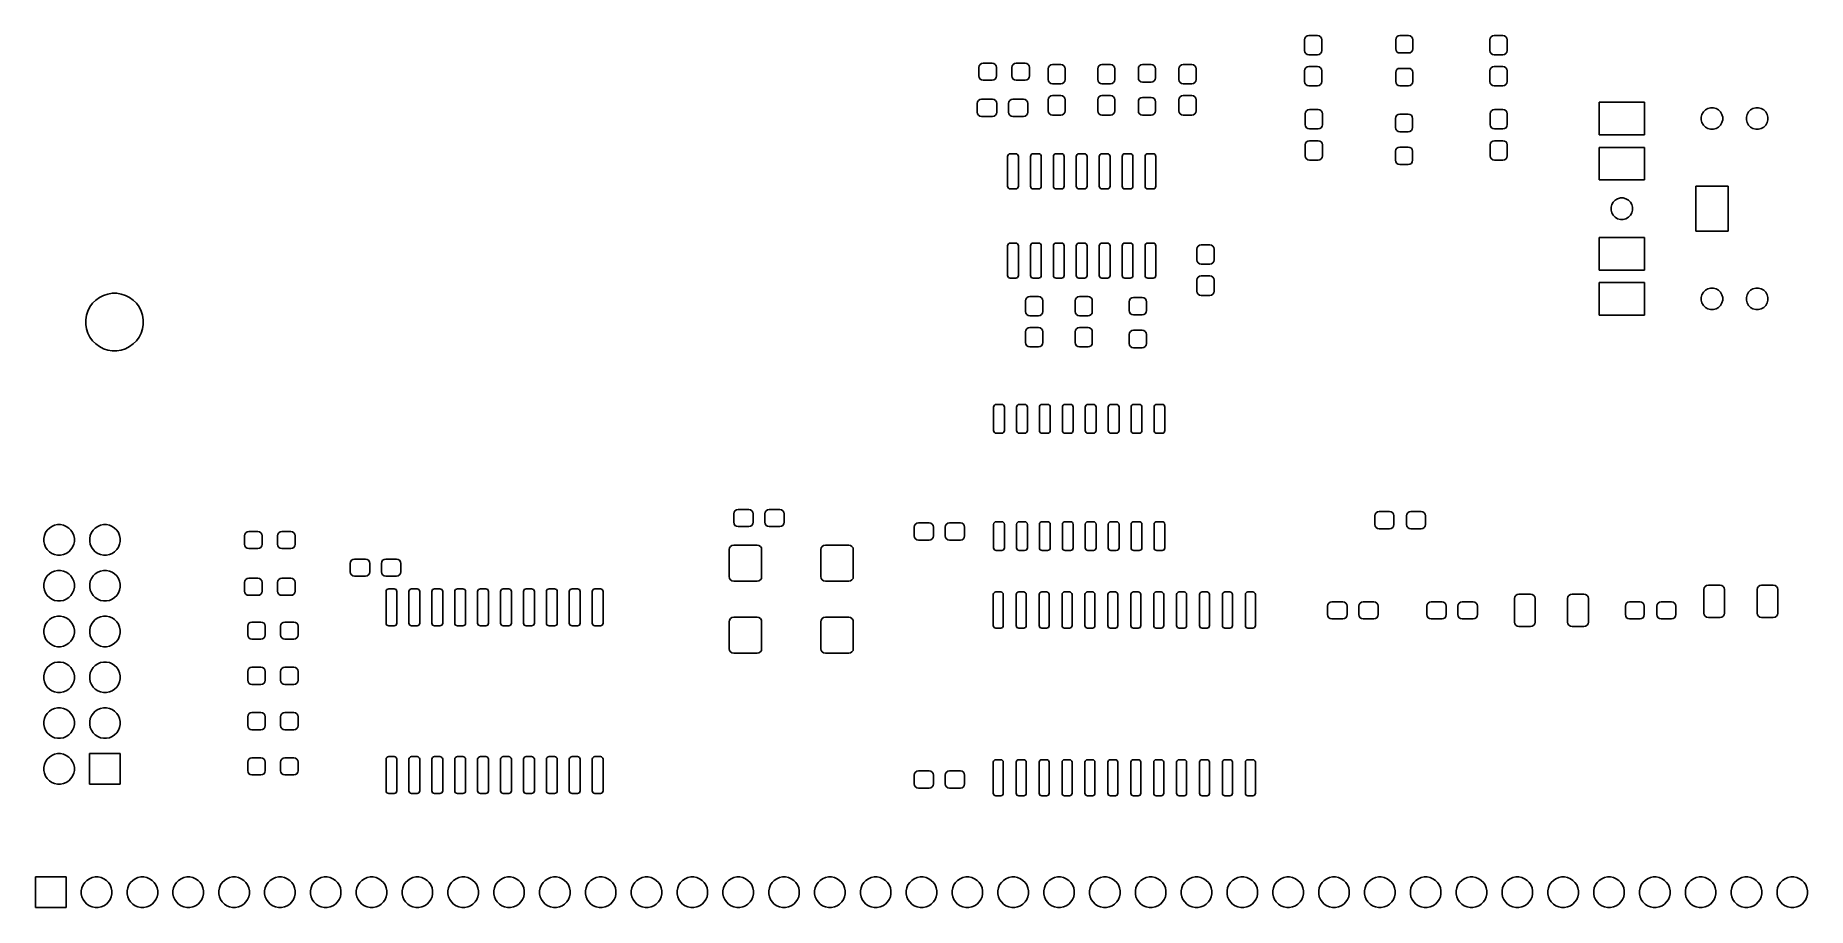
# Model space of a CAD drawing. Extents: x 2.41 to 6.27, y -6.45 to -4.55.
import ezdxf

# ---------------------------------------------------------------- set-up
doc = ezdxf.new("R2010")
doc.units = 0
doc.header["$MEASUREMENT"] = 0
doc.layers.add('BLACK', color=7, linetype='CONTINUOUS')

msp = doc.modelspace()

# ---------------------------------------------------------------- linework, layer by layer
at = {"layer": 'BLACK', "linetype": 'CONTINUOUS'}
for p, q in [((5.1768, -4.5561), (5.1775, -4.5525)), ((5.1768, -4.5797), (5.1768, -4.5561)), ((5.1775, -4.5525), (5.1795, -4.5495)), ((5.1795, -4.5495), (5.1825, -4.5475)), ((5.1825, -4.5475), (5.1861, -4.5468)), ((5.1861, -4.5468), (5.2048, -4.5468)), ((5.2048, -4.5468), (5.2084, -4.5475)), ((5.2084, -4.5475), (5.2114, -4.5495)), ((5.2114, -4.5495), (5.2134, -4.5525)), ((5.2134, -4.5525), (5.2142, -4.5561)), ((5.2142, -4.5561), (5.2142, -4.5797)), ((5.3756, -4.5561), (5.3763, -4.5525)), ((5.3756, -4.5758), (5.3756, -4.5561)), ((5.3763, -4.5525), (5.3783, -4.5495)), ((5.3783, -4.5495), (5.3813, -4.5475)), ((5.3813, -4.5475), (5.3849, -4.5468)), ((5.3849, -4.5468), (5.4036, -4.5468)), ((5.4036, -4.5468), (5.4072, -4.5475)), ((5.4072, -4.5475), (5.4102, -4.5495)), ((5.4102, -4.5495), (5.4123, -4.5525)), ((5.4123, -4.5525), (5.413, -4.5561)), ((5.413, -4.5561), (5.413, -4.5758)), ((5.5813, -4.5561), (5.582, -4.5525)), ((5.5813, -4.5797), (5.5813, -4.5561)), ((5.582, -4.5525), (5.584, -4.5495)), ((5.584, -4.5495), (5.5871, -4.5475)), ((5.5871, -4.5475), (5.5906, -4.5468)), ((5.5906, -4.5468), (5.6093, -4.5468)), ((5.6093, -4.5468), (5.6129, -4.5475)), ((5.6129, -4.5475), (5.6159, -4.5495)), ((5.6159, -4.5495), (5.618, -4.5525)), ((5.618, -4.5525), (5.6187, -4.5561)), ((5.6187, -4.5561), (5.6187, -4.5797)), ((5.1775, -4.5833), (5.1768, -4.5797)), ((5.1795, -4.5863), (5.1775, -4.5833)), ((5.1825, -4.5884), (5.1795, -4.5863)), ((5.1861, -4.5891), (5.1825, -4.5884)), ((5.2048, -4.5891), (5.1861, -4.5891)), ((5.2084, -4.5884), (5.2048, -4.5891)), ((5.2114, -4.5863), (5.2084, -4.5884)), ((5.2134, -4.5833), (5.2114, -4.5863)), ((5.2142, -4.5797), (5.2134, -4.5833)), ((5.3763, -4.5794), (5.3756, -4.5758)), ((5.3783, -4.5824), (5.3763, -4.5794)), ((5.3813, -4.5844), (5.3783, -4.5824)), ((5.3849, -4.5851), (5.3813, -4.5844)), ((5.4036, -4.5851), (5.3849, -4.5851)), ((5.4072, -4.5844), (5.4036, -4.5851)), ((5.4102, -4.5824), (5.4072, -4.5844)), ((5.4123, -4.5794), (5.4102, -4.5824)), ((5.413, -4.5758), (5.4123, -4.5794)), ((5.582, -4.5833), (5.5813, -4.5797)), ((5.584, -4.5863), (5.582, -4.5833)), ((5.5871, -4.5884), (5.584, -4.5863)), ((5.5906, -4.5891), (5.5871, -4.5884)), ((5.6093, -4.5891), (5.5906, -4.5891)), ((5.6129, -4.5884), (5.6093, -4.5891)), ((5.6159, -4.5863), (5.6129, -4.5884)), ((5.618, -4.5833), (5.6159, -4.5863)), ((5.6187, -4.5797), (5.618, -4.5833)), ((4.466, -4.6166), (4.4668, -4.6131)), ((4.466, -4.6353), (4.466, -4.6166)), ((4.4668, -4.6389), (4.466, -4.6353)), ((4.4668, -4.6131), (4.4688, -4.61)), ((4.4688, -4.6419), (4.4668, -4.6389)), ((4.4688, -4.61), (4.4718, -4.608)), ((4.4718, -4.608), (4.4754, -4.6073)), ((4.4754, -4.6073), (4.4951, -4.6073)), ((4.4951, -4.6073), (4.4987, -4.608)), ((4.4987, -4.608), (4.5017, -4.61)), ((4.5017, -4.61), (4.5037, -4.6131)), ((4.5037, -4.6389), (4.5017, -4.6419)), ((4.5037, -4.6131), (4.5044, -4.6166)), ((4.5044, -4.6353), (4.5037, -4.6389)), ((4.5044, -4.6166), (4.5044, -4.6353)), ((4.5379, -4.6166), (4.5386, -4.6131)), ((4.5379, -4.6353), (4.5379, -4.6166)), ((4.5386, -4.6389), (4.5379, -4.6353)), ((4.5386, -4.6131), (4.5406, -4.61)), ((4.5406, -4.6419), (4.5386, -4.6389)), ((4.5406, -4.61), (4.5437, -4.608)), ((4.5437, -4.608), (4.5472, -4.6073)), ((4.5472, -4.6073), (4.5669, -4.6073)), ((4.5669, -4.6073), (4.5705, -4.608)), ((4.5705, -4.608), (4.5735, -4.61)), ((4.5735, -4.61), (4.5756, -4.6131)), ((4.5756, -4.6389), (4.5735, -4.6419)), ((4.5756, -4.6131), (4.5763, -4.6166)), ((4.5763, -4.6353), (4.5756, -4.6389)), ((4.5763, -4.6166), (4.5763, -4.6353)), ((4.6171, -4.6196), (4.6178, -4.616)), ((4.6171, -4.6432), (4.6171, -4.6196)), ((4.6178, -4.616), (4.6199, -4.613)), ((4.6199, -4.613), (4.6229, -4.6109)), ((4.6229, -4.6109), (4.6265, -4.6102)), ((4.6265, -4.6102), (4.6452, -4.6102)), ((4.6452, -4.6102), (4.6488, -4.6109)), ((4.6488, -4.6109), (4.6518, -4.613)), ((4.6518, -4.613), (4.6538, -4.616)), ((4.6538, -4.616), (4.6545, -4.6196)), ((4.6545, -4.6196), (4.6545, -4.6432)), ((4.7254, -4.6196), (4.7261, -4.616)), ((4.7254, -4.6432), (4.7254, -4.6196)), ((4.7261, -4.616), (4.7281, -4.613)), ((4.7281, -4.613), (4.7312, -4.6109)), ((4.7312, -4.6109), (4.7347, -4.6102)), ((4.7347, -4.6102), (4.7534, -4.6102)), ((4.7534, -4.6102), (4.757, -4.6109)), ((4.757, -4.6109), (4.7601, -4.613)), ((4.7601, -4.613), (4.7621, -4.616)), ((4.7621, -4.616), (4.7628, -4.6196)), ((4.7628, -4.6196), (4.7628, -4.6432)), ((4.814, -4.6196), (4.8147, -4.616)), ((4.814, -4.6393), (4.814, -4.6196)), ((4.8147, -4.6428), (4.814, -4.6393)), ((4.8147, -4.616), (4.8167, -4.613)), ((4.8167, -4.613), (4.8197, -4.6109)), ((4.8197, -4.6109), (4.8233, -4.6102)), ((4.8233, -4.6102), (4.842, -4.6102)), ((4.842, -4.6102), (4.8456, -4.6109)), ((4.8456, -4.6109), (4.8486, -4.613)), ((4.8486, -4.613), (4.8507, -4.616)), ((4.8507, -4.616), (4.8514, -4.6196)), ((4.8514, -4.6393), (4.8507, -4.6428)), ((4.8514, -4.6196), (4.8514, -4.6393)), ((4.9026, -4.6196), (4.9033, -4.616)), ((4.9026, -4.6432), (4.9026, -4.6196)), ((4.9033, -4.616), (4.9053, -4.613)), ((4.9053, -4.613), (4.9083, -4.6109)), ((4.9083, -4.6109), (4.9119, -4.6102)), ((4.9119, -4.6102), (4.9306, -4.6102)), ((4.9306, -4.6102), (4.9342, -4.6109)), ((4.9342, -4.6109), (4.9372, -4.613)), ((4.9372, -4.613), (4.9392, -4.616)), ((4.9392, -4.616), (4.94, -4.6196)), ((4.94, -4.6196), (4.94, -4.6432)), ((5.1768, -4.624), (5.1775, -4.6204)), ((5.1768, -4.6476), (5.1768, -4.624)), ((5.1775, -4.6204), (5.1795, -4.6174)), ((5.1795, -4.6174), (5.1825, -4.6154)), ((5.1825, -4.6154), (5.1861, -4.6147)), ((5.1861, -4.6147), (5.2048, -4.6147)), ((5.2048, -4.6147), (5.2084, -4.6154)), ((5.2084, -4.6154), (5.2114, -4.6174)), ((5.2114, -4.6174), (5.2134, -4.6204)), ((5.2134, -4.6204), (5.2142, -4.624)), ((5.2142, -4.624), (5.2142, -4.6476)), ((5.3756, -4.628), (5.3763, -4.6244)), ((5.3756, -4.6476), (5.3756, -4.628)), ((5.3763, -4.6244), (5.3783, -4.6213)), ((5.3783, -4.6213), (5.3813, -4.6193)), ((5.3813, -4.6193), (5.3849, -4.6186)), ((5.3849, -4.6186), (5.4036, -4.6186)), ((5.4036, -4.6186), (5.4072, -4.6193)), ((5.4072, -4.6193), (5.4102, -4.6213)), ((5.4102, -4.6213), (5.4123, -4.6244)), ((5.4123, -4.6244), (5.413, -4.628)), ((5.413, -4.628), (5.413, -4.6476)), ((5.5813, -4.624), (5.582, -4.6204)), ((5.5813, -4.6476), (5.5813, -4.624)), ((5.582, -4.6204), (5.584, -4.6174)), ((5.584, -4.6174), (5.5871, -4.6154)), ((5.5871, -4.6154), (5.5906, -4.6147)), ((5.5906, -4.6147), (5.6093, -4.6147)), ((5.6093, -4.6147), (5.6129, -4.6154)), ((5.6129, -4.6154), (5.6159, -4.6174)), ((5.6159, -4.6174), (5.618, -4.6204)), ((5.618, -4.6204), (5.6187, -4.624)), ((5.6187, -4.624), (5.6187, -4.6476)), ((4.4718, -4.644), (4.4688, -4.6419)), ((4.4754, -4.6447), (4.4718, -4.644)), ((4.4951, -4.6447), (4.4754, -4.6447)), ((4.4987, -4.644), (4.4951, -4.6447)), ((4.5017, -4.6419), (4.4987, -4.644)), ((4.5437, -4.644), (4.5406, -4.6419)), ((4.5472, -4.6447), (4.5437, -4.644)), ((4.5669, -4.6447), (4.5472, -4.6447)), ((4.5705, -4.644), (4.5669, -4.6447)), ((4.5735, -4.6419), (4.5705, -4.644)), ((4.6178, -4.6468), (4.6171, -4.6432)), ((4.6199, -4.6498), (4.6178, -4.6468)), ((4.6229, -4.6518), (4.6199, -4.6498)), ((4.6265, -4.6526), (4.6229, -4.6518)), ((4.6229, -4.6789), (4.6265, -4.6781)), ((4.6452, -4.6526), (4.6265, -4.6526)), ((4.6265, -4.6781), (4.6452, -4.6781)), ((4.6488, -4.6518), (4.6452, -4.6526)), ((4.6452, -4.6781), (4.6488, -4.6789)), ((4.6518, -4.6498), (4.6488, -4.6518)), ((4.6538, -4.6468), (4.6518, -4.6498)), ((4.6545, -4.6432), (4.6538, -4.6468)), ((4.7261, -4.6468), (4.7254, -4.6432)), ((4.7281, -4.6498), (4.7261, -4.6468)), ((4.7312, -4.6518), (4.7281, -4.6498)), ((4.7347, -4.6526), (4.7312, -4.6518)), ((4.7312, -4.6789), (4.7347, -4.6781)), ((4.7534, -4.6526), (4.7347, -4.6526)), ((4.7347, -4.6781), (4.7534, -4.6781)), ((4.757, -4.6518), (4.7534, -4.6526)), ((4.7534, -4.6781), (4.757, -4.6789)), ((4.7601, -4.6498), (4.757, -4.6518)), ((4.7621, -4.6468), (4.7601, -4.6498)), ((4.7628, -4.6432), (4.7621, -4.6468)), ((4.8167, -4.6459), (4.8147, -4.6428)), ((4.8197, -4.6479), (4.8167, -4.6459)), ((4.8233, -4.6486), (4.8197, -4.6479)), ((4.842, -4.6486), (4.8233, -4.6486)), ((4.8456, -4.6479), (4.842, -4.6486)), ((4.8486, -4.6459), (4.8456, -4.6479)), ((4.8507, -4.6428), (4.8486, -4.6459)), ((4.9033, -4.6468), (4.9026, -4.6432)), ((4.9053, -4.6498), (4.9033, -4.6468)), ((4.9083, -4.6518), (4.9053, -4.6498)), ((4.9119, -4.6526), (4.9083, -4.6518)), ((4.9083, -4.6789), (4.9119, -4.6781)), ((4.9306, -4.6526), (4.9119, -4.6526)), ((4.9119, -4.6781), (4.9306, -4.6781)), ((4.9342, -4.6518), (4.9306, -4.6526)), ((4.9306, -4.6781), (4.9342, -4.6789)), ((4.9372, -4.6498), (4.9342, -4.6518)), ((4.9392, -4.6468), (4.9372, -4.6498)), ((4.94, -4.6432), (4.9392, -4.6468)), ((5.1775, -4.6512), (5.1768, -4.6476)), ((5.1795, -4.6542), (5.1775, -4.6512)), ((5.1825, -4.6563), (5.1795, -4.6542)), ((5.1861, -4.657), (5.1825, -4.6563)), ((5.2048, -4.657), (5.1861, -4.657)), ((5.2084, -4.6563), (5.2048, -4.657)), ((5.2114, -4.6542), (5.2084, -4.6563)), ((5.2134, -4.6512), (5.2114, -4.6542)), ((5.2142, -4.6476), (5.2134, -4.6512)), ((5.3763, -4.6512), (5.3756, -4.6476)), ((5.3783, -4.6542), (5.3763, -4.6512)), ((5.3813, -4.6563), (5.3783, -4.6542)), ((5.3849, -4.657), (5.3813, -4.6563)), ((5.4036, -4.657), (5.3849, -4.657)), ((5.4072, -4.6563), (5.4036, -4.657)), ((5.4102, -4.6542), (5.4072, -4.6563)), ((5.4123, -4.6512), (5.4102, -4.6542)), ((5.413, -4.6476), (5.4123, -4.6512)), ((5.582, -4.6512), (5.5813, -4.6476)), ((5.584, -4.6542), (5.582, -4.6512)), ((5.5871, -4.6563), (5.584, -4.6542)), ((5.5906, -4.657), (5.5871, -4.6563)), ((5.6093, -4.657), (5.5906, -4.657)), ((5.6129, -4.6563), (5.6093, -4.657)), ((5.6159, -4.6542), (5.6129, -4.6563)), ((5.618, -4.6512), (5.6159, -4.6542)), ((5.6187, -4.6476), (5.618, -4.6512)), ((4.4626, -4.6954), (4.4633, -4.6918)), ((4.4626, -4.7141), (4.4626, -4.6954)), ((4.4633, -4.7177), (4.4626, -4.7141)), ((4.4633, -4.6918), (4.4653, -4.6888)), ((4.4653, -4.6888), (4.4684, -4.6867)), ((4.4684, -4.6867), (4.4719, -4.686)), ((4.4719, -4.686), (4.4956, -4.686)), ((4.4956, -4.686), (4.4991, -4.6867)), ((4.4991, -4.6867), (4.5022, -4.6888)), ((4.5022, -4.6888), (4.5042, -4.6918)), ((4.5042, -4.6918), (4.5049, -4.6954)), ((4.5049, -4.7141), (4.5042, -4.7177)), ((4.5049, -4.6954), (4.5049, -4.7141)), ((4.5305, -4.6954), (4.5312, -4.6918)), ((4.5305, -4.7141), (4.5305, -4.6954)), ((4.5312, -4.7177), (4.5305, -4.7141)), ((4.5312, -4.6918), (4.5333, -4.6888)), ((4.5333, -4.6888), (4.5363, -4.6867)), ((4.5363, -4.6867), (4.5399, -4.686)), ((4.5399, -4.686), (4.5635, -4.686)), ((4.5635, -4.686), (4.5671, -4.6867)), ((4.5671, -4.6867), (4.5701, -4.6888)), ((4.5701, -4.6888), (4.5721, -4.6918)), ((4.5721, -4.6918), (4.5728, -4.6954)), ((4.5728, -4.7141), (4.5721, -4.7177)), ((4.5728, -4.6954), (4.5728, -4.7141)), ((4.6171, -4.6875), (4.6178, -4.6839)), ((4.6171, -4.7111), (4.6171, -4.6875)), ((4.6178, -4.7147), (4.6171, -4.7111)), ((4.6178, -4.6839), (4.6199, -4.6809)), ((4.6199, -4.7177), (4.6178, -4.7147)), ((4.6199, -4.6809), (4.6229, -4.6789)), ((4.6488, -4.6789), (4.6518, -4.6809)), ((4.6518, -4.6809), (4.6538, -4.6839)), ((4.6538, -4.7147), (4.6518, -4.7177)), ((4.6538, -4.6839), (4.6545, -4.6875)), ((4.6545, -4.7111), (4.6538, -4.7147)), ((4.6545, -4.6875), (4.6545, -4.7111)), ((4.7254, -4.6875), (4.7261, -4.6839)), ((4.7254, -4.7111), (4.7254, -4.6875)), ((4.7261, -4.7147), (4.7254, -4.7111)), ((4.7261, -4.6839), (4.7281, -4.6809)), ((4.7281, -4.7177), (4.7261, -4.7147)), ((4.7281, -4.6809), (4.7312, -4.6789)), ((4.757, -4.6789), (4.7601, -4.6809)), ((4.7601, -4.6809), (4.7621, -4.6839)), ((4.7621, -4.7147), (4.7601, -4.7177)), ((4.7621, -4.6839), (4.7628, -4.6875)), ((4.7628, -4.7111), (4.7621, -4.7147)), ((4.7628, -4.6875), (4.7628, -4.7111)), ((4.814, -4.6914), (4.8147, -4.6879)), ((4.814, -4.7111), (4.814, -4.6914)), ((4.8147, -4.7147), (4.814, -4.7111)), ((4.8147, -4.6879), (4.8167, -4.6848)), ((4.8167, -4.7177), (4.8147, -4.7147)), ((4.8167, -4.6848), (4.8197, -4.6828)), ((4.8197, -4.6828), (4.8233, -4.6821)), ((4.8233, -4.6821), (4.842, -4.6821)), ((4.842, -4.6821), (4.8456, -4.6828)), ((4.8456, -4.6828), (4.8486, -4.6848)), ((4.8486, -4.6848), (4.8507, -4.6879)), ((4.8507, -4.7147), (4.8486, -4.7177)), ((4.8507, -4.6879), (4.8514, -4.6914)), ((4.8514, -4.7111), (4.8507, -4.7147)), ((4.8514, -4.6914), (4.8514, -4.7111)), ((4.9026, -4.6875), (4.9033, -4.6839)), ((4.9026, -4.7111), (4.9026, -4.6875)), ((4.9033, -4.7147), (4.9026, -4.7111)), ((4.9033, -4.6839), (4.9053, -4.6809)), ((4.9053, -4.7177), (4.9033, -4.7147)), ((4.9053, -4.6809), (4.9083, -4.6789)), ((4.9342, -4.6789), (4.9372, -4.6809)), ((4.9372, -4.6809), (4.9392, -4.6839)), ((4.9392, -4.7147), (4.9372, -4.7177)), ((4.9392, -4.6839), (4.94, -4.6875)), ((4.94, -4.7111), (4.9392, -4.7147)), ((4.94, -4.6875), (4.94, -4.7111)), ((5.1781, -4.718), (5.1789, -4.7144)), ((5.1789, -4.7144), (5.1809, -4.7114)), ((5.1809, -4.7114), (5.1839, -4.7094)), ((5.1839, -4.7094), (5.1875, -4.7087)), ((5.1875, -4.7087), (5.2062, -4.7087)), ((5.2062, -4.7087), (5.2098, -4.7094)), ((5.2098, -4.7094), (5.2128, -4.7114)), ((5.2128, -4.7114), (5.2148, -4.7144)), ((5.2148, -4.7144), (5.2156, -4.718)), ((5.5817, -4.718), (5.5824, -4.7144)), ((5.5824, -4.7144), (5.5844, -4.7114)), ((5.5844, -4.7114), (5.5875, -4.7094)), ((5.5875, -4.7094), (5.591, -4.7087)), ((5.591, -4.7087), (5.6097, -4.7087)), ((5.6097, -4.7087), (5.6133, -4.7094)), ((5.6133, -4.7094), (5.6164, -4.7114)), ((5.6164, -4.7114), (5.6184, -4.7144)), ((5.6184, -4.7144), (5.6191, -4.718)), ((5.8196, -4.7636), (5.8196, -4.6927)), ((5.8196, -4.6927), (5.9181, -4.6927)), ((5.9181, -4.6927), (5.9181, -4.7636)), ((6.0439, -4.7191), (6.047, -4.7138)), ((6.047, -4.7138), (6.0513, -4.7094)), ((6.0513, -4.7094), (6.0567, -4.7063)), ((6.0567, -4.7063), (6.0626, -4.7047)), ((6.0626, -4.7047), (6.0688, -4.7047)), ((6.0688, -4.7047), (6.0747, -4.7063)), ((6.0747, -4.7063), (6.0801, -4.7094)), ((6.0801, -4.7094), (6.0844, -4.7138)), ((6.0844, -4.7138), (6.0875, -4.7191)), ((6.1423, -4.7191), (6.1454, -4.7138)), ((6.1454, -4.7138), (6.1498, -4.7094)), ((6.1498, -4.7094), (6.1551, -4.7063)), ((6.1551, -4.7063), (6.1611, -4.7047)), ((6.1611, -4.7047), (6.1672, -4.7047)), ((6.1672, -4.7047), (6.1732, -4.7063)), ((6.1732, -4.7063), (6.1785, -4.7094)), ((6.1785, -4.7094), (6.1829, -4.7138)), ((6.1829, -4.7138), (6.186, -4.7191)), ((4.4653, -4.7207), (4.4633, -4.7177)), ((4.4684, -4.7227), (4.4653, -4.7207)), ((4.4719, -4.7234), (4.4684, -4.7227)), ((4.4956, -4.7234), (4.4719, -4.7234)), ((4.4991, -4.7227), (4.4956, -4.7234)), ((4.5022, -4.7207), (4.4991, -4.7227)), ((4.5042, -4.7177), (4.5022, -4.7207)), ((4.5333, -4.7207), (4.5312, -4.7177)), ((4.5363, -4.7227), (4.5333, -4.7207)), ((4.5399, -4.7234), (4.5363, -4.7227)), ((4.5635, -4.7234), (4.5399, -4.7234)), ((4.5671, -4.7227), (4.5635, -4.7234)), ((4.5701, -4.7207), (4.5671, -4.7227)), ((4.5721, -4.7177), (4.5701, -4.7207)), ((4.6229, -4.7198), (4.6199, -4.7177)), ((4.6265, -4.7205), (4.6229, -4.7198)), ((4.6452, -4.7205), (4.6265, -4.7205)), ((4.6488, -4.7198), (4.6452, -4.7205)), ((4.6518, -4.7177), (4.6488, -4.7198)), ((4.7312, -4.7198), (4.7281, -4.7177)), ((4.7347, -4.7205), (4.7312, -4.7198)), ((4.7534, -4.7205), (4.7347, -4.7205)), ((4.757, -4.7198), (4.7534, -4.7205)), ((4.7601, -4.7177), (4.757, -4.7198)), ((4.8197, -4.7198), (4.8167, -4.7177)), ((4.8233, -4.7205), (4.8197, -4.7198)), ((4.842, -4.7205), (4.8233, -4.7205)), ((4.8456, -4.7198), (4.842, -4.7205)), ((4.8486, -4.7177), (4.8456, -4.7198)), ((4.9083, -4.7198), (4.9053, -4.7177)), ((4.9119, -4.7205), (4.9083, -4.7198)), ((4.9306, -4.7205), (4.9119, -4.7205)), ((4.9342, -4.7198), (4.9306, -4.7205)), ((4.9372, -4.7177), (4.9342, -4.7198)), ((5.1781, -4.7416), (5.1781, -4.718)), ((5.1789, -4.7452), (5.1781, -4.7416)), ((5.1809, -4.7482), (5.1789, -4.7452)), ((5.1839, -4.7503), (5.1809, -4.7482)), ((5.1875, -4.751), (5.1839, -4.7503)), ((5.2062, -4.751), (5.1875, -4.751)), ((5.2098, -4.7503), (5.2062, -4.751)), ((5.2128, -4.7482), (5.2098, -4.7503)), ((5.2148, -4.7452), (5.2128, -4.7482)), ((5.2156, -4.7416), (5.2148, -4.7452)), ((5.2156, -4.718), (5.2156, -4.7416)), ((5.375, -4.7279), (5.3757, -4.7243)), ((5.375, -4.7475), (5.375, -4.7279)), ((5.3757, -4.7511), (5.375, -4.7475)), ((5.3757, -4.7243), (5.3777, -4.7212)), ((5.3777, -4.7542), (5.3757, -4.7511)), ((5.3777, -4.7212), (5.3808, -4.7192)), ((5.3808, -4.7562), (5.3777, -4.7542)), ((5.3808, -4.7192), (5.3844, -4.7185)), ((5.3844, -4.7185), (5.4031, -4.7185)), ((5.4031, -4.7185), (5.4066, -4.7192)), ((5.4066, -4.7192), (5.4097, -4.7212)), ((5.4097, -4.7542), (5.4066, -4.7562)), ((5.4097, -4.7212), (5.4117, -4.7243)), ((5.4117, -4.7511), (5.4097, -4.7542)), ((5.4117, -4.7243), (5.4124, -4.7279)), ((5.4124, -4.7475), (5.4117, -4.7511)), ((5.4124, -4.7279), (5.4124, -4.7475)), ((5.5817, -4.7416), (5.5817, -4.718)), ((5.5824, -4.7452), (5.5817, -4.7416)), ((5.5844, -4.7482), (5.5824, -4.7452)), ((5.5875, -4.7503), (5.5844, -4.7482)), ((5.591, -4.751), (5.5875, -4.7503)), ((5.6097, -4.751), (5.591, -4.751)), ((5.6133, -4.7503), (5.6097, -4.751)), ((5.6164, -4.7482), (5.6133, -4.7503)), ((5.6184, -4.7452), (5.6164, -4.7482)), ((5.6191, -4.7416), (5.6184, -4.7452)), ((5.6191, -4.718), (5.6191, -4.7416)), ((6.0423, -4.7251), (6.0439, -4.7191)), ((6.0423, -4.7312), (6.0423, -4.7251)), ((6.0439, -4.7372), (6.0423, -4.7312)), ((6.047, -4.7425), (6.0439, -4.7372)), ((6.0513, -4.7469), (6.047, -4.7425)), ((6.0567, -4.75), (6.0513, -4.7469)), ((6.0626, -4.7516), (6.0567, -4.75)), ((6.0688, -4.7516), (6.0626, -4.7516)), ((6.0747, -4.75), (6.0688, -4.7516)), ((6.0801, -4.7469), (6.0747, -4.75)), ((6.0844, -4.7425), (6.0801, -4.7469)), ((6.0875, -4.7372), (6.0844, -4.7425)), ((6.0875, -4.7191), (6.0891, -4.7251)), ((6.0891, -4.7312), (6.0875, -4.7372)), ((6.0891, -4.7251), (6.0891, -4.7312)), ((6.1407, -4.7251), (6.1423, -4.7191)), ((6.1407, -4.7312), (6.1407, -4.7251)), ((6.1423, -4.7372), (6.1407, -4.7312)), ((6.1454, -4.7425), (6.1423, -4.7372)), ((6.1498, -4.7469), (6.1454, -4.7425)), ((6.1551, -4.75), (6.1498, -4.7469)), ((6.1611, -4.7516), (6.1551, -4.75)), ((6.1672, -4.7516), (6.1611, -4.7516)), ((6.1732, -4.75), (6.1672, -4.7516)), ((6.1785, -4.7469), (6.1732, -4.75)), ((6.1829, -4.7425), (6.1785, -4.7469)), ((6.186, -4.7372), (6.1829, -4.7425)), ((6.186, -4.7191), (6.1876, -4.7251)), ((6.1876, -4.7312), (6.186, -4.7372)), ((6.1876, -4.7251), (6.1876, -4.7312)), ((5.1781, -4.7859), (5.1789, -4.7823)), ((5.1781, -4.8095), (5.1781, -4.7859)), ((5.1789, -4.7823), (5.1809, -4.7793)), ((5.1809, -4.7793), (5.1839, -4.7773)), ((5.1839, -4.7773), (5.1875, -4.7766)), ((5.1875, -4.7766), (5.2062, -4.7766)), ((5.2062, -4.7766), (5.2098, -4.7773)), ((5.2098, -4.7773), (5.2128, -4.7793)), ((5.2128, -4.7793), (5.2148, -4.7823)), ((5.2148, -4.7823), (5.2156, -4.7859)), ((5.2156, -4.7859), (5.2156, -4.8095)), ((5.3757, -4.7961), (5.3777, -4.7931)), ((5.3777, -4.7931), (5.3808, -4.7911)), ((5.3844, -4.7569), (5.3808, -4.7562)), ((5.3808, -4.7911), (5.3844, -4.7904)), ((5.4031, -4.7569), (5.3844, -4.7569)), ((5.3844, -4.7904), (5.4031, -4.7904)), ((5.4066, -4.7562), (5.4031, -4.7569)), ((5.4031, -4.7904), (5.4066, -4.7911)), ((5.4066, -4.7911), (5.4097, -4.7931)), ((5.4097, -4.7931), (5.4117, -4.7961)), ((5.5817, -4.7859), (5.5824, -4.7823)), ((5.5817, -4.8095), (5.5817, -4.7859)), ((5.5824, -4.7823), (5.5844, -4.7793)), ((5.5844, -4.7793), (5.5875, -4.7773)), ((5.5875, -4.7773), (5.591, -4.7766)), ((5.591, -4.7766), (5.6097, -4.7766)), ((5.6097, -4.7766), (5.6133, -4.7773)), ((5.6133, -4.7773), (5.6164, -4.7793)), ((5.6164, -4.7793), (5.6184, -4.7823)), ((5.6184, -4.7823), (5.6191, -4.7859)), ((5.6191, -4.7859), (5.6191, -4.8095)), ((5.9181, -4.7636), (5.8196, -4.7636)), ((5.8196, -4.862), (5.8196, -4.7911)), ((5.8196, -4.7911), (5.9181, -4.7911)), ((5.9181, -4.7911), (5.9181, -4.862)), ((4.5286, -4.811), (4.5291, -4.8088)), ((4.5286, -4.876), (4.5286, -4.811)), ((4.5291, -4.8088), (4.5304, -4.8068)), ((4.5304, -4.8068), (4.5323, -4.8056)), ((4.5323, -4.8056), (4.5345, -4.8051)), ((4.5345, -4.8051), (4.5464, -4.8051)), ((4.5464, -4.8051), (4.5486, -4.8056)), ((4.5486, -4.8056), (4.5505, -4.8068)), ((4.5505, -4.8068), (4.5518, -4.8088)), ((4.5518, -4.8088), (4.5523, -4.811)), ((4.5523, -4.811), (4.5523, -4.876)), ((4.5786, -4.811), (4.5791, -4.8088)), ((4.5786, -4.876), (4.5786, -4.811)), ((4.5791, -4.8088), (4.5804, -4.8068)), ((4.5804, -4.8068), (4.5823, -4.8056)), ((4.5823, -4.8056), (4.5845, -4.8051)), ((4.5845, -4.8051), (4.5964, -4.8051)), ((4.5964, -4.8051), (4.5986, -4.8056)), ((4.5986, -4.8056), (4.6005, -4.8068)), ((4.6005, -4.8068), (4.6018, -4.8088)), ((4.6018, -4.8088), (4.6023, -4.811)), ((4.6023, -4.811), (4.6023, -4.876)), ((4.6286, -4.811), (4.6291, -4.8088)), ((4.6286, -4.876), (4.6286, -4.811)), ((4.6291, -4.8088), (4.6304, -4.8068)), ((4.6304, -4.8068), (4.6323, -4.8056)), ((4.6323, -4.8056), (4.6345, -4.8051)), ((4.6345, -4.8051), (4.6464, -4.8051)), ((4.6464, -4.8051), (4.6486, -4.8056)), ((4.6486, -4.8056), (4.6505, -4.8068)), ((4.6505, -4.8068), (4.6518, -4.8088)), ((4.6518, -4.8088), (4.6523, -4.811)), ((4.6523, -4.811), (4.6523, -4.876)), ((4.6786, -4.811), (4.6791, -4.8088)), ((4.6786, -4.876), (4.6786, -4.811)), ((4.6791, -4.8088), (4.6804, -4.8068)), ((4.6804, -4.8068), (4.6823, -4.8056)), ((4.6823, -4.8056), (4.6845, -4.8051)), ((4.6845, -4.8051), (4.6964, -4.8051)), ((4.6964, -4.8051), (4.6986, -4.8056)), ((4.6986, -4.8056), (4.7005, -4.8068)), ((4.7005, -4.8068), (4.7018, -4.8088)), ((4.7018, -4.8088), (4.7023, -4.811)), ((4.7023, -4.811), (4.7023, -4.876)), ((4.7286, -4.811), (4.7291, -4.8088)), ((4.7286, -4.876), (4.7286, -4.811)), ((4.7291, -4.8088), (4.7304, -4.8068)), ((4.7304, -4.8068), (4.7323, -4.8056)), ((4.7323, -4.8056), (4.7345, -4.8051)), ((4.7345, -4.8051), (4.7464, -4.8051)), ((4.7464, -4.8051), (4.7486, -4.8056)), ((4.7486, -4.8056), (4.7505, -4.8068)), ((4.7505, -4.8068), (4.7518, -4.8088)), ((4.7518, -4.8088), (4.7523, -4.811)), ((4.7523, -4.811), (4.7523, -4.876)), ((4.7786, -4.811), (4.7791, -4.8088)), ((4.7786, -4.876), (4.7786, -4.811)), ((4.7791, -4.8088), (4.7804, -4.8068)), ((4.7804, -4.8068), (4.7823, -4.8056)), ((4.7823, -4.8056), (4.7845, -4.8051)), ((4.7845, -4.8051), (4.7964, -4.8051)), ((4.7964, -4.8051), (4.7986, -4.8056)), ((4.7986, -4.8056), (4.8005, -4.8068)), ((4.8005, -4.8068), (4.8018, -4.8088)), ((4.8018, -4.8088), (4.8023, -4.811)), ((4.8023, -4.811), (4.8023, -4.876)), ((4.8286, -4.811), (4.8291, -4.8088)), ((4.8286, -4.876), (4.8286, -4.811)), ((4.8291, -4.8088), (4.8304, -4.8068)), ((4.8304, -4.8068), (4.8323, -4.8056)), ((4.8323, -4.8056), (4.8345, -4.8051)), ((4.8345, -4.8051), (4.8464, -4.8051)), ((4.8464, -4.8051), (4.8486, -4.8056)), ((4.8486, -4.8056), (4.8505, -4.8068)), ((4.8505, -4.8068), (4.8518, -4.8088)), ((4.8518, -4.8088), (4.8523, -4.811)), ((4.8523, -4.811), (4.8523, -4.876)), ((5.1789, -4.8131), (5.1781, -4.8095)), ((5.1809, -4.8162), (5.1789, -4.8131)), ((5.1839, -4.8182), (5.1809, -4.8162)), ((5.1875, -4.8189), (5.1839, -4.8182)), ((5.2062, -4.8189), (5.1875, -4.8189)), ((5.2098, -4.8182), (5.2062, -4.8189)), ((5.2128, -4.8162), (5.2098, -4.8182)), ((5.2148, -4.8131), (5.2128, -4.8162)), ((5.2156, -4.8095), (5.2148, -4.8131)), ((5.375, -4.7997), (5.3757, -4.7961)), ((5.375, -4.8194), (5.375, -4.7997)), ((5.3757, -4.823), (5.375, -4.8194)), ((5.3777, -4.826), (5.3757, -4.823)), ((5.3808, -4.828), (5.3777, -4.826)), ((5.3844, -4.8287), (5.3808, -4.828)), ((5.4031, -4.8287), (5.3844, -4.8287)), ((5.4066, -4.828), (5.4031, -4.8287)), ((5.4097, -4.826), (5.4066, -4.828)), ((5.4117, -4.823), (5.4097, -4.826)), ((5.4117, -4.7961), (5.4124, -4.7997)), ((5.4124, -4.8194), (5.4117, -4.823)), ((5.4124, -4.7997), (5.4124, -4.8194)), ((5.5824, -4.8131), (5.5817, -4.8095)), ((5.5844, -4.8162), (5.5824, -4.8131)), ((5.5875, -4.8182), (5.5844, -4.8162)), ((5.591, -4.8189), (5.5875, -4.8182)), ((5.6097, -4.8189), (5.591, -4.8189)), ((5.6133, -4.8182), (5.6097, -4.8189)), ((5.6164, -4.8162), (5.6133, -4.8182)), ((5.6184, -4.8131), (5.6164, -4.8162)), ((5.6191, -4.8095), (5.6184, -4.8131)), ((5.9181, -4.862), (5.8196, -4.862)), ((4.5291, -4.8782), (4.5286, -4.876)), ((4.5304, -4.8802), (4.5291, -4.8782)), ((4.5323, -4.8814), (4.5304, -4.8802)), ((4.5345, -4.8819), (4.5323, -4.8814)), ((4.5464, -4.8819), (4.5345, -4.8819)), ((4.5486, -4.8814), (4.5464, -4.8819)), ((4.5505, -4.8802), (4.5486, -4.8814)), ((4.5518, -4.8782), (4.5505, -4.8802)), ((4.5523, -4.876), (4.5518, -4.8782)), ((4.5791, -4.8782), (4.5786, -4.876)), ((4.5804, -4.8802), (4.5791, -4.8782)), ((4.5823, -4.8814), (4.5804, -4.8802)), ((4.5845, -4.8819), (4.5823, -4.8814)), ((4.5964, -4.8819), (4.5845, -4.8819)), ((4.5986, -4.8814), (4.5964, -4.8819)), ((4.6005, -4.8802), (4.5986, -4.8814)), ((4.6018, -4.8782), (4.6005, -4.8802)), ((4.6023, -4.876), (4.6018, -4.8782)), ((4.6291, -4.8782), (4.6286, -4.876)), ((4.6304, -4.8802), (4.6291, -4.8782)), ((4.6323, -4.8814), (4.6304, -4.8802)), ((4.6345, -4.8819), (4.6323, -4.8814)), ((4.6464, -4.8819), (4.6345, -4.8819)), ((4.6486, -4.8814), (4.6464, -4.8819)), ((4.6505, -4.8802), (4.6486, -4.8814)), ((4.6518, -4.8782), (4.6505, -4.8802)), ((4.6523, -4.876), (4.6518, -4.8782)), ((4.6791, -4.8782), (4.6786, -4.876)), ((4.6804, -4.8802), (4.6791, -4.8782)), ((4.6823, -4.8814), (4.6804, -4.8802)), ((4.6845, -4.8819), (4.6823, -4.8814)), ((4.6964, -4.8819), (4.6845, -4.8819)), ((4.6986, -4.8814), (4.6964, -4.8819)), ((4.7005, -4.8802), (4.6986, -4.8814)), ((4.7018, -4.8782), (4.7005, -4.8802)), ((4.7023, -4.876), (4.7018, -4.8782)), ((4.7291, -4.8782), (4.7286, -4.876)), ((4.7304, -4.8802), (4.7291, -4.8782)), ((4.7323, -4.8814), (4.7304, -4.8802)), ((4.7345, -4.8819), (4.7323, -4.8814)), ((4.7464, -4.8819), (4.7345, -4.8819)), ((4.7486, -4.8814), (4.7464, -4.8819)), ((4.7505, -4.8802), (4.7486, -4.8814)), ((4.7518, -4.8782), (4.7505, -4.8802)), ((4.7523, -4.876), (4.7518, -4.8782)), ((4.7791, -4.8782), (4.7786, -4.876)), ((4.7804, -4.8802), (4.7791, -4.8782)), ((4.7823, -4.8814), (4.7804, -4.8802)), ((4.7845, -4.8819), (4.7823, -4.8814)), ((4.7964, -4.8819), (4.7845, -4.8819)), ((4.7986, -4.8814), (4.7964, -4.8819)), ((4.8005, -4.8802), (4.7986, -4.8814)), ((4.8018, -4.8782), (4.8005, -4.8802)), ((4.8023, -4.876), (4.8018, -4.8782)), ((4.8291, -4.8782), (4.8286, -4.876)), ((4.8304, -4.8802), (4.8291, -4.8782)), ((4.8323, -4.8814), (4.8304, -4.8802)), ((4.8345, -4.8819), (4.8323, -4.8814)), ((4.8464, -4.8819), (4.8345, -4.8819)), ((4.8486, -4.8814), (4.8464, -4.8819)), ((4.8505, -4.8802), (4.8486, -4.8814)), ((4.8518, -4.8782), (4.8505, -4.8802)), ((4.8523, -4.876), (4.8518, -4.8782)), ((5.847, -4.916), (5.8501, -4.9106)), ((5.8501, -4.9106), (5.8545, -4.9063)), ((5.8545, -4.9063), (5.8598, -4.9032)), ((5.8598, -4.9032), (5.8658, -4.9016)), ((5.8658, -4.9016), (5.8719, -4.9016)), ((5.8719, -4.9016), (5.8779, -4.9032)), ((5.8779, -4.9032), (5.8832, -4.9063)), ((5.8832, -4.9063), (5.8876, -4.9106)), ((5.8876, -4.9106), (5.8907, -4.916)), ((6.0303, -4.9742), (6.0303, -4.8758)), ((6.0303, -4.8758), (6.1011, -4.8758)), ((6.1011, -4.8758), (6.1011, -4.9742)), ((5.8454, -4.9219), (5.847, -4.916)), ((5.8454, -4.9281), (5.8454, -4.9219)), ((5.847, -4.934), (5.8454, -4.9281)), ((5.8501, -4.9394), (5.847, -4.934)), ((5.8545, -4.9437), (5.8501, -4.9394)), ((5.8598, -4.9468), (5.8545, -4.9437)), ((5.8658, -4.9484), (5.8598, -4.9468)), ((5.8719, -4.9484), (5.8658, -4.9484)), ((5.8779, -4.9468), (5.8719, -4.9484)), ((5.8832, -4.9437), (5.8779, -4.9468)), ((5.8876, -4.9394), (5.8832, -4.9437)), ((5.8907, -4.934), (5.8876, -4.9394)), ((5.8907, -4.916), (5.8923, -4.9219)), ((5.8923, -4.9281), (5.8907, -4.934)), ((5.8923, -4.9219), (5.8923, -4.9281)), ((5.8196, -5.0589), (5.8196, -4.988)), ((5.8196, -4.988), (5.9181, -4.988)), ((5.9181, -4.988), (5.9181, -5.0589)), ((6.1011, -4.9742), (6.0303, -4.9742)), ((4.5286, -5.0059), (4.5291, -5.0036)), ((4.5286, -5.0709), (4.5286, -5.0059)), ((4.5291, -5.0036), (4.5304, -5.0017)), ((4.5304, -5.0017), (4.5323, -5.0004)), ((4.5323, -5.0004), (4.5345, -5)), ((4.5345, -5), (4.5464, -5)), ((4.5464, -5), (4.5486, -5.0004)), ((4.5486, -5.0004), (4.5505, -5.0017)), ((4.5505, -5.0017), (4.5518, -5.0036)), ((4.5518, -5.0036), (4.5523, -5.0059)), ((4.5523, -5.0059), (4.5523, -5.0709)), ((4.5786, -5.0059), (4.5791, -5.0036)), ((4.5786, -5.0709), (4.5786, -5.0059)), ((4.5791, -5.0036), (4.5804, -5.0017)), ((4.5804, -5.0017), (4.5823, -5.0004)), ((4.5823, -5.0004), (4.5845, -5)), ((4.5845, -5), (4.5964, -5)), ((4.5964, -5), (4.5986, -5.0004)), ((4.5986, -5.0004), (4.6005, -5.0017)), ((4.6005, -5.0017), (4.6018, -5.0036)), ((4.6018, -5.0036), (4.6023, -5.0059)), ((4.6023, -5.0059), (4.6023, -5.0709)), ((4.6286, -5.0059), (4.6291, -5.0036)), ((4.6286, -5.0709), (4.6286, -5.0059)), ((4.6291, -5.0036), (4.6304, -5.0017)), ((4.6304, -5.0017), (4.6323, -5.0004)), ((4.6323, -5.0004), (4.6345, -5)), ((4.6345, -5), (4.6464, -5)), ((4.6464, -5), (4.6486, -5.0004)), ((4.6486, -5.0004), (4.6505, -5.0017)), ((4.6505, -5.0017), (4.6518, -5.0036)), ((4.6518, -5.0036), (4.6523, -5.0059)), ((4.6523, -5.0059), (4.6523, -5.0709)), ((4.6786, -5.0059), (4.6791, -5.0036)), ((4.6786, -5.0709), (4.6786, -5.0059)), ((4.6791, -5.0036), (4.6804, -5.0017)), ((4.6804, -5.0017), (4.6823, -5.0004)), ((4.6823, -5.0004), (4.6845, -5)), ((4.6845, -5), (4.6964, -5)), ((4.6964, -5), (4.6986, -5.0004)), ((4.6986, -5.0004), (4.7005, -5.0017)), ((4.7005, -5.0017), (4.7018, -5.0036)), ((4.7018, -5.0036), (4.7023, -5.0059)), ((4.7023, -5.0059), (4.7023, -5.0709)), ((4.7286, -5.0059), (4.7291, -5.0036)), ((4.7286, -5.0709), (4.7286, -5.0059)), ((4.7291, -5.0036), (4.7304, -5.0017)), ((4.7304, -5.0017), (4.7323, -5.0004)), ((4.7323, -5.0004), (4.7345, -5)), ((4.7345, -5), (4.7464, -5)), ((4.7464, -5), (4.7486, -5.0004)), ((4.7486, -5.0004), (4.7505, -5.0017)), ((4.7505, -5.0017), (4.7518, -5.0036)), ((4.7518, -5.0036), (4.7523, -5.0059)), ((4.7523, -5.0059), (4.7523, -5.0709)), ((4.7786, -5.0059), (4.7791, -5.0036)), ((4.7786, -5.0709), (4.7786, -5.0059)), ((4.7791, -5.0036), (4.7804, -5.0017)), ((4.7804, -5.0017), (4.7823, -5.0004)), ((4.7823, -5.0004), (4.7845, -5)), ((4.7845, -5), (4.7964, -5)), ((4.7964, -5), (4.7986, -5.0004)), ((4.7986, -5.0004), (4.8005, -5.0017)), ((4.8005, -5.0017), (4.8018, -5.0036)), ((4.8018, -5.0036), (4.8023, -5.0059)), ((4.8023, -5.0059), (4.8023, -5.0709)), ((4.8286, -5.0059), (4.8291, -5.0036)), ((4.8286, -5.0709), (4.8286, -5.0059)), ((4.8291, -5.0036), (4.8304, -5.0017)), ((4.8304, -5.0017), (4.8323, -5.0004)), ((4.8323, -5.0004), (4.8345, -5)), ((4.8345, -5), (4.8464, -5)), ((4.8464, -5), (4.8486, -5.0004)), ((4.8486, -5.0004), (4.8505, -5.0017)), ((4.8505, -5.0017), (4.8518, -5.0036)), ((4.8518, -5.0036), (4.8523, -5.0059)), ((4.8523, -5.0059), (4.8523, -5.0709)), ((4.9419, -5.0133), (4.9426, -5.0097)), ((4.9419, -5.0369), (4.9419, -5.0133)), ((4.9426, -5.0097), (4.9447, -5.0067)), ((4.9447, -5.0067), (4.9477, -5.0046)), ((4.9477, -5.0046), (4.9513, -5.0039)), ((4.9513, -5.0039), (4.97, -5.0039)), ((4.97, -5.0039), (4.9736, -5.0046)), ((4.9736, -5.0046), (4.9766, -5.0067)), ((4.9766, -5.0067), (4.9786, -5.0097)), ((4.9786, -5.0097), (4.9793, -5.0133)), ((4.9793, -5.0133), (4.9793, -5.0369)), ((4.9426, -5.0405), (4.9419, -5.0369)), ((4.9447, -5.0435), (4.9426, -5.0405)), ((4.9477, -5.0455), (4.9447, -5.0435)), ((4.9513, -5.0463), (4.9477, -5.0455)), ((4.97, -5.0463), (4.9513, -5.0463)), ((4.9736, -5.0455), (4.97, -5.0463)), ((4.9766, -5.0435), (4.9736, -5.0455)), ((4.9786, -5.0405), (4.9766, -5.0435)), ((4.9793, -5.0369), (4.9786, -5.0405)), ((5.9181, -5.0589), (5.8196, -5.0589)), ((4.5291, -5.0731), (4.5286, -5.0709)), ((4.5304, -5.075), (4.5291, -5.0731)), ((4.5323, -5.0763), (4.5304, -5.075)), ((4.5345, -5.0768), (4.5323, -5.0763)), ((4.5464, -5.0768), (4.5345, -5.0768)), ((4.5486, -5.0763), (4.5464, -5.0768)), ((4.5505, -5.075), (4.5486, -5.0763)), ((4.5518, -5.0731), (4.5505, -5.075)), ((4.5523, -5.0709), (4.5518, -5.0731)), ((4.5791, -5.0731), (4.5786, -5.0709)), ((4.5804, -5.075), (4.5791, -5.0731)), ((4.5823, -5.0763), (4.5804, -5.075)), ((4.5845, -5.0768), (4.5823, -5.0763)), ((4.5964, -5.0768), (4.5845, -5.0768)), ((4.5986, -5.0763), (4.5964, -5.0768)), ((4.6005, -5.075), (4.5986, -5.0763)), ((4.6018, -5.0731), (4.6005, -5.075)), ((4.6023, -5.0709), (4.6018, -5.0731)), ((4.6291, -5.0731), (4.6286, -5.0709)), ((4.6304, -5.075), (4.6291, -5.0731)), ((4.6323, -5.0763), (4.6304, -5.075)), ((4.6345, -5.0768), (4.6323, -5.0763)), ((4.6464, -5.0768), (4.6345, -5.0768)), ((4.6486, -5.0763), (4.6464, -5.0768)), ((4.6505, -5.075), (4.6486, -5.0763)), ((4.6518, -5.0731), (4.6505, -5.075)), ((4.6523, -5.0709), (4.6518, -5.0731)), ((4.6791, -5.0731), (4.6786, -5.0709)), ((4.6804, -5.075), (4.6791, -5.0731)), ((4.6823, -5.0763), (4.6804, -5.075)), ((4.6845, -5.0768), (4.6823, -5.0763)), ((4.6964, -5.0768), (4.6845, -5.0768)), ((4.6986, -5.0763), (4.6964, -5.0768)), ((4.7005, -5.075), (4.6986, -5.0763)), ((4.7018, -5.0731), (4.7005, -5.075)), ((4.7023, -5.0709), (4.7018, -5.0731)), ((4.7291, -5.0731), (4.7286, -5.0709)), ((4.7304, -5.075), (4.7291, -5.0731)), ((4.7323, -5.0763), (4.7304, -5.075)), ((4.7345, -5.0768), (4.7323, -5.0763)), ((4.7464, -5.0768), (4.7345, -5.0768)), ((4.7486, -5.0763), (4.7464, -5.0768)), ((4.7505, -5.075), (4.7486, -5.0763)), ((4.7518, -5.0731), (4.7505, -5.075)), ((4.7523, -5.0709), (4.7518, -5.0731)), ((4.7791, -5.0731), (4.7786, -5.0709)), ((4.7804, -5.075), (4.7791, -5.0731)), ((4.7823, -5.0763), (4.7804, -5.075)), ((4.7845, -5.0768), (4.7823, -5.0763)), ((4.7964, -5.0768), (4.7845, -5.0768)), ((4.7986, -5.0763), (4.7964, -5.0768)), ((4.8005, -5.075), (4.7986, -5.0763)), ((4.8018, -5.0731), (4.8005, -5.075)), ((4.8023, -5.0709), (4.8018, -5.0731)), ((4.8291, -5.0731), (4.8286, -5.0709)), ((4.8304, -5.075), (4.8291, -5.0731)), ((4.8323, -5.0763), (4.8304, -5.075)), ((4.8345, -5.0768), (4.8323, -5.0763)), ((4.8464, -5.0768), (4.8345, -5.0768)), ((4.8486, -5.0763), (4.8464, -5.0768)), ((4.8505, -5.075), (4.8486, -5.0763)), ((4.8518, -5.0731), (4.8505, -5.075)), ((4.8523, -5.0709), (4.8518, -5.0731)), ((4.9419, -5.0812), (4.9426, -5.0776)), ((4.9419, -5.1048), (4.9419, -5.0812)), ((4.9426, -5.0776), (4.9447, -5.0746)), ((4.9447, -5.0746), (4.9477, -5.0726)), ((4.9477, -5.0726), (4.9513, -5.0719)), ((4.9513, -5.0719), (4.97, -5.0719)), ((4.97, -5.0719), (4.9736, -5.0726)), ((4.9736, -5.0726), (4.9766, -5.0746)), ((4.9766, -5.0746), (4.9786, -5.0776)), ((4.9786, -5.0776), (4.9793, -5.0812)), ((4.9793, -5.0812), (4.9793, -5.1048)), ((5.8196, -5.1573), (5.8196, -5.0864)), ((5.8196, -5.0864), (5.9181, -5.0864)), ((5.9181, -5.0864), (5.9181, -5.1573)), ((6.047, -5.1075), (6.0513, -5.1031)), ((6.0513, -5.1031), (6.0567, -5.1)), ((6.0567, -5.1), (6.0626, -5.0984)), ((6.0626, -5.0984), (6.0688, -5.0984)), ((6.0688, -5.0984), (6.0747, -5.1)), ((6.0747, -5.1), (6.0801, -5.1031)), ((6.0801, -5.1031), (6.0844, -5.1075)), ((6.1454, -5.1075), (6.1498, -5.1031)), ((6.1498, -5.1031), (6.1551, -5.1)), ((6.1551, -5.1), (6.1611, -5.0984)), ((6.1611, -5.0984), (6.1672, -5.0984)), ((6.1672, -5.0984), (6.1732, -5.1)), ((6.1732, -5.1), (6.1785, -5.1031)), ((6.1785, -5.1031), (6.1829, -5.1075)), ((2.5218, -5.1484), (2.5263, -5.1396)), ((2.5263, -5.1396), (2.5321, -5.1316)), ((2.5321, -5.1316), (2.5391, -5.1246)), ((2.5391, -5.1246), (2.5471, -5.1188)), ((2.5471, -5.1188), (2.5559, -5.1143)), ((2.5559, -5.1143), (2.5653, -5.1113)), ((2.5653, -5.1113), (2.5751, -5.1097)), ((2.5751, -5.1097), (2.5849, -5.1097)), ((2.5849, -5.1097), (2.5947, -5.1113)), ((2.5947, -5.1113), (2.6041, -5.1143)), ((2.6041, -5.1143), (2.6129, -5.1188)), ((2.6129, -5.1188), (2.6209, -5.1246)), ((2.6209, -5.1246), (2.6279, -5.1316)), ((2.6279, -5.1316), (2.6337, -5.1396)), ((2.6337, -5.1396), (2.6382, -5.1484)), ((4.5679, -5.126), (4.5686, -5.1224)), ((4.5679, -5.1496), (4.5679, -5.126)), ((4.5686, -5.1224), (4.5707, -5.1194)), ((4.5707, -5.1194), (4.5737, -5.1173)), ((4.5737, -5.1173), (4.5773, -5.1166)), ((4.5773, -5.1166), (4.596, -5.1166)), ((4.596, -5.1166), (4.5995, -5.1173)), ((4.5995, -5.1173), (4.6026, -5.1194)), ((4.6026, -5.1194), (4.6046, -5.1224)), ((4.6046, -5.1224), (4.6053, -5.126)), ((4.6053, -5.126), (4.6053, -5.1496)), ((4.6762, -5.126), (4.6769, -5.1224)), ((4.6762, -5.1496), (4.6762, -5.126)), ((4.6769, -5.1224), (4.6789, -5.1194)), ((4.6789, -5.1194), (4.682, -5.1173)), ((4.682, -5.1173), (4.6855, -5.1166)), ((4.6855, -5.1166), (4.7042, -5.1166)), ((4.7042, -5.1166), (4.7078, -5.1173)), ((4.7078, -5.1173), (4.7108, -5.1194)), ((4.7108, -5.1194), (4.7129, -5.1224)), ((4.7129, -5.1224), (4.7136, -5.126)), ((4.7136, -5.126), (4.7136, -5.1496)), ((4.7943, -5.128), (4.795, -5.1244)), ((4.7943, -5.1476), (4.7943, -5.128)), ((4.795, -5.1244), (4.797, -5.1213)), ((4.797, -5.1213), (4.8001, -5.1193)), ((4.8001, -5.1193), (4.8036, -5.1186)), ((4.8036, -5.1186), (4.8223, -5.1186)), ((4.8223, -5.1186), (4.8259, -5.1193)), ((4.8259, -5.1193), (4.829, -5.1213)), ((4.829, -5.1213), (4.831, -5.1244)), ((4.831, -5.1244), (4.8317, -5.128)), ((4.8317, -5.128), (4.8317, -5.1476)), ((4.9426, -5.1084), (4.9419, -5.1048)), ((4.9447, -5.1114), (4.9426, -5.1084)), ((4.9477, -5.1135), (4.9447, -5.1114)), ((4.9513, -5.1142), (4.9477, -5.1135)), ((4.97, -5.1142), (4.9513, -5.1142)), ((4.9736, -5.1135), (4.97, -5.1142)), ((4.9766, -5.1114), (4.9736, -5.1135)), ((4.9786, -5.1084), (4.9766, -5.1114)), ((4.9793, -5.1048), (4.9786, -5.1084)), ((6.0423, -5.1188), (6.0439, -5.1128)), ((6.0423, -5.1249), (6.0423, -5.1188)), ((6.0439, -5.1309), (6.0423, -5.1249)), ((6.0439, -5.1128), (6.047, -5.1075)), ((6.047, -5.1362), (6.0439, -5.1309)), ((6.0513, -5.1406), (6.047, -5.1362)), ((6.0567, -5.1437), (6.0513, -5.1406)), ((6.0801, -5.1406), (6.0747, -5.1437)), ((6.0844, -5.1362), (6.0801, -5.1406)), ((6.0844, -5.1075), (6.0875, -5.1128)), ((6.0875, -5.1309), (6.0844, -5.1362)), ((6.0875, -5.1128), (6.0891, -5.1188)), ((6.0891, -5.1249), (6.0875, -5.1309)), ((6.0891, -5.1188), (6.0891, -5.1249)), ((6.1407, -5.1188), (6.1423, -5.1128)), ((6.1407, -5.1249), (6.1407, -5.1188)), ((6.1423, -5.1309), (6.1407, -5.1249)), ((6.1423, -5.1128), (6.1454, -5.1075)), ((6.1454, -5.1362), (6.1423, -5.1309)), ((6.1498, -5.1406), (6.1454, -5.1362)), ((6.1551, -5.1437), (6.1498, -5.1406)), ((6.1785, -5.1406), (6.1732, -5.1437)), ((6.1829, -5.1362), (6.1785, -5.1406)), ((6.1829, -5.1075), (6.186, -5.1128)), ((6.186, -5.1309), (6.1829, -5.1362)), ((6.186, -5.1128), (6.1876, -5.1188)), ((6.1876, -5.1249), (6.186, -5.1309)), ((6.1876, -5.1188), (6.1876, -5.1249)), ((2.5172, -5.1676), (2.5187, -5.1578)), ((2.5172, -5.1775), (2.5172, -5.1676)), ((2.5187, -5.1872), (2.5172, -5.1775)), ((2.5187, -5.1578), (2.5218, -5.1484)), ((2.6382, -5.1484), (2.6413, -5.1578)), ((2.6413, -5.1578), (2.6428, -5.1676)), ((2.6428, -5.1775), (2.6413, -5.1872)), ((2.6428, -5.1676), (2.6428, -5.1775)), ((4.5686, -5.1532), (4.5679, -5.1496)), ((4.5707, -5.1562), (4.5686, -5.1532)), ((4.5737, -5.1582), (4.5707, -5.1562)), ((4.5773, -5.159), (4.5737, -5.1582)), ((4.596, -5.159), (4.5773, -5.159)), ((4.5995, -5.1582), (4.596, -5.159)), ((4.6026, -5.1562), (4.5995, -5.1582)), ((4.6046, -5.1532), (4.6026, -5.1562)), ((4.6053, -5.1496), (4.6046, -5.1532)), ((4.6769, -5.1532), (4.6762, -5.1496)), ((4.6789, -5.1562), (4.6769, -5.1532)), ((4.682, -5.1582), (4.6789, -5.1562)), ((4.6855, -5.159), (4.682, -5.1582)), ((4.7042, -5.159), (4.6855, -5.159)), ((4.7078, -5.1582), (4.7042, -5.159)), ((4.7108, -5.1562), (4.7078, -5.1582)), ((4.7129, -5.1532), (4.7108, -5.1562)), ((4.7136, -5.1496), (4.7129, -5.1532)), ((4.795, -5.1512), (4.7943, -5.1476)), ((4.797, -5.1542), (4.795, -5.1512)), ((4.8001, -5.1563), (4.797, -5.1542)), ((4.8036, -5.157), (4.8001, -5.1563)), ((4.8223, -5.157), (4.8036, -5.157)), ((4.8259, -5.1563), (4.8223, -5.157)), ((4.829, -5.1542), (4.8259, -5.1563)), ((4.831, -5.1512), (4.829, -5.1542)), ((4.8317, -5.1476), (4.831, -5.1512)), ((5.9181, -5.1573), (5.8196, -5.1573)), ((6.0626, -5.1453), (6.0567, -5.1437)), ((6.0688, -5.1453), (6.0626, -5.1453)), ((6.0747, -5.1437), (6.0688, -5.1453)), ((6.1611, -5.1453), (6.1551, -5.1437)), ((6.1672, -5.1453), (6.1611, -5.1453)), ((6.1732, -5.1437), (6.1672, -5.1453)), ((2.5218, -5.1966), (2.5187, -5.1872)), ((2.5263, -5.2054), (2.5218, -5.1966)), ((2.5321, -5.2134), (2.5263, -5.2054)), ((2.5391, -5.2204), (2.5321, -5.2134)), ((2.6279, -5.2134), (2.6209, -5.2204)), ((2.6337, -5.2054), (2.6279, -5.2134)), ((2.6382, -5.1966), (2.6337, -5.2054)), ((2.6413, -5.1872), (2.6382, -5.1966)), ((4.5679, -5.1939), (4.5686, -5.1903)), ((4.5679, -5.2175), (4.5679, -5.1939)), ((4.5686, -5.2211), (4.5679, -5.2175)), ((4.5686, -5.1903), (4.5707, -5.1873)), ((4.5707, -5.1873), (4.5737, -5.1853)), ((4.5737, -5.1853), (4.5773, -5.1845)), ((4.5773, -5.1845), (4.596, -5.1845)), ((4.596, -5.1845), (4.5995, -5.1853)), ((4.5995, -5.1853), (4.6026, -5.1873)), ((4.6026, -5.1873), (4.6046, -5.1903)), ((4.6046, -5.1903), (4.6053, -5.1939)), ((4.6053, -5.2175), (4.6046, -5.2211)), ((4.6053, -5.1939), (4.6053, -5.2175)), ((4.6762, -5.1939), (4.6769, -5.1903)), ((4.6762, -5.2175), (4.6762, -5.1939)), ((4.6769, -5.2211), (4.6762, -5.2175)), ((4.6769, -5.1903), (4.6789, -5.1873)), ((4.6789, -5.1873), (4.682, -5.1853)), ((4.682, -5.1853), (4.6855, -5.1845)), ((4.6855, -5.1845), (4.7042, -5.1845)), ((4.7042, -5.1845), (4.7078, -5.1853)), ((4.7078, -5.1853), (4.7108, -5.1873)), ((4.7108, -5.1873), (4.7129, -5.1903)), ((4.7129, -5.1903), (4.7136, -5.1939)), ((4.7136, -5.2175), (4.7129, -5.2211)), ((4.7136, -5.1939), (4.7136, -5.2175)), ((4.7943, -5.1998), (4.795, -5.1962)), ((4.7943, -5.2195), (4.7943, -5.1998)), ((4.795, -5.2231), (4.7943, -5.2195)), ((4.795, -5.1962), (4.797, -5.1932)), ((4.797, -5.1932), (4.8001, -5.1912)), ((4.8001, -5.1912), (4.8036, -5.1905)), ((4.8036, -5.1905), (4.8223, -5.1905)), ((4.8223, -5.1905), (4.8259, -5.1912)), ((4.8259, -5.1912), (4.829, -5.1932)), ((4.829, -5.1932), (4.831, -5.1962)), ((4.831, -5.1962), (4.8317, -5.1998)), ((4.8317, -5.2195), (4.831, -5.2231)), ((4.8317, -5.1998), (4.8317, -5.2195)), ((2.5471, -5.2262), (2.5391, -5.2204)), ((2.5559, -5.2307), (2.5471, -5.2262)), ((2.5653, -5.2338), (2.5559, -5.2307)), ((2.5751, -5.2353), (2.5653, -5.2338)), ((2.5849, -5.2353), (2.5751, -5.2353)), ((2.5947, -5.2338), (2.5849, -5.2353)), ((2.6041, -5.2307), (2.5947, -5.2338)), ((2.6129, -5.2262), (2.6041, -5.2307)), ((2.6209, -5.2204), (2.6129, -5.2262)), ((4.5707, -5.2241), (4.5686, -5.2211)), ((4.5737, -5.2262), (4.5707, -5.2241)), ((4.5773, -5.2269), (4.5737, -5.2262)), ((4.596, -5.2269), (4.5773, -5.2269)), ((4.5995, -5.2262), (4.596, -5.2269)), ((4.6026, -5.2241), (4.5995, -5.2262)), ((4.6046, -5.2211), (4.6026, -5.2241)), ((4.6789, -5.2241), (4.6769, -5.2211)), ((4.682, -5.2262), (4.6789, -5.2241)), ((4.6855, -5.2269), (4.682, -5.2262)), ((4.7042, -5.2269), (4.6855, -5.2269)), ((4.7078, -5.2262), (4.7042, -5.2269)), ((4.7108, -5.2241), (4.7078, -5.2262)), ((4.7129, -5.2211), (4.7108, -5.2241)), ((4.797, -5.2261), (4.795, -5.2231)), ((4.8001, -5.2281), (4.797, -5.2261)), ((4.8036, -5.2288), (4.8001, -5.2281)), ((4.8223, -5.2288), (4.8036, -5.2288)), ((4.8259, -5.2281), (4.8223, -5.2288)), ((4.829, -5.2261), (4.8259, -5.2281)), ((4.831, -5.2231), (4.829, -5.2261)), ((4.4982, -5.3583), (4.4987, -5.356)), ((4.4982, -5.4094), (4.4982, -5.3583)), ((4.4987, -5.356), (4.5, -5.3541)), ((4.5, -5.3541), (4.5019, -5.3528)), ((4.5019, -5.3528), (4.5041, -5.3524)), ((4.5041, -5.3524), (4.5159, -5.3524)), ((4.5159, -5.3524), (4.5182, -5.3528)), ((4.5182, -5.3528), (4.5201, -5.3541)), ((4.5201, -5.3541), (4.5214, -5.356)), ((4.5214, -5.356), (4.5219, -5.3583)), ((4.5219, -5.3583), (4.5219, -5.4094)), ((4.5482, -5.3583), (4.5487, -5.356)), ((4.5482, -5.4094), (4.5482, -5.3583)), ((4.5487, -5.356), (4.55, -5.3541)), ((4.55, -5.3541), (4.5519, -5.3528)), ((4.5519, -5.3528), (4.5541, -5.3524)), ((4.5541, -5.3524), (4.5659, -5.3524)), ((4.5659, -5.3524), (4.5682, -5.3528)), ((4.5682, -5.3528), (4.5701, -5.3541)), ((4.5701, -5.3541), (4.5714, -5.356)), ((4.5714, -5.356), (4.5719, -5.3583)), ((4.5719, -5.3583), (4.5719, -5.4094)), ((4.5982, -5.3583), (4.5987, -5.356)), ((4.5982, -5.4094), (4.5982, -5.3583)), ((4.5987, -5.356), (4.6, -5.3541)), ((4.6, -5.3541), (4.6019, -5.3528)), ((4.6019, -5.3528), (4.6041, -5.3524)), ((4.6041, -5.3524), (4.6159, -5.3524)), ((4.6159, -5.3524), (4.6182, -5.3528)), ((4.6182, -5.3528), (4.6201, -5.3541)), ((4.6201, -5.3541), (4.6214, -5.356)), ((4.6214, -5.356), (4.6219, -5.3583)), ((4.6219, -5.3583), (4.6219, -5.4094)), ((4.6482, -5.3583), (4.6487, -5.356)), ((4.6482, -5.4094), (4.6482, -5.3583)), ((4.6487, -5.356), (4.65, -5.3541)), ((4.65, -5.3541), (4.6519, -5.3528)), ((4.6519, -5.3528), (4.6541, -5.3524)), ((4.6541, -5.3524), (4.6659, -5.3524)), ((4.6659, -5.3524), (4.6682, -5.3528)), ((4.6682, -5.3528), (4.6701, -5.3541)), ((4.6701, -5.3541), (4.6714, -5.356)), ((4.6714, -5.356), (4.6719, -5.3583)), ((4.6719, -5.3583), (4.6719, -5.4094)), ((4.6982, -5.3583), (4.6987, -5.356)), ((4.6982, -5.4094), (4.6982, -5.3583)), ((4.6987, -5.356), (4.7, -5.3541)), ((4.7, -5.3541), (4.7019, -5.3528)), ((4.7019, -5.3528), (4.7041, -5.3524)), ((4.7041, -5.3524), (4.7159, -5.3524)), ((4.7159, -5.3524), (4.7182, -5.3528)), ((4.7182, -5.3528), (4.7201, -5.3541)), ((4.7201, -5.3541), (4.7214, -5.356)), ((4.7214, -5.356), (4.7219, -5.3583)), ((4.7219, -5.3583), (4.7219, -5.4094)), ((4.7482, -5.3583), (4.7487, -5.356)), ((4.7482, -5.4094), (4.7482, -5.3583)), ((4.7487, -5.356), (4.75, -5.3541)), ((4.75, -5.3541), (4.7519, -5.3528)), ((4.7519, -5.3528), (4.7541, -5.3524)), ((4.7541, -5.3524), (4.7659, -5.3524)), ((4.7659, -5.3524), (4.7682, -5.3528)), ((4.7682, -5.3528), (4.7701, -5.3541)), ((4.7701, -5.3541), (4.7714, -5.356)), ((4.7714, -5.356), (4.7719, -5.3583)), ((4.7719, -5.3583), (4.7719, -5.4094)), ((4.7982, -5.3583), (4.7987, -5.356)), ((4.7982, -5.4094), (4.7982, -5.3583)), ((4.7987, -5.356), (4.8, -5.3541)), ((4.8, -5.3541), (4.8019, -5.3528)), ((4.8019, -5.3528), (4.8041, -5.3524)), ((4.8041, -5.3524), (4.8159, -5.3524)), ((4.8159, -5.3524), (4.8182, -5.3528)), ((4.8182, -5.3528), (4.8201, -5.3541)), ((4.8201, -5.3541), (4.8214, -5.356)), ((4.8214, -5.356), (4.8219, -5.3583)), ((4.8219, -5.3583), (4.8219, -5.4094)), ((4.8482, -5.3583), (4.8487, -5.356)), ((4.8482, -5.4094), (4.8482, -5.3583)), ((4.8487, -5.356), (4.85, -5.3541)), ((4.85, -5.3541), (4.8519, -5.3528)), ((4.8519, -5.3528), (4.8541, -5.3524)), ((4.8541, -5.3524), (4.8659, -5.3524)), ((4.8659, -5.3524), (4.8682, -5.3528)), ((4.8682, -5.3528), (4.8701, -5.3541)), ((4.8701, -5.3541), (4.8714, -5.356)), ((4.8714, -5.356), (4.8719, -5.3583)), ((4.8719, -5.3583), (4.8719, -5.4094)), ((4.4987, -5.4117), (4.4982, -5.4094)), ((4.5, -5.4136), (4.4987, -5.4117)), ((4.5214, -5.4117), (4.5201, -5.4136)), ((4.5219, -5.4094), (4.5214, -5.4117)), ((4.5487, -5.4117), (4.5482, -5.4094)), ((4.55, -5.4136), (4.5487, -5.4117)), ((4.5714, -5.4117), (4.5701, -5.4136)), ((4.5719, -5.4094), (4.5714, -5.4117)), ((4.5987, -5.4117), (4.5982, -5.4094)), ((4.6, -5.4136), (4.5987, -5.4117)), ((4.6214, -5.4117), (4.6201, -5.4136)), ((4.6219, -5.4094), (4.6214, -5.4117)), ((4.6487, -5.4117), (4.6482, -5.4094)), ((4.65, -5.4136), (4.6487, -5.4117)), ((4.6714, -5.4117), (4.6701, -5.4136)), ((4.6719, -5.4094), (4.6714, -5.4117)), ((4.6987, -5.4117), (4.6982, -5.4094)), ((4.7, -5.4136), (4.6987, -5.4117)), ((4.7214, -5.4117), (4.7201, -5.4136)), ((4.7219, -5.4094), (4.7214, -5.4117)), ((4.7487, -5.4117), (4.7482, -5.4094)), ((4.75, -5.4136), (4.7487, -5.4117)), ((4.7714, -5.4117), (4.7701, -5.4136)), ((4.7719, -5.4094), (4.7714, -5.4117)), ((4.7987, -5.4117), (4.7982, -5.4094)), ((4.8, -5.4136), (4.7987, -5.4117)), ((4.8214, -5.4117), (4.8201, -5.4136)), ((4.8219, -5.4094), (4.8214, -5.4117)), ((4.8487, -5.4117), (4.8482, -5.4094)), ((4.85, -5.4136), (4.8487, -5.4117)), ((4.8714, -5.4117), (4.8701, -5.4136)), ((4.8719, -5.4094), (4.8714, -5.4117)), ((4.5019, -5.4149), (4.5, -5.4136)), ((4.5041, -5.4154), (4.5019, -5.4149)), ((4.5159, -5.4154), (4.5041, -5.4154)), ((4.5182, -5.4149), (4.5159, -5.4154)), ((4.5201, -5.4136), (4.5182, -5.4149)), ((4.5519, -5.4149), (4.55, -5.4136)), ((4.5541, -5.4154), (4.5519, -5.4149)), ((4.5659, -5.4154), (4.5541, -5.4154)), ((4.5682, -5.4149), (4.5659, -5.4154)), ((4.5701, -5.4136), (4.5682, -5.4149)), ((4.6019, -5.4149), (4.6, -5.4136)), ((4.6041, -5.4154), (4.6019, -5.4149)), ((4.6159, -5.4154), (4.6041, -5.4154)), ((4.6182, -5.4149), (4.6159, -5.4154)), ((4.6201, -5.4136), (4.6182, -5.4149)), ((4.6519, -5.4149), (4.65, -5.4136)), ((4.6541, -5.4154), (4.6519, -5.4149)), ((4.6659, -5.4154), (4.6541, -5.4154)), ((4.6682, -5.4149), (4.6659, -5.4154)), ((4.6701, -5.4136), (4.6682, -5.4149)), ((4.7019, -5.4149), (4.7, -5.4136)), ((4.7041, -5.4154), (4.7019, -5.4149)), ((4.7159, -5.4154), (4.7041, -5.4154)), ((4.7182, -5.4149), (4.7159, -5.4154)), ((4.7201, -5.4136), (4.7182, -5.4149)), ((4.7519, -5.4149), (4.75, -5.4136)), ((4.7541, -5.4154), (4.7519, -5.4149)), ((4.7659, -5.4154), (4.7541, -5.4154)), ((4.7682, -5.4149), (4.7659, -5.4154)), ((4.7701, -5.4136), (4.7682, -5.4149)), ((4.8019, -5.4149), (4.8, -5.4136)), ((4.8041, -5.4154), (4.8019, -5.4149)), ((4.8159, -5.4154), (4.8041, -5.4154)), ((4.8182, -5.4149), (4.8159, -5.4154)), ((4.8201, -5.4136), (4.8182, -5.4149)), ((4.8519, -5.4149), (4.85, -5.4136)), ((4.8541, -5.4154), (4.8519, -5.4149)), ((4.8659, -5.4154), (4.8541, -5.4154)), ((4.8682, -5.4149), (4.8659, -5.4154)), ((4.8701, -5.4136), (4.8682, -5.4149)), ((3.9311, -5.591), (3.9318, -5.5875)), ((3.9311, -5.6097), (3.9311, -5.591)), ((3.9318, -5.5875), (3.9338, -5.5844)), ((3.9338, -5.5844), (3.9369, -5.5824)), ((3.9369, -5.5824), (3.9405, -5.5817)), ((3.9405, -5.5817), (3.9641, -5.5817)), ((3.9641, -5.5817), (3.9677, -5.5824)), ((3.9677, -5.5824), (3.9707, -5.5844)), ((3.9707, -5.5844), (3.9727, -5.5875)), ((3.9727, -5.5875), (3.9734, -5.591)), ((3.9734, -5.591), (3.9734, -5.6097)), ((3.999, -5.591), (3.9997, -5.5875)), ((3.999, -5.6097), (3.999, -5.591)), ((3.9997, -5.5875), (4.0018, -5.5844)), ((4.0018, -5.5844), (4.0048, -5.5824)), ((4.0048, -5.5824), (4.0084, -5.5817)), ((4.0084, -5.5817), (4.032, -5.5817)), ((4.032, -5.5817), (4.0356, -5.5824)), ((4.0356, -5.5824), (4.0386, -5.5844)), ((4.0386, -5.5844), (4.0406, -5.5875)), ((4.0406, -5.5875), (4.0413, -5.591)), ((4.0413, -5.591), (4.0413, -5.6097)), ((5.3304, -5.5957), (5.3311, -5.5921)), ((5.3304, -5.6144), (5.3304, -5.5957)), ((5.3311, -5.5921), (5.3331, -5.5891)), ((5.3331, -5.5891), (5.3362, -5.5871)), ((5.3362, -5.5871), (5.3398, -5.5863)), ((5.3398, -5.5863), (5.3624, -5.5863)), ((5.3624, -5.5863), (5.366, -5.5871)), ((5.366, -5.5871), (5.369, -5.5891)), ((5.369, -5.5891), (5.371, -5.5921)), ((5.371, -5.5921), (5.3717, -5.5957)), ((5.3717, -5.5957), (5.3717, -5.6144)), ((5.3993, -5.5957), (5.4, -5.5921)), ((5.3993, -5.6144), (5.3993, -5.5957)), ((5.4, -5.5921), (5.402, -5.5891)), ((5.402, -5.5891), (5.4051, -5.5871)), ((5.4051, -5.5871), (5.4087, -5.5863)), ((5.4087, -5.5863), (5.4313, -5.5863)), ((5.4313, -5.5863), (5.4349, -5.5871)), ((5.4349, -5.5871), (5.4379, -5.5891)), ((5.4379, -5.5891), (5.4399, -5.5921)), ((5.4399, -5.5921), (5.4406, -5.5957)), ((5.4406, -5.5957), (5.4406, -5.6144)), ((2.4258, -5.6448), (2.427, -5.6383)), ((2.4258, -5.6513), (2.4258, -5.6448)), ((2.427, -5.6383), (2.4295, -5.6323)), ((2.4295, -5.6323), (2.4332, -5.6268)), ((2.4332, -5.6268), (2.4378, -5.6222)), ((2.4378, -5.6222), (2.4433, -5.6185)), ((2.4433, -5.6185), (2.4493, -5.616)), ((2.4493, -5.616), (2.4558, -5.6147)), ((2.4558, -5.6147), (2.4623, -5.6147)), ((2.4623, -5.6147), (2.4688, -5.616)), ((2.4688, -5.616), (2.4748, -5.6185)), ((2.4748, -5.6185), (2.4803, -5.6222)), ((2.4803, -5.6222), (2.4849, -5.6268)), ((2.4849, -5.6268), (2.4886, -5.6323)), ((2.4886, -5.6323), (2.4911, -5.6383)), ((2.4911, -5.6383), (2.4924, -5.6448)), ((2.4924, -5.6448), (2.4924, -5.6513)), ((2.5258, -5.6448), (2.527, -5.6383)), ((2.5258, -5.6513), (2.5258, -5.6448)), ((2.527, -5.6383), (2.5295, -5.6323)), ((2.5295, -5.6323), (2.5332, -5.6268)), ((2.5332, -5.6268), (2.5378, -5.6222)), ((2.5378, -5.6222), (2.5433, -5.6185)), ((2.5433, -5.6185), (2.5493, -5.616)), ((2.5493, -5.616), (2.5558, -5.6147)), ((2.5558, -5.6147), (2.5623, -5.6147)), ((2.5623, -5.6147), (2.5688, -5.616)), ((2.5688, -5.616), (2.5748, -5.6185)), ((2.5748, -5.6185), (2.5803, -5.6222)), ((2.5803, -5.6222), (2.5849, -5.6268)), ((2.5849, -5.6268), (2.5886, -5.6323)), ((2.5886, -5.6323), (2.5911, -5.6383)), ((2.5911, -5.6383), (2.5924, -5.6448)), ((2.5924, -5.6448), (2.5924, -5.6513)), ((2.8637, -5.6391), (2.8644, -5.6355)), ((2.8637, -5.6578), (2.8637, -5.6391)), ((2.8644, -5.6355), (2.8664, -5.6325)), ((2.8664, -5.6325), (2.8695, -5.6304)), ((2.8695, -5.6304), (2.873, -5.6297)), ((2.873, -5.6297), (2.8927, -5.6297)), ((2.8927, -5.6297), (2.8963, -5.6304)), ((2.8963, -5.6304), (2.8993, -5.6325)), ((2.8993, -5.6325), (2.9014, -5.6355)), ((2.9014, -5.6355), (2.9021, -5.6391)), ((2.9021, -5.6391), (2.9021, -5.6578)), ((2.9355, -5.6391), (2.9362, -5.6355)), ((2.9355, -5.6578), (2.9355, -5.6391)), ((2.9362, -5.6355), (2.9383, -5.6325)), ((2.9383, -5.6325), (2.9413, -5.6304)), ((2.9413, -5.6304), (2.9449, -5.6297)), ((2.9449, -5.6297), (2.9646, -5.6297)), ((2.9646, -5.6297), (2.9681, -5.6304)), ((2.9681, -5.6304), (2.9712, -5.6325)), ((2.9712, -5.6325), (2.9732, -5.6355)), ((2.9732, -5.6355), (2.9739, -5.6391)), ((2.9739, -5.6391), (2.9739, -5.6578)), ((3.9318, -5.6133), (3.9311, -5.6097)), ((3.9338, -5.6164), (3.9318, -5.6133)), ((3.9369, -5.6184), (3.9338, -5.6164)), ((3.9405, -5.6191), (3.9369, -5.6184)), ((3.9641, -5.6191), (3.9405, -5.6191)), ((3.9677, -5.6184), (3.9641, -5.6191)), ((3.9707, -5.6164), (3.9677, -5.6184)), ((3.9727, -5.6133), (3.9707, -5.6164)), ((3.9734, -5.6097), (3.9727, -5.6133)), ((3.9997, -5.6133), (3.999, -5.6097)), ((4.0018, -5.6164), (3.9997, -5.6133)), ((4.0048, -5.6184), (4.0018, -5.6164)), ((4.0084, -5.6191), (4.0048, -5.6184)), ((4.032, -5.6191), (4.0084, -5.6191)), ((4.0356, -5.6184), (4.032, -5.6191)), ((4.0386, -5.6164), (4.0356, -5.6184)), ((4.0406, -5.6133), (4.0386, -5.6164)), ((4.0413, -5.6097), (4.0406, -5.6133)), ((4.3248, -5.6206), (4.3255, -5.617)), ((4.3248, -5.6393), (4.3248, -5.6206)), ((4.3255, -5.6428), (4.3248, -5.6393)), ((4.3255, -5.617), (4.3275, -5.614)), ((4.3275, -5.6459), (4.3255, -5.6428)), ((4.3275, -5.614), (4.3306, -5.6119)), ((4.3306, -5.6119), (4.3342, -5.6112)), ((4.3342, -5.6112), (4.3578, -5.6112)), ((4.3578, -5.6112), (4.3614, -5.6119)), ((4.3614, -5.6119), (4.3644, -5.614)), ((4.3644, -5.614), (4.3664, -5.617)), ((4.3664, -5.6428), (4.3644, -5.6459)), ((4.3664, -5.617), (4.3671, -5.6206)), ((4.3671, -5.6393), (4.3664, -5.6428)), ((4.3671, -5.6206), (4.3671, -5.6393)), ((4.3927, -5.6206), (4.3934, -5.617)), ((4.3927, -5.6393), (4.3927, -5.6206)), ((4.3934, -5.6428), (4.3927, -5.6393)), ((4.3934, -5.617), (4.3955, -5.614)), ((4.3955, -5.6459), (4.3934, -5.6428)), ((4.3955, -5.614), (4.3985, -5.6119)), ((4.3985, -5.6119), (4.4021, -5.6112)), ((4.4021, -5.6112), (4.4257, -5.6112)), ((4.4257, -5.6112), (4.4293, -5.6119)), ((4.4293, -5.6119), (4.4323, -5.614)), ((4.4323, -5.614), (4.4343, -5.617)), ((4.4343, -5.6428), (4.4323, -5.6459)), ((4.4343, -5.617), (4.435, -5.6206)), ((4.435, -5.6393), (4.4343, -5.6428)), ((4.435, -5.6206), (4.435, -5.6393)), ((4.4982, -5.6142), (4.4987, -5.6119)), ((4.4982, -5.6654), (4.4982, -5.6142)), ((4.4987, -5.6119), (4.5, -5.61)), ((4.5, -5.61), (4.5019, -5.6087)), ((4.5019, -5.6087), (4.5041, -5.6083)), ((4.5041, -5.6083), (4.5159, -5.6083)), ((4.5159, -5.6083), (4.5182, -5.6087)), ((4.5182, -5.6087), (4.5201, -5.61)), ((4.5201, -5.61), (4.5214, -5.6119)), ((4.5214, -5.6119), (4.5219, -5.6142)), ((4.5219, -5.6142), (4.5219, -5.6654)), ((4.5482, -5.6142), (4.5487, -5.6119)), ((4.5482, -5.6654), (4.5482, -5.6142)), ((4.5487, -5.6119), (4.55, -5.61)), ((4.55, -5.61), (4.5519, -5.6087)), ((4.5519, -5.6087), (4.5541, -5.6083)), ((4.5541, -5.6083), (4.5659, -5.6083)), ((4.5659, -5.6083), (4.5682, -5.6087)), ((4.5682, -5.6087), (4.5701, -5.61)), ((4.5701, -5.61), (4.5714, -5.6119)), ((4.5714, -5.6119), (4.5719, -5.6142)), ((4.5719, -5.6142), (4.5719, -5.6654)), ((4.5982, -5.6142), (4.5987, -5.6119)), ((4.5982, -5.6654), (4.5982, -5.6142)), ((4.5987, -5.6119), (4.6, -5.61)), ((4.6, -5.61), (4.6019, -5.6087)), ((4.6019, -5.6087), (4.6041, -5.6083)), ((4.6041, -5.6083), (4.6159, -5.6083)), ((4.6159, -5.6083), (4.6182, -5.6087)), ((4.6182, -5.6087), (4.6201, -5.61)), ((4.6201, -5.61), (4.6214, -5.6119)), ((4.6214, -5.6119), (4.6219, -5.6142)), ((4.6219, -5.6142), (4.6219, -5.6654)), ((4.6482, -5.6142), (4.6487, -5.6119)), ((4.6482, -5.6654), (4.6482, -5.6142)), ((4.6487, -5.6119), (4.65, -5.61)), ((4.65, -5.61), (4.6519, -5.6087)), ((4.6519, -5.6087), (4.6541, -5.6083)), ((4.6541, -5.6083), (4.6659, -5.6083)), ((4.6659, -5.6083), (4.6682, -5.6087)), ((4.6682, -5.6087), (4.6701, -5.61)), ((4.6701, -5.61), (4.6714, -5.6119)), ((4.6714, -5.6119), (4.6719, -5.6142)), ((4.6719, -5.6142), (4.6719, -5.6654)), ((4.6982, -5.6142), (4.6987, -5.6119)), ((4.6982, -5.6654), (4.6982, -5.6142)), ((4.6987, -5.6119), (4.7, -5.61)), ((4.7, -5.61), (4.7019, -5.6087)), ((4.7019, -5.6087), (4.7041, -5.6083)), ((4.7041, -5.6083), (4.7159, -5.6083)), ((4.7159, -5.6083), (4.7182, -5.6087)), ((4.7182, -5.6087), (4.7201, -5.61)), ((4.7201, -5.61), (4.7214, -5.6119)), ((4.7214, -5.6119), (4.7219, -5.6142)), ((4.7219, -5.6142), (4.7219, -5.6654)), ((4.7482, -5.6142), (4.7487, -5.6119)), ((4.7482, -5.6654), (4.7482, -5.6142)), ((4.7487, -5.6119), (4.75, -5.61)), ((4.75, -5.61), (4.7519, -5.6087)), ((4.7519, -5.6087), (4.7541, -5.6083)), ((4.7541, -5.6083), (4.7659, -5.6083)), ((4.7659, -5.6083), (4.7682, -5.6087)), ((4.7682, -5.6087), (4.7701, -5.61)), ((4.7701, -5.61), (4.7714, -5.6119)), ((4.7714, -5.6119), (4.7719, -5.6142)), ((4.7719, -5.6142), (4.7719, -5.6654)), ((4.7982, -5.6142), (4.7987, -5.6119)), ((4.7982, -5.6654), (4.7982, -5.6142)), ((4.7987, -5.6119), (4.8, -5.61)), ((4.8, -5.61), (4.8019, -5.6087)), ((4.8019, -5.6087), (4.8041, -5.6083)), ((4.8041, -5.6083), (4.8159, -5.6083)), ((4.8159, -5.6083), (4.8182, -5.6087)), ((4.8182, -5.6087), (4.8201, -5.61)), ((4.8201, -5.61), (4.8214, -5.6119)), ((4.8214, -5.6119), (4.8219, -5.6142)), ((4.8219, -5.6142), (4.8219, -5.6654)), ((4.8482, -5.6142), (4.8487, -5.6119)), ((4.8482, -5.6654), (4.8482, -5.6142)), ((4.8487, -5.6119), (4.85, -5.61)), ((4.85, -5.61), (4.8519, -5.6087)), ((4.8519, -5.6087), (4.8541, -5.6083)), ((4.8541, -5.6083), (4.8659, -5.6083)), ((4.8659, -5.6083), (4.8682, -5.6087)), ((4.8682, -5.6087), (4.8701, -5.61)), ((4.8701, -5.61), (4.8714, -5.6119)), ((4.8714, -5.6119), (4.8719, -5.6142)), ((4.8719, -5.6142), (4.8719, -5.6654)), ((5.3311, -5.618), (5.3304, -5.6144)), ((5.3331, -5.621), (5.3311, -5.618)), ((5.3362, -5.623), (5.3331, -5.621)), ((5.3398, -5.6237), (5.3362, -5.623)), ((5.3624, -5.6237), (5.3398, -5.6237)), ((5.366, -5.623), (5.3624, -5.6237)), ((5.369, -5.621), (5.366, -5.623)), ((5.371, -5.618), (5.369, -5.621)), ((5.3717, -5.6144), (5.371, -5.618)), ((5.4, -5.618), (5.3993, -5.6144)), ((5.402, -5.621), (5.4, -5.618)), ((5.4051, -5.623), (5.402, -5.621)), ((5.4087, -5.6237), (5.4051, -5.623)), ((5.4313, -5.6237), (5.4087, -5.6237)), ((5.4349, -5.623), (5.4313, -5.6237)), ((5.4379, -5.621), (5.4349, -5.623)), ((5.4399, -5.618), (5.4379, -5.621)), ((5.4406, -5.6144), (5.4399, -5.618)), ((2.427, -5.6577), (2.4258, -5.6513)), ((2.4295, -5.6638), (2.427, -5.6577)), ((2.4332, -5.6693), (2.4295, -5.6638)), ((2.4378, -5.6739), (2.4332, -5.6693)), ((2.4433, -5.6775), (2.4378, -5.6739)), ((2.4493, -5.6801), (2.4433, -5.6775)), ((2.4558, -5.6813), (2.4493, -5.6801)), ((2.4623, -5.6813), (2.4558, -5.6813)), ((2.4688, -5.6801), (2.4623, -5.6813)), ((2.4748, -5.6775), (2.4688, -5.6801)), ((2.4803, -5.6739), (2.4748, -5.6775)), ((2.4849, -5.6693), (2.4803, -5.6739)), ((2.4886, -5.6638), (2.4849, -5.6693)), ((2.4911, -5.6577), (2.4886, -5.6638)), ((2.4924, -5.6513), (2.4911, -5.6577)), ((2.527, -5.6577), (2.5258, -5.6513)), ((2.5295, -5.6638), (2.527, -5.6577)), ((2.5332, -5.6693), (2.5295, -5.6638)), ((2.5378, -5.6739), (2.5332, -5.6693)), ((2.5433, -5.6775), (2.5378, -5.6739)), ((2.5493, -5.6801), (2.5433, -5.6775)), ((2.5558, -5.6813), (2.5493, -5.6801)), ((2.5623, -5.6813), (2.5558, -5.6813)), ((2.5688, -5.6801), (2.5623, -5.6813)), ((2.5748, -5.6775), (2.5688, -5.6801)), ((2.5803, -5.6739), (2.5748, -5.6775)), ((2.5849, -5.6693), (2.5803, -5.6739)), ((2.5886, -5.6638), (2.5849, -5.6693)), ((2.5911, -5.6577), (2.5886, -5.6638)), ((2.5924, -5.6513), (2.5911, -5.6577)), ((2.8644, -5.6614), (2.8637, -5.6578)), ((2.8664, -5.6644), (2.8644, -5.6614)), ((2.8695, -5.6664), (2.8664, -5.6644)), ((2.873, -5.6671), (2.8695, -5.6664)), ((2.8927, -5.6671), (2.873, -5.6671)), ((2.8963, -5.6664), (2.8927, -5.6671)), ((2.8993, -5.6644), (2.8963, -5.6664)), ((2.9014, -5.6614), (2.8993, -5.6644)), ((2.9021, -5.6578), (2.9014, -5.6614)), ((2.9362, -5.6614), (2.9355, -5.6578)), ((2.9383, -5.6644), (2.9362, -5.6614)), ((2.9413, -5.6664), (2.9383, -5.6644)), ((2.9449, -5.6671), (2.9413, -5.6664)), ((2.9646, -5.6671), (2.9449, -5.6671)), ((2.9681, -5.6664), (2.9646, -5.6671)), ((2.9712, -5.6644), (2.9681, -5.6664)), ((2.9732, -5.6614), (2.9712, -5.6644)), ((2.9739, -5.6578), (2.9732, -5.6614)), ((3.9213, -5.6693), (3.922, -5.6655)), ((3.9213, -5.7283), (3.9213, -5.6693)), ((3.922, -5.6655), (3.9241, -5.6623)), ((3.9241, -5.6623), (3.9273, -5.6602)), ((3.9273, -5.6602), (3.9311, -5.6594)), ((3.9311, -5.6594), (3.9823, -5.6594)), ((3.9823, -5.6594), (3.9861, -5.6602)), ((3.9861, -5.6602), (3.9892, -5.6623)), ((3.9892, -5.6623), (3.9914, -5.6655)), ((3.9914, -5.6655), (3.9921, -5.6693)), ((3.9921, -5.6693), (3.9921, -5.7283)), ((4.1213, -5.6693), (4.122, -5.6655)), ((4.1213, -5.7283), (4.1213, -5.6693)), ((4.122, -5.6655), (4.1241, -5.6623)), ((4.1241, -5.6623), (4.1273, -5.6602)), ((4.1273, -5.6602), (4.1311, -5.6594)), ((4.1311, -5.6594), (4.1823, -5.6594)), ((4.1823, -5.6594), (4.1861, -5.6602)), ((4.1861, -5.6602), (4.1892, -5.6623)), ((4.1892, -5.6623), (4.1914, -5.6655)), ((4.1914, -5.6655), (4.1921, -5.6693)), ((4.1921, -5.6693), (4.1921, -5.7283)), ((4.3306, -5.6479), (4.3275, -5.6459)), ((4.3342, -5.6486), (4.3306, -5.6479)), ((4.3578, -5.6486), (4.3342, -5.6486)), ((4.3614, -5.6479), (4.3578, -5.6486)), ((4.3644, -5.6459), (4.3614, -5.6479)), ((4.3985, -5.6479), (4.3955, -5.6459)), ((4.4021, -5.6486), (4.3985, -5.6479)), ((4.4257, -5.6486), (4.4021, -5.6486)), ((4.4293, -5.6479), (4.4257, -5.6486)), ((4.4323, -5.6459), (4.4293, -5.6479)), ((4.4987, -5.6676), (4.4982, -5.6654)), ((4.5, -5.6695), (4.4987, -5.6676)), ((4.5019, -5.6708), (4.5, -5.6695)), ((4.5041, -5.6713), (4.5019, -5.6708)), ((4.5159, -5.6713), (4.5041, -5.6713)), ((4.5182, -5.6708), (4.5159, -5.6713)), ((4.5201, -5.6695), (4.5182, -5.6708)), ((4.5214, -5.6676), (4.5201, -5.6695)), ((4.5219, -5.6654), (4.5214, -5.6676)), ((4.5487, -5.6676), (4.5482, -5.6654)), ((4.55, -5.6695), (4.5487, -5.6676)), ((4.5519, -5.6708), (4.55, -5.6695)), ((4.5541, -5.6713), (4.5519, -5.6708)), ((4.5659, -5.6713), (4.5541, -5.6713)), ((4.5682, -5.6708), (4.5659, -5.6713)), ((4.5701, -5.6695), (4.5682, -5.6708)), ((4.5714, -5.6676), (4.5701, -5.6695)), ((4.5719, -5.6654), (4.5714, -5.6676)), ((4.5987, -5.6676), (4.5982, -5.6654)), ((4.6, -5.6695), (4.5987, -5.6676)), ((4.6019, -5.6708), (4.6, -5.6695)), ((4.6041, -5.6713), (4.6019, -5.6708)), ((4.6159, -5.6713), (4.6041, -5.6713)), ((4.6182, -5.6708), (4.6159, -5.6713)), ((4.6201, -5.6695), (4.6182, -5.6708)), ((4.6214, -5.6676), (4.6201, -5.6695)), ((4.6219, -5.6654), (4.6214, -5.6676)), ((4.6487, -5.6676), (4.6482, -5.6654)), ((4.65, -5.6695), (4.6487, -5.6676)), ((4.6519, -5.6708), (4.65, -5.6695)), ((4.6541, -5.6713), (4.6519, -5.6708)), ((4.6659, -5.6713), (4.6541, -5.6713)), ((4.6682, -5.6708), (4.6659, -5.6713)), ((4.6701, -5.6695), (4.6682, -5.6708)), ((4.6714, -5.6676), (4.6701, -5.6695)), ((4.6719, -5.6654), (4.6714, -5.6676)), ((4.6987, -5.6676), (4.6982, -5.6654)), ((4.7, -5.6695), (4.6987, -5.6676)), ((4.7019, -5.6708), (4.7, -5.6695)), ((4.7041, -5.6713), (4.7019, -5.6708)), ((4.7159, -5.6713), (4.7041, -5.6713)), ((4.7182, -5.6708), (4.7159, -5.6713)), ((4.7201, -5.6695), (4.7182, -5.6708)), ((4.7214, -5.6676), (4.7201, -5.6695)), ((4.7219, -5.6654), (4.7214, -5.6676)), ((4.7487, -5.6676), (4.7482, -5.6654)), ((4.75, -5.6695), (4.7487, -5.6676)), ((4.7519, -5.6708), (4.75, -5.6695)), ((4.7541, -5.6713), (4.7519, -5.6708)), ((4.7659, -5.6713), (4.7541, -5.6713)), ((4.7682, -5.6708), (4.7659, -5.6713)), ((4.7701, -5.6695), (4.7682, -5.6708)), ((4.7714, -5.6676), (4.7701, -5.6695)), ((4.7719, -5.6654), (4.7714, -5.6676)), ((4.7987, -5.6676), (4.7982, -5.6654)), ((4.8, -5.6695), (4.7987, -5.6676)), ((4.8019, -5.6708), (4.8, -5.6695)), ((4.8041, -5.6713), (4.8019, -5.6708)), ((4.8159, -5.6713), (4.8041, -5.6713)), ((4.8182, -5.6708), (4.8159, -5.6713)), ((4.8201, -5.6695), (4.8182, -5.6708)), ((4.8214, -5.6676), (4.8201, -5.6695)), ((4.8219, -5.6654), (4.8214, -5.6676)), ((4.8487, -5.6676), (4.8482, -5.6654)), ((4.85, -5.6695), (4.8487, -5.6676)), ((4.8519, -5.6708), (4.85, -5.6695)), ((4.8541, -5.6713), (4.8519, -5.6708)), ((4.8659, -5.6713), (4.8541, -5.6713)), ((4.8682, -5.6708), (4.8659, -5.6713)), ((4.8701, -5.6695), (4.8682, -5.6708)), ((4.8714, -5.6676), (4.8701, -5.6695)), ((4.8719, -5.6654), (4.8714, -5.6676)), ((2.4332, -5.7268), (2.4378, -5.7222)), ((2.4378, -5.7222), (2.4433, -5.7185)), ((2.4433, -5.7185), (2.4493, -5.716)), ((2.4493, -5.716), (2.4558, -5.7147)), ((2.4558, -5.7147), (2.4623, -5.7147)), ((2.4623, -5.7147), (2.4688, -5.716)), ((2.4688, -5.716), (2.4748, -5.7185)), ((2.4748, -5.7185), (2.4803, -5.7222)), ((2.4803, -5.7222), (2.4849, -5.7268)), ((2.5332, -5.7268), (2.5378, -5.7222)), ((2.5378, -5.7222), (2.5433, -5.7185)), ((2.5433, -5.7185), (2.5493, -5.716)), ((2.5493, -5.716), (2.5558, -5.7147)), ((2.5558, -5.7147), (2.5623, -5.7147)), ((2.5623, -5.7147), (2.5688, -5.716)), ((2.5688, -5.716), (2.5748, -5.7185)), ((2.5748, -5.7185), (2.5803, -5.7222)), ((2.5803, -5.7222), (2.5849, -5.7268)), ((3.0945, -5.6993), (3.0952, -5.6957)), ((3.0945, -5.718), (3.0945, -5.6993)), ((3.0952, -5.7216), (3.0945, -5.718)), ((3.0952, -5.6957), (3.0972, -5.6927)), ((3.0972, -5.7246), (3.0952, -5.7216)), ((3.0972, -5.6927), (3.1003, -5.6907)), ((3.1003, -5.6907), (3.1038, -5.69)), ((3.1038, -5.69), (3.1275, -5.69)), ((3.1275, -5.69), (3.131, -5.6907)), ((3.131, -5.6907), (3.1341, -5.6927)), ((3.1341, -5.6927), (3.1361, -5.6957)), ((3.1361, -5.7216), (3.1341, -5.7246)), ((3.1361, -5.6957), (3.1368, -5.6993)), ((3.1368, -5.718), (3.1361, -5.7216)), ((3.1368, -5.6993), (3.1368, -5.718)), ((3.1624, -5.6993), (3.1631, -5.6957)), ((3.1624, -5.718), (3.1624, -5.6993)), ((3.1631, -5.7216), (3.1624, -5.718)), ((3.1631, -5.6957), (3.1651, -5.6927)), ((3.1651, -5.7246), (3.1631, -5.7216)), ((3.1651, -5.6927), (3.1682, -5.6907)), ((3.1682, -5.6907), (3.1718, -5.69)), ((3.1718, -5.69), (3.1954, -5.69)), ((3.1954, -5.69), (3.199, -5.6907)), ((3.199, -5.6907), (3.202, -5.6927)), ((3.202, -5.6927), (3.204, -5.6957)), ((3.204, -5.7216), (3.202, -5.7246)), ((3.204, -5.6957), (3.2047, -5.6993)), ((3.2047, -5.718), (3.204, -5.7216)), ((3.2047, -5.6993), (3.2047, -5.718)), ((2.4258, -5.7448), (2.427, -5.7383)), ((2.4258, -5.7513), (2.4258, -5.7448)), ((2.427, -5.7577), (2.4258, -5.7513)), ((2.427, -5.7383), (2.4295, -5.7323)), ((2.4295, -5.7638), (2.427, -5.7577)), ((2.4295, -5.7323), (2.4332, -5.7268)), ((2.4849, -5.7268), (2.4886, -5.7323)), ((2.4886, -5.7323), (2.4911, -5.7383)), ((2.4911, -5.7577), (2.4886, -5.7638)), ((2.4911, -5.7383), (2.4924, -5.7448)), ((2.4924, -5.7513), (2.4911, -5.7577)), ((2.4924, -5.7448), (2.4924, -5.7513)), ((2.5258, -5.7448), (2.527, -5.7383)), ((2.5258, -5.7513), (2.5258, -5.7448)), ((2.527, -5.7577), (2.5258, -5.7513)), ((2.527, -5.7383), (2.5295, -5.7323)), ((2.5295, -5.7638), (2.527, -5.7577)), ((2.5295, -5.7323), (2.5332, -5.7268)), ((2.5849, -5.7268), (2.5886, -5.7323)), ((2.5886, -5.7323), (2.5911, -5.7383)), ((2.5911, -5.7577), (2.5886, -5.7638)), ((2.5911, -5.7383), (2.5924, -5.7448)), ((2.5924, -5.7513), (2.5911, -5.7577)), ((2.5924, -5.7448), (2.5924, -5.7513)), ((2.8637, -5.741), (2.8644, -5.7375)), ((2.8637, -5.7597), (2.8637, -5.741)), ((2.8644, -5.7633), (2.8637, -5.7597)), ((2.8644, -5.7375), (2.8664, -5.7344)), ((2.8664, -5.7344), (2.8695, -5.7324)), ((2.8695, -5.7324), (2.873, -5.7317)), ((2.873, -5.7317), (2.8927, -5.7317)), ((2.8927, -5.7317), (2.8963, -5.7324)), ((2.8963, -5.7324), (2.8993, -5.7344)), ((2.8993, -5.7344), (2.9014, -5.7375)), ((2.9014, -5.7375), (2.9021, -5.741)), ((2.9021, -5.7597), (2.9014, -5.7633)), ((2.9021, -5.741), (2.9021, -5.7597)), ((2.9355, -5.741), (2.9362, -5.7375)), ((2.9355, -5.7597), (2.9355, -5.741)), ((2.9362, -5.7633), (2.9355, -5.7597)), ((2.9362, -5.7375), (2.9383, -5.7344)), ((2.9383, -5.7344), (2.9413, -5.7324)), ((2.9413, -5.7324), (2.9449, -5.7317)), ((2.9449, -5.7317), (2.9646, -5.7317)), ((2.9646, -5.7317), (2.9681, -5.7324)), ((2.9681, -5.7324), (2.9712, -5.7344)), ((2.9712, -5.7344), (2.9732, -5.7375)), ((2.9732, -5.7375), (2.9739, -5.741)), ((2.9739, -5.7597), (2.9732, -5.7633)), ((2.9739, -5.741), (2.9739, -5.7597)), ((3.1003, -5.7267), (3.0972, -5.7246)), ((3.1038, -5.7274), (3.1003, -5.7267)), ((3.1275, -5.7274), (3.1038, -5.7274)), ((3.131, -5.7267), (3.1275, -5.7274)), ((3.1341, -5.7246), (3.131, -5.7267)), ((3.1682, -5.7267), (3.1651, -5.7246)), ((3.1718, -5.7274), (3.1682, -5.7267)), ((3.1954, -5.7274), (3.1718, -5.7274)), ((3.1724, -5.7608), (3.1729, -5.7586)), ((3.1724, -5.8297), (3.1724, -5.7608)), ((3.1729, -5.7586), (3.1742, -5.7567)), ((3.1742, -5.7567), (3.1761, -5.7554)), ((3.1761, -5.7554), (3.1783, -5.7549)), ((3.1783, -5.7549), (3.1902, -5.7549)), ((3.1902, -5.7549), (3.1924, -5.7554)), ((3.1924, -5.7554), (3.1943, -5.7567)), ((3.1943, -5.7567), (3.1956, -5.7586)), ((3.199, -5.7267), (3.1954, -5.7274)), ((3.1956, -5.7586), (3.1961, -5.7608)), ((3.1961, -5.7608), (3.1961, -5.8297)), ((3.202, -5.7246), (3.199, -5.7267)), ((3.2224, -5.7608), (3.2229, -5.7586)), ((3.2224, -5.8297), (3.2224, -5.7608)), ((3.2229, -5.7586), (3.2242, -5.7567)), ((3.2242, -5.7567), (3.2261, -5.7554)), ((3.2261, -5.7554), (3.2283, -5.7549)), ((3.2283, -5.7549), (3.2402, -5.7549)), ((3.2402, -5.7549), (3.2424, -5.7554)), ((3.2424, -5.7554), (3.2443, -5.7567)), ((3.2443, -5.7567), (3.2456, -5.7586)), ((3.2456, -5.7586), (3.2461, -5.7608)), ((3.2461, -5.7608), (3.2461, -5.8297)), ((3.2724, -5.7608), (3.2729, -5.7586)), ((3.2724, -5.8297), (3.2724, -5.7608)), ((3.2729, -5.7586), (3.2742, -5.7567)), ((3.2742, -5.7567), (3.2761, -5.7554)), ((3.2761, -5.7554), (3.2783, -5.7549)), ((3.2783, -5.7549), (3.2902, -5.7549)), ((3.2902, -5.7549), (3.2924, -5.7554)), ((3.2924, -5.7554), (3.2943, -5.7567)), ((3.2943, -5.7567), (3.2956, -5.7586)), ((3.2956, -5.7586), (3.2961, -5.7608)), ((3.2961, -5.7608), (3.2961, -5.8297)), ((3.3224, -5.7608), (3.3229, -5.7586)), ((3.3224, -5.8297), (3.3224, -5.7608)), ((3.3229, -5.7586), (3.3242, -5.7567)), ((3.3242, -5.7567), (3.3261, -5.7554)), ((3.3261, -5.7554), (3.3283, -5.7549)), ((3.3283, -5.7549), (3.3402, -5.7549)), ((3.3402, -5.7549), (3.3424, -5.7554)), ((3.3424, -5.7554), (3.3443, -5.7567)), ((3.3443, -5.7567), (3.3456, -5.7586)), ((3.3456, -5.7586), (3.3461, -5.7608)), ((3.3461, -5.7608), (3.3461, -5.8297)), ((3.3724, -5.7608), (3.3729, -5.7586)), ((3.3724, -5.8297), (3.3724, -5.7608)), ((3.3729, -5.7586), (3.3742, -5.7567)), ((3.3742, -5.7567), (3.3761, -5.7554)), ((3.3761, -5.7554), (3.3783, -5.7549)), ((3.3783, -5.7549), (3.3902, -5.7549)), ((3.3902, -5.7549), (3.3924, -5.7554)), ((3.3924, -5.7554), (3.3943, -5.7567)), ((3.3943, -5.7567), (3.3956, -5.7586)), ((3.3956, -5.7586), (3.3961, -5.7608)), ((3.3961, -5.7608), (3.3961, -5.8297)), ((3.4224, -5.7608), (3.4229, -5.7586)), ((3.4224, -5.8297), (3.4224, -5.7608)), ((3.4229, -5.7586), (3.4242, -5.7567)), ((3.4242, -5.7567), (3.4261, -5.7554)), ((3.4261, -5.7554), (3.4283, -5.7549)), ((3.4283, -5.7549), (3.4402, -5.7549)), ((3.4402, -5.7549), (3.4424, -5.7554)), ((3.4424, -5.7554), (3.4443, -5.7567)), ((3.4443, -5.7567), (3.4456, -5.7586)), ((3.4456, -5.7586), (3.4461, -5.7608)), ((3.4461, -5.7608), (3.4461, -5.8297)), ((3.4724, -5.7608), (3.4729, -5.7586)), ((3.4724, -5.8297), (3.4724, -5.7608)), ((3.4729, -5.7586), (3.4742, -5.7567)), ((3.4742, -5.7567), (3.4761, -5.7554)), ((3.4761, -5.7554), (3.4783, -5.7549)), ((3.4783, -5.7549), (3.4902, -5.7549)), ((3.4902, -5.7549), (3.4924, -5.7554)), ((3.4924, -5.7554), (3.4943, -5.7567)), ((3.4943, -5.7567), (3.4956, -5.7586)), ((3.4956, -5.7586), (3.4961, -5.7608)), ((3.4961, -5.7608), (3.4961, -5.8297)), ((3.5224, -5.7608), (3.5229, -5.7586)), ((3.5224, -5.8297), (3.5224, -5.7608)), ((3.5229, -5.7586), (3.5242, -5.7567)), ((3.5242, -5.7567), (3.5261, -5.7554)), ((3.5261, -5.7554), (3.5283, -5.7549)), ((3.5283, -5.7549), (3.5402, -5.7549)), ((3.5402, -5.7549), (3.5424, -5.7554)), ((3.5424, -5.7554), (3.5443, -5.7567)), ((3.5443, -5.7567), (3.5456, -5.7586)), ((3.5456, -5.7586), (3.5461, -5.7608)), ((3.5461, -5.7608), (3.5461, -5.8297)), ((3.5724, -5.7608), (3.5729, -5.7586)), ((3.5724, -5.8297), (3.5724, -5.7608)), ((3.5729, -5.7586), (3.5742, -5.7567)), ((3.5742, -5.7567), (3.5761, -5.7554)), ((3.5761, -5.7554), (3.5783, -5.7549)), ((3.5783, -5.7549), (3.5902, -5.7549)), ((3.5902, -5.7549), (3.5924, -5.7554)), ((3.5924, -5.7554), (3.5943, -5.7567)), ((3.5943, -5.7567), (3.5956, -5.7586)), ((3.5956, -5.7586), (3.5961, -5.7608)), ((3.5961, -5.7608), (3.5961, -5.8297)), ((3.6224, -5.7608), (3.6229, -5.7586)), ((3.6224, -5.8297), (3.6224, -5.7608)), ((3.6229, -5.7586), (3.6242, -5.7567)), ((3.6242, -5.7567), (3.6261, -5.7554)), ((3.6261, -5.7554), (3.6283, -5.7549)), ((3.6283, -5.7549), (3.6402, -5.7549)), ((3.6402, -5.7549), (3.6424, -5.7554)), ((3.6424, -5.7554), (3.6443, -5.7567)), ((3.6443, -5.7567), (3.6456, -5.7586)), ((3.6456, -5.7586), (3.6461, -5.7608)), ((3.6461, -5.7608), (3.6461, -5.8297)), ((3.922, -5.7321), (3.9213, -5.7283)), ((3.9241, -5.7353), (3.922, -5.7321)), ((3.9273, -5.7374), (3.9241, -5.7353)), ((3.9311, -5.7382), (3.9273, -5.7374)), ((3.9823, -5.7382), (3.9311, -5.7382)), ((3.9861, -5.7374), (3.9823, -5.7382)), ((3.9892, -5.7353), (3.9861, -5.7374)), ((3.9914, -5.7321), (3.9892, -5.7353)), ((3.9921, -5.7283), (3.9914, -5.7321)), ((4.122, -5.7321), (4.1213, -5.7283)), ((4.1241, -5.7353), (4.122, -5.7321)), ((4.1273, -5.7374), (4.1241, -5.7353)), ((4.1311, -5.7382), (4.1273, -5.7374)), ((4.1823, -5.7382), (4.1311, -5.7382)), ((4.1861, -5.7374), (4.1823, -5.7382)), ((4.1892, -5.7353), (4.1861, -5.7374)), ((4.1914, -5.7321), (4.1892, -5.7353)), ((4.1921, -5.7283), (4.1914, -5.7321)), ((6.0479, -5.7566), (6.0487, -5.7529)), ((6.0479, -5.8078), (6.0479, -5.7566)), ((6.0487, -5.7529), (6.0508, -5.7497)), ((6.0508, -5.7497), (6.054, -5.7475)), ((6.054, -5.7475), (6.0578, -5.7468)), ((6.0578, -5.7468), (6.0834, -5.7468)), ((6.0834, -5.7468), (6.0871, -5.7475)), ((6.0871, -5.7475), (6.0903, -5.7497)), ((6.0903, -5.7497), (6.0925, -5.7529)), ((6.0925, -5.7529), (6.0932, -5.7566)), ((6.0932, -5.7566), (6.0932, -5.8078)), ((6.1641, -5.7566), (6.1648, -5.7529)), ((6.1641, -5.8078), (6.1641, -5.7566)), ((6.1648, -5.7529), (6.167, -5.7497)), ((6.167, -5.7497), (6.1701, -5.7475)), ((6.1701, -5.7475), (6.1739, -5.7468)), ((6.1739, -5.7468), (6.1995, -5.7468)), ((6.1995, -5.7468), (6.2033, -5.7475)), ((6.2033, -5.7475), (6.2065, -5.7497)), ((6.2065, -5.7497), (6.2086, -5.7529)), ((6.2086, -5.7529), (6.2093, -5.7566)), ((6.2093, -5.7566), (6.2093, -5.8078)), ((2.4332, -5.7693), (2.4295, -5.7638)), ((2.4378, -5.7739), (2.4332, -5.7693)), ((2.4433, -5.7775), (2.4378, -5.7739)), ((2.4493, -5.7801), (2.4433, -5.7775)), ((2.4558, -5.7813), (2.4493, -5.7801)), ((2.4623, -5.7813), (2.4558, -5.7813)), ((2.4688, -5.7801), (2.4623, -5.7813)), ((2.4748, -5.7775), (2.4688, -5.7801)), ((2.4803, -5.7739), (2.4748, -5.7775)), ((2.4849, -5.7693), (2.4803, -5.7739)), ((2.4886, -5.7638), (2.4849, -5.7693)), ((2.5332, -5.7693), (2.5295, -5.7638)), ((2.5378, -5.7739), (2.5332, -5.7693)), ((2.5433, -5.7775), (2.5378, -5.7739)), ((2.5493, -5.7801), (2.5433, -5.7775)), ((2.5558, -5.7813), (2.5493, -5.7801)), ((2.5623, -5.7813), (2.5558, -5.7813)), ((2.5688, -5.7801), (2.5623, -5.7813)), ((2.5748, -5.7775), (2.5688, -5.7801)), ((2.5803, -5.7739), (2.5748, -5.7775)), ((2.5849, -5.7693), (2.5803, -5.7739)), ((2.5886, -5.7638), (2.5849, -5.7693)), ((2.8664, -5.7664), (2.8644, -5.7633)), ((2.8695, -5.7684), (2.8664, -5.7664)), ((2.873, -5.7691), (2.8695, -5.7684)), ((2.8927, -5.7691), (2.873, -5.7691)), ((2.8963, -5.7684), (2.8927, -5.7691)), ((2.8993, -5.7664), (2.8963, -5.7684)), ((2.9014, -5.7633), (2.8993, -5.7664)), ((2.9383, -5.7664), (2.9362, -5.7633)), ((2.9413, -5.7684), (2.9383, -5.7664)), ((2.9449, -5.7691), (2.9413, -5.7684)), ((2.9646, -5.7691), (2.9449, -5.7691)), ((2.9681, -5.7684), (2.9646, -5.7691)), ((2.9712, -5.7664), (2.9681, -5.7684)), ((2.9732, -5.7633), (2.9712, -5.7664)), ((4.4976, -5.7672), (4.498, -5.7652)), ((4.4976, -5.8351), (4.4976, -5.7672)), ((4.498, -5.7652), (4.4992, -5.7634)), ((4.4992, -5.7634), (4.501, -5.7622)), ((4.501, -5.7622), (4.5031, -5.7618)), ((4.5031, -5.7618), (4.5139, -5.7618)), ((4.5139, -5.7618), (4.5159, -5.7622)), ((4.5159, -5.7622), (4.5177, -5.7634)), ((4.5177, -5.7634), (4.5189, -5.7652)), ((4.5189, -5.7652), (4.5193, -5.7672)), ((4.5193, -5.7672), (4.5193, -5.8351)), ((4.5476, -5.7672), (4.548, -5.7652)), ((4.5476, -5.8351), (4.5476, -5.7672)), ((4.548, -5.7652), (4.5492, -5.7634)), ((4.5492, -5.7634), (4.551, -5.7622)), ((4.551, -5.7622), (4.5531, -5.7618)), ((4.5531, -5.7618), (4.5639, -5.7618)), ((4.5639, -5.7618), (4.5659, -5.7622)), ((4.5659, -5.7622), (4.5677, -5.7634)), ((4.5677, -5.7634), (4.5689, -5.7652)), ((4.5689, -5.7652), (4.5693, -5.7672)), ((4.5693, -5.7672), (4.5693, -5.8351)), ((4.5976, -5.7672), (4.598, -5.7652)), ((4.5976, -5.8351), (4.5976, -5.7672)), ((4.598, -5.7652), (4.5992, -5.7634)), ((4.5992, -5.7634), (4.601, -5.7622)), ((4.601, -5.7622), (4.6031, -5.7618)), ((4.6031, -5.7618), (4.6139, -5.7618)), ((4.6139, -5.7618), (4.6159, -5.7622)), ((4.6159, -5.7622), (4.6177, -5.7634)), ((4.6177, -5.7634), (4.6189, -5.7652)), ((4.6189, -5.7652), (4.6193, -5.7672)), ((4.6193, -5.7672), (4.6193, -5.8351)), ((4.6476, -5.7672), (4.648, -5.7652)), ((4.6476, -5.8351), (4.6476, -5.7672)), ((4.648, -5.7652), (4.6492, -5.7634)), ((4.6492, -5.7634), (4.651, -5.7622)), ((4.651, -5.7622), (4.6531, -5.7618)), ((4.6531, -5.7618), (4.6639, -5.7618)), ((4.6639, -5.7618), (4.6659, -5.7622)), ((4.6659, -5.7622), (4.6677, -5.7634)), ((4.6677, -5.7634), (4.6689, -5.7652)), ((4.6689, -5.7652), (4.6693, -5.7672)), ((4.6693, -5.7672), (4.6693, -5.8351)), ((4.6976, -5.7672), (4.698, -5.7652)), ((4.6976, -5.8351), (4.6976, -5.7672)), ((4.698, -5.7652), (4.6992, -5.7634)), ((4.6992, -5.7634), (4.701, -5.7622)), ((4.701, -5.7622), (4.7031, -5.7618)), ((4.7031, -5.7618), (4.7139, -5.7618)), ((4.7139, -5.7618), (4.7159, -5.7622)), ((4.7159, -5.7622), (4.7177, -5.7634)), ((4.7177, -5.7634), (4.7189, -5.7652)), ((4.7189, -5.7652), (4.7193, -5.7672)), ((4.7193, -5.7672), (4.7193, -5.8351)), ((4.7476, -5.7672), (4.748, -5.7652)), ((4.7476, -5.8351), (4.7476, -5.7672)), ((4.748, -5.7652), (4.7492, -5.7634)), ((4.7492, -5.7634), (4.751, -5.7622)), ((4.751, -5.7622), (4.7531, -5.7618)), ((4.7531, -5.7618), (4.7639, -5.7618)), ((4.7639, -5.7618), (4.7659, -5.7622)), ((4.7659, -5.7622), (4.7677, -5.7634)), ((4.7677, -5.7634), (4.7689, -5.7652)), ((4.7689, -5.7652), (4.7693, -5.7672)), ((4.7693, -5.7672), (4.7693, -5.8351)), ((4.7976, -5.7672), (4.798, -5.7652)), ((4.7976, -5.8351), (4.7976, -5.7672)), ((4.798, -5.7652), (4.7992, -5.7634)), ((4.7992, -5.7634), (4.801, -5.7622)), ((4.801, -5.7622), (4.8031, -5.7618)), ((4.8031, -5.7618), (4.8139, -5.7618)), ((4.8139, -5.7618), (4.8159, -5.7622)), ((4.8159, -5.7622), (4.8177, -5.7634)), ((4.8177, -5.7634), (4.8189, -5.7652)), ((4.8189, -5.7652), (4.8193, -5.7672)), ((4.8193, -5.7672), (4.8193, -5.8351)), ((4.8476, -5.7672), (4.848, -5.7652)), ((4.8476, -5.8351), (4.8476, -5.7672)), ((4.848, -5.7652), (4.8492, -5.7634)), ((4.8492, -5.7634), (4.851, -5.7622)), ((4.851, -5.7622), (4.8531, -5.7618)), ((4.8531, -5.7618), (4.8639, -5.7618)), ((4.8639, -5.7618), (4.8659, -5.7622)), ((4.8659, -5.7622), (4.8677, -5.7634)), ((4.8677, -5.7634), (4.8689, -5.7652)), ((4.8689, -5.7652), (4.8693, -5.7672)), ((4.8693, -5.7672), (4.8693, -5.8351)), ((4.8976, -5.7672), (4.898, -5.7652)), ((4.8976, -5.8351), (4.8976, -5.7672)), ((4.898, -5.7652), (4.8992, -5.7634)), ((4.8992, -5.7634), (4.901, -5.7622)), ((4.901, -5.7622), (4.9031, -5.7618)), ((4.9031, -5.7618), (4.9139, -5.7618)), ((4.9139, -5.7618), (4.9159, -5.7622)), ((4.9159, -5.7622), (4.9177, -5.7634)), ((4.9177, -5.7634), (4.9189, -5.7652)), ((4.9189, -5.7652), (4.9193, -5.7672)), ((4.9193, -5.7672), (4.9193, -5.8351)), ((4.9476, -5.7672), (4.948, -5.7652)), ((4.9476, -5.8351), (4.9476, -5.7672)), ((4.948, -5.7652), (4.9492, -5.7634)), ((4.9492, -5.7634), (4.951, -5.7622)), ((4.951, -5.7622), (4.9531, -5.7618)), ((4.9531, -5.7618), (4.9639, -5.7618)), ((4.9639, -5.7618), (4.9659, -5.7622)), ((4.9659, -5.7622), (4.9677, -5.7634)), ((4.9677, -5.7634), (4.9689, -5.7652)), ((4.9689, -5.7652), (4.9693, -5.7672)), ((4.9693, -5.7672), (4.9693, -5.8351)), ((4.9976, -5.7672), (4.998, -5.7652)), ((4.9976, -5.8351), (4.9976, -5.7672)), ((4.998, -5.7652), (4.9992, -5.7634)), ((4.9992, -5.7634), (5.001, -5.7622)), ((5.001, -5.7622), (5.0031, -5.7618)), ((5.0031, -5.7618), (5.0139, -5.7618)), ((5.0139, -5.7618), (5.0159, -5.7622)), ((5.0159, -5.7622), (5.0177, -5.7634)), ((5.0177, -5.7634), (5.0189, -5.7652)), ((5.0189, -5.7652), (5.0193, -5.7672)), ((5.0193, -5.7672), (5.0193, -5.8351)), ((5.0476, -5.7672), (5.048, -5.7652)), ((5.0476, -5.8351), (5.0476, -5.7672)), ((5.048, -5.7652), (5.0492, -5.7634)), ((5.0492, -5.7634), (5.051, -5.7622)), ((5.051, -5.7622), (5.0531, -5.7618)), ((5.0531, -5.7618), (5.0639, -5.7618)), ((5.0639, -5.7618), (5.0659, -5.7622)), ((5.0659, -5.7622), (5.0677, -5.7634)), ((5.0677, -5.7634), (5.0689, -5.7652)), ((5.0689, -5.7652), (5.0693, -5.7672)), ((5.0693, -5.7672), (5.0693, -5.8351)), ((5.2271, -5.7925), (5.2278, -5.789)), ((5.2271, -5.8112), (5.2271, -5.7925)), ((5.2278, -5.789), (5.2298, -5.7859)), ((5.2298, -5.7859), (5.2328, -5.7839)), ((5.2328, -5.7839), (5.2364, -5.7832)), ((5.2364, -5.7832), (5.26, -5.7832)), ((5.26, -5.7832), (5.2636, -5.7839)), ((5.2636, -5.7839), (5.2666, -5.7859)), ((5.2666, -5.7859), (5.2687, -5.789)), ((5.2687, -5.789), (5.2694, -5.7925)), ((5.2694, -5.7925), (5.2694, -5.8112)), ((5.295, -5.7925), (5.2957, -5.789)), ((5.295, -5.8112), (5.295, -5.7925)), ((5.2957, -5.789), (5.2977, -5.7859)), ((5.2977, -5.7859), (5.3007, -5.7839)), ((5.3007, -5.7839), (5.3043, -5.7832)), ((5.3043, -5.7832), (5.3279, -5.7832)), ((5.3279, -5.7832), (5.3315, -5.7839)), ((5.3315, -5.7839), (5.3346, -5.7859)), ((5.3346, -5.7859), (5.3366, -5.789)), ((5.3366, -5.789), (5.3373, -5.7925)), ((5.3373, -5.7925), (5.3373, -5.8112)), ((5.4436, -5.7925), (5.4443, -5.789)), ((5.4436, -5.8112), (5.4436, -5.7925)), ((5.4443, -5.789), (5.4463, -5.7859)), ((5.4463, -5.7859), (5.4494, -5.7839)), ((5.4494, -5.7839), (5.4529, -5.7832)), ((5.4529, -5.7832), (5.4766, -5.7832)), ((5.4766, -5.7832), (5.4801, -5.7839)), ((5.4801, -5.7839), (5.4832, -5.7859)), ((5.4832, -5.7859), (5.4852, -5.789)), ((5.4852, -5.789), (5.4859, -5.7925)), ((5.4859, -5.7925), (5.4859, -5.8112)), ((5.5115, -5.7925), (5.5122, -5.789)), ((5.5115, -5.8112), (5.5115, -5.7925)), ((5.5122, -5.789), (5.5143, -5.7859)), ((5.5143, -5.7859), (5.5173, -5.7839)), ((5.5173, -5.7839), (5.5209, -5.7832)), ((5.5209, -5.7832), (5.5445, -5.7832)), ((5.5445, -5.7832), (5.5481, -5.7839)), ((5.5481, -5.7839), (5.5511, -5.7859)), ((5.5511, -5.7859), (5.5531, -5.789)), ((5.5531, -5.789), (5.5538, -5.7925)), ((5.5538, -5.7925), (5.5538, -5.8112)), ((5.6345, -5.7763), (5.6353, -5.7725)), ((5.6345, -5.8275), (5.6345, -5.7763)), ((5.6353, -5.7725), (5.6374, -5.7693)), ((5.6374, -5.7693), (5.6406, -5.7672)), ((5.6406, -5.7672), (5.6444, -5.7665)), ((5.6444, -5.7665), (5.67, -5.7665)), ((5.67, -5.7665), (5.6737, -5.7672)), ((5.6737, -5.7672), (5.6769, -5.7693)), ((5.6769, -5.7693), (5.6791, -5.7725)), ((5.6791, -5.7725), (5.6798, -5.7763)), ((5.6798, -5.7763), (5.6798, -5.8275)), ((5.7507, -5.7763), (5.7514, -5.7725)), ((5.7507, -5.8275), (5.7507, -5.7763)), ((5.7514, -5.7725), (5.7536, -5.7693)), ((5.7536, -5.7693), (5.7568, -5.7672)), ((5.7568, -5.7672), (5.7605, -5.7665)), ((5.7605, -5.7665), (5.7861, -5.7665)), ((5.7861, -5.7665), (5.7899, -5.7672)), ((5.7899, -5.7672), (5.7931, -5.7693)), ((5.7931, -5.7693), (5.7952, -5.7725)), ((5.7952, -5.7725), (5.796, -5.7763)), ((5.796, -5.7763), (5.796, -5.8275)), ((5.8767, -5.7925), (5.8774, -5.789)), ((5.8767, -5.8112), (5.8767, -5.7925)), ((5.8774, -5.789), (5.8794, -5.7859)), ((5.8794, -5.7859), (5.8824, -5.7839)), ((5.8824, -5.7839), (5.886, -5.7832)), ((5.886, -5.7832), (5.9087, -5.7832)), ((5.9087, -5.7832), (5.9122, -5.7839)), ((5.9122, -5.7839), (5.9153, -5.7859)), ((5.9153, -5.7859), (5.9173, -5.789)), ((5.9173, -5.789), (5.918, -5.7925)), ((5.918, -5.7925), (5.918, -5.8112)), ((5.9456, -5.7925), (5.9463, -5.789)), ((5.9456, -5.8112), (5.9456, -5.7925)), ((5.9463, -5.789), (5.9483, -5.7859)), ((5.9483, -5.7859), (5.9513, -5.7839)), ((5.9513, -5.7839), (5.9549, -5.7832)), ((5.9549, -5.7832), (5.9776, -5.7832)), ((5.9776, -5.7832), (5.9811, -5.7839)), ((5.9811, -5.7839), (5.9842, -5.7859)), ((5.9842, -5.7859), (5.9862, -5.789)), ((5.9862, -5.789), (5.9869, -5.7925)), ((5.9869, -5.7925), (5.9869, -5.8112)), ((2.4258, -5.8448), (2.427, -5.8383)), ((2.427, -5.8383), (2.4295, -5.8323)), ((2.4295, -5.8323), (2.4332, -5.8268)), ((2.4332, -5.8268), (2.4378, -5.8222)), ((2.4378, -5.8222), (2.4433, -5.8185)), ((2.4433, -5.8185), (2.4493, -5.816)), ((2.4493, -5.816), (2.4558, -5.8147)), ((2.4558, -5.8147), (2.4623, -5.8147)), ((2.4623, -5.8147), (2.4688, -5.816)), ((2.4688, -5.816), (2.4748, -5.8185)), ((2.4748, -5.8185), (2.4803, -5.8222)), ((2.4803, -5.8222), (2.4849, -5.8268)), ((2.4849, -5.8268), (2.4886, -5.8323)), ((2.4886, -5.8323), (2.4911, -5.8383)), ((2.4911, -5.8383), (2.4924, -5.8448)), ((2.5258, -5.8448), (2.527, -5.8383)), ((2.527, -5.8383), (2.5295, -5.8323)), ((2.5295, -5.8323), (2.5332, -5.8268)), ((2.5332, -5.8268), (2.5378, -5.8222)), ((2.5378, -5.8222), (2.5433, -5.8185)), ((2.5433, -5.8185), (2.5493, -5.816)), ((2.5493, -5.816), (2.5558, -5.8147)), ((2.5558, -5.8147), (2.5623, -5.8147)), ((2.5623, -5.8147), (2.5688, -5.816)), ((2.5688, -5.816), (2.5748, -5.8185)), ((2.5748, -5.8185), (2.5803, -5.8222)), ((2.5803, -5.8222), (2.5849, -5.8268)), ((2.5849, -5.8268), (2.5886, -5.8323)), ((2.5886, -5.8323), (2.5911, -5.8383)), ((2.5911, -5.8383), (2.5924, -5.8448)), ((2.8706, -5.8367), (2.8713, -5.8331)), ((2.8706, -5.8554), (2.8706, -5.8367)), ((2.8713, -5.8331), (2.8733, -5.8301)), ((2.8733, -5.8301), (2.8763, -5.8281)), ((2.8763, -5.8281), (2.8799, -5.8274)), ((2.8799, -5.8274), (2.8996, -5.8274)), ((2.8996, -5.8274), (2.9032, -5.8281)), ((2.9032, -5.8281), (2.9062, -5.8301)), ((2.9062, -5.8301), (2.9082, -5.8331)), ((2.9082, -5.8331), (2.909, -5.8367)), ((2.909, -5.8367), (2.909, -5.8554)), ((2.9424, -5.8367), (2.9431, -5.8331)), ((2.9424, -5.8554), (2.9424, -5.8367)), ((2.9431, -5.8331), (2.9452, -5.8301)), ((2.9452, -5.8301), (2.9482, -5.8281)), ((2.9482, -5.8281), (2.9518, -5.8274)), ((2.9518, -5.8274), (2.9715, -5.8274)), ((2.9715, -5.8274), (2.975, -5.8281)), ((2.975, -5.8281), (2.9781, -5.8301)), ((2.9781, -5.8301), (2.9801, -5.8331)), ((2.9801, -5.8331), (2.9808, -5.8367)), ((2.9808, -5.8367), (2.9808, -5.8554)), ((3.1729, -5.832), (3.1724, -5.8297)), ((3.1742, -5.8339), (3.1729, -5.832)), ((3.1761, -5.8352), (3.1742, -5.8339)), ((3.1783, -5.8356), (3.1761, -5.8352)), ((3.1902, -5.8356), (3.1783, -5.8356)), ((3.1924, -5.8352), (3.1902, -5.8356)), ((3.1943, -5.8339), (3.1924, -5.8352)), ((3.1956, -5.832), (3.1943, -5.8339)), ((3.1961, -5.8297), (3.1956, -5.832)), ((3.2229, -5.832), (3.2224, -5.8297)), ((3.2242, -5.8339), (3.2229, -5.832)), ((3.2261, -5.8352), (3.2242, -5.8339)), ((3.2283, -5.8356), (3.2261, -5.8352)), ((3.2402, -5.8356), (3.2283, -5.8356)), ((3.2424, -5.8352), (3.2402, -5.8356)), ((3.2443, -5.8339), (3.2424, -5.8352)), ((3.2456, -5.832), (3.2443, -5.8339)), ((3.2461, -5.8297), (3.2456, -5.832)), ((3.2729, -5.832), (3.2724, -5.8297)), ((3.2742, -5.8339), (3.2729, -5.832)), ((3.2761, -5.8352), (3.2742, -5.8339)), ((3.2783, -5.8356), (3.2761, -5.8352)), ((3.2902, -5.8356), (3.2783, -5.8356)), ((3.2924, -5.8352), (3.2902, -5.8356)), ((3.2943, -5.8339), (3.2924, -5.8352)), ((3.2956, -5.832), (3.2943, -5.8339)), ((3.2961, -5.8297), (3.2956, -5.832)), ((3.3229, -5.832), (3.3224, -5.8297)), ((3.3242, -5.8339), (3.3229, -5.832)), ((3.3261, -5.8352), (3.3242, -5.8339)), ((3.3283, -5.8356), (3.3261, -5.8352)), ((3.3402, -5.8356), (3.3283, -5.8356)), ((3.3424, -5.8352), (3.3402, -5.8356)), ((3.3443, -5.8339), (3.3424, -5.8352)), ((3.3456, -5.832), (3.3443, -5.8339)), ((3.3461, -5.8297), (3.3456, -5.832)), ((3.3729, -5.832), (3.3724, -5.8297)), ((3.3742, -5.8339), (3.3729, -5.832)), ((3.3761, -5.8352), (3.3742, -5.8339)), ((3.3783, -5.8356), (3.3761, -5.8352)), ((3.3902, -5.8356), (3.3783, -5.8356)), ((3.3924, -5.8352), (3.3902, -5.8356)), ((3.3943, -5.8339), (3.3924, -5.8352)), ((3.3956, -5.832), (3.3943, -5.8339)), ((3.3961, -5.8297), (3.3956, -5.832)), ((3.4229, -5.832), (3.4224, -5.8297)), ((3.4242, -5.8339), (3.4229, -5.832)), ((3.4261, -5.8352), (3.4242, -5.8339)), ((3.4283, -5.8356), (3.4261, -5.8352)), ((3.4402, -5.8356), (3.4283, -5.8356)), ((3.4424, -5.8352), (3.4402, -5.8356)), ((3.4443, -5.8339), (3.4424, -5.8352)), ((3.4456, -5.832), (3.4443, -5.8339)), ((3.4461, -5.8297), (3.4456, -5.832)), ((3.4729, -5.832), (3.4724, -5.8297)), ((3.4742, -5.8339), (3.4729, -5.832)), ((3.4761, -5.8352), (3.4742, -5.8339)), ((3.4783, -5.8356), (3.4761, -5.8352)), ((3.4902, -5.8356), (3.4783, -5.8356)), ((3.4924, -5.8352), (3.4902, -5.8356)), ((3.4943, -5.8339), (3.4924, -5.8352)), ((3.4956, -5.832), (3.4943, -5.8339)), ((3.4961, -5.8297), (3.4956, -5.832)), ((3.5229, -5.832), (3.5224, -5.8297)), ((3.5242, -5.8339), (3.5229, -5.832)), ((3.5261, -5.8352), (3.5242, -5.8339)), ((3.5283, -5.8356), (3.5261, -5.8352)), ((3.5402, -5.8356), (3.5283, -5.8356)), ((3.5424, -5.8352), (3.5402, -5.8356)), ((3.5443, -5.8339), (3.5424, -5.8352)), ((3.5456, -5.832), (3.5443, -5.8339)), ((3.5461, -5.8297), (3.5456, -5.832)), ((3.5729, -5.832), (3.5724, -5.8297)), ((3.5742, -5.8339), (3.5729, -5.832)), ((3.5761, -5.8352), (3.5742, -5.8339)), ((3.5783, -5.8356), (3.5761, -5.8352)), ((3.5902, -5.8356), (3.5783, -5.8356)), ((3.5924, -5.8352), (3.5902, -5.8356)), ((3.5943, -5.8339), (3.5924, -5.8352)), ((3.5956, -5.832), (3.5943, -5.8339)), ((3.5961, -5.8297), (3.5956, -5.832)), ((3.6229, -5.832), (3.6224, -5.8297)), ((3.6242, -5.8339), (3.6229, -5.832)), ((3.6261, -5.8352), (3.6242, -5.8339)), ((3.6283, -5.8356), (3.6261, -5.8352)), ((3.6402, -5.8356), (3.6283, -5.8356)), ((3.6424, -5.8352), (3.6402, -5.8356)), ((3.6443, -5.8339), (3.6424, -5.8352)), ((3.6456, -5.832), (3.6443, -5.8339)), ((3.6461, -5.8297), (3.6456, -5.832)), ((3.9213, -5.8268), (3.922, -5.823)), ((3.9213, -5.8858), (3.9213, -5.8268)), ((3.922, -5.823), (3.9241, -5.8198)), ((3.9241, -5.8198), (3.9273, -5.8177)), ((3.9273, -5.8177), (3.9311, -5.8169)), ((3.9311, -5.8169), (3.9823, -5.8169)), ((3.9823, -5.8169), (3.9861, -5.8177)), ((3.9861, -5.8177), (3.9892, -5.8198)), ((3.9892, -5.8198), (3.9914, -5.823)), ((3.9914, -5.823), (3.9921, -5.8268)), ((3.9921, -5.8268), (3.9921, -5.8858)), ((4.1213, -5.8268), (4.122, -5.823)), ((4.1213, -5.8858), (4.1213, -5.8268)), ((4.122, -5.823), (4.1241, -5.8198)), ((4.1241, -5.8198), (4.1273, -5.8177)), ((4.1273, -5.8177), (4.1311, -5.8169)), ((4.1311, -5.8169), (4.1823, -5.8169)), ((4.1823, -5.8169), (4.1861, -5.8177)), ((4.1861, -5.8177), (4.1892, -5.8198)), ((4.1892, -5.8198), (4.1914, -5.823)), ((4.1914, -5.823), (4.1921, -5.8268)), ((4.1921, -5.8268), (4.1921, -5.8858)), ((4.498, -5.8372), (4.4976, -5.8351)), ((4.4992, -5.839), (4.498, -5.8372)), ((4.5189, -5.8372), (4.5177, -5.839)), ((4.5193, -5.8351), (4.5189, -5.8372)), ((4.548, -5.8372), (4.5476, -5.8351)), ((4.5492, -5.839), (4.548, -5.8372)), ((4.5689, -5.8372), (4.5677, -5.839)), ((4.5693, -5.8351), (4.5689, -5.8372)), ((4.598, -5.8372), (4.5976, -5.8351)), ((4.5992, -5.839), (4.598, -5.8372)), ((4.6189, -5.8372), (4.6177, -5.839)), ((4.6193, -5.8351), (4.6189, -5.8372)), ((4.648, -5.8372), (4.6476, -5.8351)), ((4.6492, -5.839), (4.648, -5.8372)), ((4.6689, -5.8372), (4.6677, -5.839)), ((4.6693, -5.8351), (4.6689, -5.8372)), ((4.698, -5.8372), (4.6976, -5.8351)), ((4.6992, -5.839), (4.698, -5.8372)), ((4.7189, -5.8372), (4.7177, -5.839)), ((4.7193, -5.8351), (4.7189, -5.8372)), ((4.748, -5.8372), (4.7476, -5.8351)), ((4.7492, -5.839), (4.748, -5.8372)), ((4.7689, -5.8372), (4.7677, -5.839)), ((4.7693, -5.8351), (4.7689, -5.8372)), ((4.798, -5.8372), (4.7976, -5.8351)), ((4.7992, -5.839), (4.798, -5.8372)), ((4.8189, -5.8372), (4.8177, -5.839)), ((4.8193, -5.8351), (4.8189, -5.8372)), ((4.848, -5.8372), (4.8476, -5.8351)), ((4.8492, -5.839), (4.848, -5.8372)), ((4.8689, -5.8372), (4.8677, -5.839)), ((4.8693, -5.8351), (4.8689, -5.8372)), ((4.898, -5.8372), (4.8976, -5.8351)), ((4.8992, -5.839), (4.898, -5.8372)), ((4.9189, -5.8372), (4.9177, -5.839)), ((4.9193, -5.8351), (4.9189, -5.8372)), ((4.948, -5.8372), (4.9476, -5.8351)), ((4.9492, -5.839), (4.948, -5.8372)), ((4.9689, -5.8372), (4.9677, -5.839)), ((4.9693, -5.8351), (4.9689, -5.8372)), ((4.998, -5.8372), (4.9976, -5.8351)), ((4.9992, -5.839), (4.998, -5.8372)), ((5.0189, -5.8372), (5.0177, -5.839)), ((5.0193, -5.8351), (5.0189, -5.8372)), ((5.048, -5.8372), (5.0476, -5.8351)), ((5.0492, -5.839), (5.048, -5.8372)), ((5.0689, -5.8372), (5.0677, -5.839)), ((5.0693, -5.8351), (5.0689, -5.8372)), ((5.2278, -5.8148), (5.2271, -5.8112)), ((5.2298, -5.8179), (5.2278, -5.8148)), ((5.2328, -5.8199), (5.2298, -5.8179)), ((5.2364, -5.8206), (5.2328, -5.8199)), ((5.26, -5.8206), (5.2364, -5.8206)), ((5.2636, -5.8199), (5.26, -5.8206)), ((5.2666, -5.8179), (5.2636, -5.8199)), ((5.2687, -5.8148), (5.2666, -5.8179)), ((5.2694, -5.8112), (5.2687, -5.8148)), ((5.2957, -5.8148), (5.295, -5.8112)), ((5.2977, -5.8179), (5.2957, -5.8148)), ((5.3007, -5.8199), (5.2977, -5.8179)), ((5.3043, -5.8206), (5.3007, -5.8199)), ((5.3279, -5.8206), (5.3043, -5.8206)), ((5.3315, -5.8199), (5.3279, -5.8206)), ((5.3346, -5.8179), (5.3315, -5.8199)), ((5.3366, -5.8148), (5.3346, -5.8179)), ((5.3373, -5.8112), (5.3366, -5.8148)), ((5.4443, -5.8148), (5.4436, -5.8112)), ((5.4463, -5.8179), (5.4443, -5.8148)), ((5.4494, -5.8199), (5.4463, -5.8179)), ((5.4529, -5.8206), (5.4494, -5.8199)), ((5.4766, -5.8206), (5.4529, -5.8206)), ((5.4801, -5.8199), (5.4766, -5.8206)), ((5.4832, -5.8179), (5.4801, -5.8199)), ((5.4852, -5.8148), (5.4832, -5.8179)), ((5.4859, -5.8112), (5.4852, -5.8148)), ((5.5122, -5.8148), (5.5115, -5.8112)), ((5.5143, -5.8179), (5.5122, -5.8148)), ((5.5173, -5.8199), (5.5143, -5.8179)), ((5.5209, -5.8206), (5.5173, -5.8199)), ((5.5445, -5.8206), (5.5209, -5.8206)), ((5.5481, -5.8199), (5.5445, -5.8206)), ((5.5511, -5.8179), (5.5481, -5.8199)), ((5.5531, -5.8148), (5.5511, -5.8179)), ((5.5538, -5.8112), (5.5531, -5.8148)), ((5.6353, -5.8313), (5.6345, -5.8275)), ((5.6374, -5.8344), (5.6353, -5.8313)), ((5.6406, -5.8366), (5.6374, -5.8344)), ((5.6444, -5.8373), (5.6406, -5.8366)), ((5.67, -5.8373), (5.6444, -5.8373)), ((5.6737, -5.8366), (5.67, -5.8373)), ((5.6769, -5.8344), (5.6737, -5.8366)), ((5.6791, -5.8313), (5.6769, -5.8344)), ((5.6798, -5.8275), (5.6791, -5.8313)), ((5.7514, -5.8313), (5.7507, -5.8275)), ((5.7536, -5.8344), (5.7514, -5.8313)), ((5.7568, -5.8366), (5.7536, -5.8344)), ((5.7605, -5.8373), (5.7568, -5.8366)), ((5.7861, -5.8373), (5.7605, -5.8373)), ((5.7899, -5.8366), (5.7861, -5.8373)), ((5.7931, -5.8344), (5.7899, -5.8366)), ((5.7952, -5.8313), (5.7931, -5.8344)), ((5.796, -5.8275), (5.7952, -5.8313)), ((5.8774, -5.8148), (5.8767, -5.8112)), ((5.8794, -5.8179), (5.8774, -5.8148)), ((5.8824, -5.8199), (5.8794, -5.8179)), ((5.886, -5.8206), (5.8824, -5.8199)), ((5.9087, -5.8206), (5.886, -5.8206)), ((5.9122, -5.8199), (5.9087, -5.8206)), ((5.9153, -5.8179), (5.9122, -5.8199)), ((5.9173, -5.8148), (5.9153, -5.8179)), ((5.918, -5.8112), (5.9173, -5.8148)), ((5.9463, -5.8148), (5.9456, -5.8112)), ((5.9483, -5.8179), (5.9463, -5.8148)), ((5.9513, -5.8199), (5.9483, -5.8179)), ((5.9549, -5.8206), (5.9513, -5.8199)), ((5.9776, -5.8206), (5.9549, -5.8206)), ((5.9811, -5.8199), (5.9776, -5.8206)), ((5.9842, -5.8179), (5.9811, -5.8199)), ((5.9862, -5.8148), (5.9842, -5.8179)), ((5.9869, -5.8112), (5.9862, -5.8148)), ((6.0487, -5.8116), (6.0479, -5.8078)), ((6.0508, -5.8148), (6.0487, -5.8116)), ((6.054, -5.8169), (6.0508, -5.8148)), ((6.0578, -5.8176), (6.054, -5.8169)), ((6.0834, -5.8176), (6.0578, -5.8176)), ((6.0871, -5.8169), (6.0834, -5.8176)), ((6.0903, -5.8148), (6.0871, -5.8169)), ((6.0925, -5.8116), (6.0903, -5.8148)), ((6.0932, -5.8078), (6.0925, -5.8116)), ((6.1648, -5.8116), (6.1641, -5.8078)), ((6.167, -5.8148), (6.1648, -5.8116)), ((6.1701, -5.8169), (6.167, -5.8148)), ((6.1739, -5.8176), (6.1701, -5.8169)), ((6.1995, -5.8176), (6.1739, -5.8176)), ((6.2033, -5.8169), (6.1995, -5.8176)), ((6.2065, -5.8148), (6.2033, -5.8169)), ((6.2086, -5.8116), (6.2065, -5.8148)), ((6.2093, -5.8078), (6.2086, -5.8116)), ((2.4258, -5.8513), (2.4258, -5.8448)), ((2.427, -5.8577), (2.4258, -5.8513)), ((2.4295, -5.8638), (2.427, -5.8577)), ((2.4332, -5.8693), (2.4295, -5.8638)), ((2.4378, -5.8739), (2.4332, -5.8693)), ((2.4433, -5.8775), (2.4378, -5.8739)), ((2.4803, -5.8739), (2.4748, -5.8775)), ((2.4849, -5.8693), (2.4803, -5.8739)), ((2.4886, -5.8638), (2.4849, -5.8693)), ((2.4911, -5.8577), (2.4886, -5.8638)), ((2.4924, -5.8513), (2.4911, -5.8577)), ((2.4924, -5.8448), (2.4924, -5.8513)), ((2.5258, -5.8513), (2.5258, -5.8448)), ((2.527, -5.8577), (2.5258, -5.8513)), ((2.5295, -5.8638), (2.527, -5.8577)), ((2.5332, -5.8693), (2.5295, -5.8638)), ((2.5378, -5.8739), (2.5332, -5.8693)), ((2.5433, -5.8775), (2.5378, -5.8739)), ((2.5803, -5.8739), (2.5748, -5.8775)), ((2.5849, -5.8693), (2.5803, -5.8739)), ((2.5886, -5.8638), (2.5849, -5.8693)), ((2.5911, -5.8577), (2.5886, -5.8638)), ((2.5924, -5.8513), (2.5911, -5.8577)), ((2.5924, -5.8448), (2.5924, -5.8513)), ((2.8713, -5.859), (2.8706, -5.8554)), ((2.8733, -5.862), (2.8713, -5.859)), ((2.8763, -5.8641), (2.8733, -5.862)), ((2.8799, -5.8648), (2.8763, -5.8641)), ((2.8996, -5.8648), (2.8799, -5.8648)), ((2.9032, -5.8641), (2.8996, -5.8648)), ((2.9062, -5.862), (2.9032, -5.8641)), ((2.9082, -5.859), (2.9062, -5.862)), ((2.909, -5.8554), (2.9082, -5.859)), ((2.9431, -5.859), (2.9424, -5.8554)), ((2.9452, -5.862), (2.9431, -5.859)), ((2.9482, -5.8641), (2.9452, -5.862)), ((2.9518, -5.8648), (2.9482, -5.8641)), ((2.9715, -5.8648), (2.9518, -5.8648)), ((2.975, -5.8641), (2.9715, -5.8648)), ((2.9781, -5.862), (2.975, -5.8641)), ((2.9801, -5.859), (2.9781, -5.862)), ((2.9808, -5.8554), (2.9801, -5.859)), ((4.501, -5.8401), (4.4992, -5.839)), ((4.5031, -5.8406), (4.501, -5.8401)), ((4.5139, -5.8406), (4.5031, -5.8406)), ((4.5159, -5.8401), (4.5139, -5.8406)), ((4.5177, -5.839), (4.5159, -5.8401)), ((4.551, -5.8401), (4.5492, -5.839)), ((4.5531, -5.8406), (4.551, -5.8401)), ((4.5639, -5.8406), (4.5531, -5.8406)), ((4.5659, -5.8401), (4.5639, -5.8406)), ((4.5677, -5.839), (4.5659, -5.8401)), ((4.601, -5.8401), (4.5992, -5.839)), ((4.6031, -5.8406), (4.601, -5.8401)), ((4.6139, -5.8406), (4.6031, -5.8406)), ((4.6159, -5.8401), (4.6139, -5.8406)), ((4.6177, -5.839), (4.6159, -5.8401)), ((4.651, -5.8401), (4.6492, -5.839)), ((4.6531, -5.8406), (4.651, -5.8401)), ((4.6639, -5.8406), (4.6531, -5.8406)), ((4.6659, -5.8401), (4.6639, -5.8406)), ((4.6677, -5.839), (4.6659, -5.8401)), ((4.701, -5.8401), (4.6992, -5.839)), ((4.7031, -5.8406), (4.701, -5.8401)), ((4.7139, -5.8406), (4.7031, -5.8406)), ((4.7159, -5.8401), (4.7139, -5.8406)), ((4.7177, -5.839), (4.7159, -5.8401)), ((4.751, -5.8401), (4.7492, -5.839)), ((4.7531, -5.8406), (4.751, -5.8401)), ((4.7639, -5.8406), (4.7531, -5.8406)), ((4.7659, -5.8401), (4.7639, -5.8406)), ((4.7677, -5.839), (4.7659, -5.8401)), ((4.801, -5.8401), (4.7992, -5.839)), ((4.8031, -5.8406), (4.801, -5.8401)), ((4.8139, -5.8406), (4.8031, -5.8406)), ((4.8159, -5.8401), (4.8139, -5.8406)), ((4.8177, -5.839), (4.8159, -5.8401)), ((4.851, -5.8401), (4.8492, -5.839)), ((4.8531, -5.8406), (4.851, -5.8401)), ((4.8639, -5.8406), (4.8531, -5.8406)), ((4.8659, -5.8401), (4.8639, -5.8406)), ((4.8677, -5.839), (4.8659, -5.8401)), ((4.901, -5.8401), (4.8992, -5.839)), ((4.9031, -5.8406), (4.901, -5.8401)), ((4.9139, -5.8406), (4.9031, -5.8406)), ((4.9159, -5.8401), (4.9139, -5.8406)), ((4.9177, -5.839), (4.9159, -5.8401)), ((4.951, -5.8401), (4.9492, -5.839)), ((4.9531, -5.8406), (4.951, -5.8401)), ((4.9639, -5.8406), (4.9531, -5.8406)), ((4.9659, -5.8401), (4.9639, -5.8406)), ((4.9677, -5.839), (4.9659, -5.8401)), ((5.001, -5.8401), (4.9992, -5.839)), ((5.0031, -5.8406), (5.001, -5.8401)), ((5.0139, -5.8406), (5.0031, -5.8406)), ((5.0159, -5.8401), (5.0139, -5.8406)), ((5.0177, -5.839), (5.0159, -5.8401)), ((5.051, -5.8401), (5.0492, -5.839)), ((5.0531, -5.8406), (5.051, -5.8401)), ((5.0639, -5.8406), (5.0531, -5.8406)), ((5.0659, -5.8401), (5.0639, -5.8406)), ((5.0677, -5.839), (5.0659, -5.8401)), ((2.4493, -5.8801), (2.4433, -5.8775)), ((2.4433, -5.9185), (2.4493, -5.916)), ((2.4558, -5.8813), (2.4493, -5.8801)), ((2.4493, -5.916), (2.4558, -5.9147)), ((2.4623, -5.8813), (2.4558, -5.8813)), ((2.4558, -5.9147), (2.4623, -5.9147)), ((2.4688, -5.8801), (2.4623, -5.8813)), ((2.4623, -5.9147), (2.4688, -5.916)), ((2.4748, -5.8775), (2.4688, -5.8801)), ((2.4688, -5.916), (2.4748, -5.9185)), ((2.5493, -5.8801), (2.5433, -5.8775)), ((2.5433, -5.9185), (2.5493, -5.916)), ((2.5558, -5.8813), (2.5493, -5.8801)), ((2.5493, -5.916), (2.5558, -5.9147)), ((2.5623, -5.8813), (2.5558, -5.8813)), ((2.5558, -5.9147), (2.5623, -5.9147)), ((2.5688, -5.8801), (2.5623, -5.8813)), ((2.5623, -5.9147), (2.5688, -5.916)), ((2.5748, -5.8775), (2.5688, -5.8801)), ((2.5688, -5.916), (2.5748, -5.9185)), ((3.922, -5.8896), (3.9213, -5.8858)), ((3.9241, -5.8928), (3.922, -5.8896)), ((3.9273, -5.8949), (3.9241, -5.8928)), ((3.9311, -5.8957), (3.9273, -5.8949)), ((3.9823, -5.8957), (3.9311, -5.8957)), ((3.9861, -5.8949), (3.9823, -5.8957)), ((3.9892, -5.8928), (3.9861, -5.8949)), ((3.9914, -5.8896), (3.9892, -5.8928)), ((3.9921, -5.8858), (3.9914, -5.8896)), ((4.122, -5.8896), (4.1213, -5.8858)), ((4.1241, -5.8928), (4.122, -5.8896)), ((4.1273, -5.8949), (4.1241, -5.8928)), ((4.1311, -5.8957), (4.1273, -5.8949)), ((4.1823, -5.8957), (4.1311, -5.8957)), ((4.1861, -5.8949), (4.1823, -5.8957)), ((4.1892, -5.8928), (4.1861, -5.8949)), ((4.1914, -5.8896), (4.1892, -5.8928)), ((4.1921, -5.8858), (4.1914, -5.8896)), ((2.4258, -5.9448), (2.427, -5.9383)), ((2.4258, -5.9513), (2.4258, -5.9448)), ((2.427, -5.9577), (2.4258, -5.9513)), ((2.427, -5.9383), (2.4295, -5.9323)), ((2.4295, -5.9323), (2.4332, -5.9268)), ((2.4332, -5.9268), (2.4378, -5.9222)), ((2.4378, -5.9222), (2.4433, -5.9185)), ((2.4748, -5.9185), (2.4803, -5.9222)), ((2.4803, -5.9222), (2.4849, -5.9268)), ((2.4849, -5.9268), (2.4886, -5.9323)), ((2.4886, -5.9323), (2.4911, -5.9383)), ((2.4911, -5.9383), (2.4924, -5.9448)), ((2.4924, -5.9513), (2.4911, -5.9577)), ((2.4924, -5.9448), (2.4924, -5.9513)), ((2.5258, -5.9448), (2.527, -5.9383)), ((2.5258, -5.9513), (2.5258, -5.9448)), ((2.527, -5.9577), (2.5258, -5.9513)), ((2.527, -5.9383), (2.5295, -5.9323)), ((2.5295, -5.9323), (2.5332, -5.9268)), ((2.5332, -5.9268), (2.5378, -5.9222)), ((2.5378, -5.9222), (2.5433, -5.9185)), ((2.5748, -5.9185), (2.5803, -5.9222)), ((2.5803, -5.9222), (2.5849, -5.9268)), ((2.5849, -5.9268), (2.5886, -5.9323)), ((2.5886, -5.9323), (2.5911, -5.9383)), ((2.5911, -5.9383), (2.5924, -5.9448)), ((2.5924, -5.9513), (2.5911, -5.9577)), ((2.5924, -5.9448), (2.5924, -5.9513)), ((2.8706, -5.9355), (2.8713, -5.932)), ((2.8706, -5.9542), (2.8706, -5.9355)), ((2.8713, -5.9578), (2.8706, -5.9542)), ((2.8713, -5.932), (2.8733, -5.9289)), ((2.8733, -5.9289), (2.8763, -5.9269)), ((2.8763, -5.9269), (2.8799, -5.9262)), ((2.8799, -5.9262), (2.8996, -5.9262)), ((2.8996, -5.9262), (2.9032, -5.9269)), ((2.9032, -5.9269), (2.9062, -5.9289)), ((2.9062, -5.9289), (2.9082, -5.932)), ((2.9082, -5.932), (2.909, -5.9355)), ((2.909, -5.9542), (2.9082, -5.9578)), ((2.909, -5.9355), (2.909, -5.9542)), ((2.9424, -5.9355), (2.9431, -5.932)), ((2.9424, -5.9542), (2.9424, -5.9355)), ((2.9431, -5.9578), (2.9424, -5.9542)), ((2.9431, -5.932), (2.9452, -5.9289)), ((2.9452, -5.9289), (2.9482, -5.9269)), ((2.9482, -5.9269), (2.9518, -5.9262)), ((2.9518, -5.9262), (2.9715, -5.9262)), ((2.9715, -5.9262), (2.975, -5.9269)), ((2.975, -5.9269), (2.9781, -5.9289)), ((2.9781, -5.9289), (2.9801, -5.932)), ((2.9801, -5.932), (2.9808, -5.9355)), ((2.9808, -5.9542), (2.9801, -5.9578)), ((2.9808, -5.9355), (2.9808, -5.9542)), ((2.4295, -5.9638), (2.427, -5.9577)), ((2.4332, -5.9693), (2.4295, -5.9638)), ((2.4378, -5.9739), (2.4332, -5.9693)), ((2.4433, -5.9775), (2.4378, -5.9739)), ((2.4493, -5.9801), (2.4433, -5.9775)), ((2.4558, -5.9813), (2.4493, -5.9801)), ((2.4623, -5.9813), (2.4558, -5.9813)), ((2.4688, -5.9801), (2.4623, -5.9813)), ((2.4748, -5.9775), (2.4688, -5.9801)), ((2.4803, -5.9739), (2.4748, -5.9775)), ((2.4849, -5.9693), (2.4803, -5.9739)), ((2.4886, -5.9638), (2.4849, -5.9693)), ((2.4911, -5.9577), (2.4886, -5.9638)), ((2.5295, -5.9638), (2.527, -5.9577)), ((2.5332, -5.9693), (2.5295, -5.9638)), ((2.5378, -5.9739), (2.5332, -5.9693)), ((2.5433, -5.9775), (2.5378, -5.9739)), ((2.5493, -5.9801), (2.5433, -5.9775)), ((2.5558, -5.9813), (2.5493, -5.9801)), ((2.5623, -5.9813), (2.5558, -5.9813)), ((2.5688, -5.9801), (2.5623, -5.9813)), ((2.5748, -5.9775), (2.5688, -5.9801)), ((2.5803, -5.9739), (2.5748, -5.9775)), ((2.5849, -5.9693), (2.5803, -5.9739)), ((2.5886, -5.9638), (2.5849, -5.9693)), ((2.5911, -5.9577), (2.5886, -5.9638)), ((2.8733, -5.9608), (2.8713, -5.9578)), ((2.8763, -5.9629), (2.8733, -5.9608)), ((2.8799, -5.9636), (2.8763, -5.9629)), ((2.8996, -5.9636), (2.8799, -5.9636)), ((2.9032, -5.9629), (2.8996, -5.9636)), ((2.9062, -5.9608), (2.9032, -5.9629)), ((2.9082, -5.9578), (2.9062, -5.9608)), ((2.9452, -5.9608), (2.9431, -5.9578)), ((2.9482, -5.9629), (2.9452, -5.9608)), ((2.9518, -5.9636), (2.9482, -5.9629)), ((2.9715, -5.9636), (2.9518, -5.9636)), ((2.975, -5.9629), (2.9715, -5.9636)), ((2.9781, -5.9608), (2.975, -5.9629)), ((2.9801, -5.9578), (2.9781, -5.9608)), ((2.4295, -6.0323), (2.4332, -6.0268)), ((2.4332, -6.0268), (2.4378, -6.0222)), ((2.4378, -6.0222), (2.4433, -6.0185)), ((2.4433, -6.0185), (2.4493, -6.016)), ((2.4493, -6.016), (2.4558, -6.0147)), ((2.4558, -6.0147), (2.4623, -6.0147)), ((2.4623, -6.0147), (2.4688, -6.016)), ((2.4688, -6.016), (2.4748, -6.0185)), ((2.4748, -6.0185), (2.4803, -6.0222)), ((2.4803, -6.0222), (2.4849, -6.0268)), ((2.4849, -6.0268), (2.4886, -6.0323)), ((2.5295, -6.0323), (2.5332, -6.0268)), ((2.5332, -6.0268), (2.5378, -6.0222)), ((2.5378, -6.0222), (2.5433, -6.0185)), ((2.5433, -6.0185), (2.5493, -6.016)), ((2.5493, -6.016), (2.5558, -6.0147)), ((2.5558, -6.0147), (2.5623, -6.0147)), ((2.5623, -6.0147), (2.5688, -6.016)), ((2.5688, -6.016), (2.5748, -6.0185)), ((2.5748, -6.0185), (2.5803, -6.0222)), ((2.5803, -6.0222), (2.5849, -6.0268)), ((2.5849, -6.0268), (2.5886, -6.0323)), ((2.8706, -6.0344), (2.8713, -6.0308)), ((2.8713, -6.0308), (2.8733, -6.0277)), ((2.8733, -6.0277), (2.8763, -6.0257)), ((2.8763, -6.0257), (2.8799, -6.025)), ((2.8799, -6.025), (2.8996, -6.025)), ((2.8996, -6.025), (2.9032, -6.0257)), ((2.9032, -6.0257), (2.9062, -6.0277)), ((2.9062, -6.0277), (2.9082, -6.0308)), ((2.9082, -6.0308), (2.909, -6.0344)), ((2.9424, -6.0344), (2.9431, -6.0308)), ((2.9431, -6.0308), (2.9452, -6.0277)), ((2.9452, -6.0277), (2.9482, -6.0257)), ((2.9482, -6.0257), (2.9518, -6.025)), ((2.9518, -6.025), (2.9715, -6.025)), ((2.9715, -6.025), (2.975, -6.0257)), ((2.975, -6.0257), (2.9781, -6.0277)), ((2.9781, -6.0277), (2.9801, -6.0308)), ((2.9801, -6.0308), (2.9808, -6.0344)), ((2.4258, -6.0448), (2.427, -6.0383)), ((2.4258, -6.0513), (2.4258, -6.0448)), ((2.427, -6.0577), (2.4258, -6.0513)), ((2.427, -6.0383), (2.4295, -6.0323)), ((2.4295, -6.0638), (2.427, -6.0577)), ((2.4332, -6.0693), (2.4295, -6.0638)), ((2.4378, -6.0739), (2.4332, -6.0693)), ((2.4849, -6.0693), (2.4803, -6.0739)), ((2.4886, -6.0638), (2.4849, -6.0693)), ((2.4886, -6.0323), (2.4911, -6.0383)), ((2.4911, -6.0577), (2.4886, -6.0638)), ((2.4911, -6.0383), (2.4924, -6.0448)), ((2.4924, -6.0513), (2.4911, -6.0577)), ((2.4924, -6.0448), (2.4924, -6.0513)), ((2.5258, -6.0448), (2.527, -6.0383)), ((2.5258, -6.0513), (2.5258, -6.0448)), ((2.527, -6.0577), (2.5258, -6.0513)), ((2.527, -6.0383), (2.5295, -6.0323)), ((2.5295, -6.0638), (2.527, -6.0577)), ((2.5332, -6.0693), (2.5295, -6.0638)), ((2.5378, -6.0739), (2.5332, -6.0693)), ((2.5849, -6.0693), (2.5803, -6.0739)), ((2.5886, -6.0638), (2.5849, -6.0693)), ((2.5886, -6.0323), (2.5911, -6.0383)), ((2.5911, -6.0577), (2.5886, -6.0638)), ((2.5911, -6.0383), (2.5924, -6.0448)), ((2.5924, -6.0513), (2.5911, -6.0577)), ((2.5924, -6.0448), (2.5924, -6.0513)), ((2.8706, -6.0531), (2.8706, -6.0344)), ((2.8713, -6.0566), (2.8706, -6.0531)), ((2.8733, -6.0597), (2.8713, -6.0566)), ((2.8763, -6.0617), (2.8733, -6.0597)), ((2.8799, -6.0624), (2.8763, -6.0617)), ((2.8996, -6.0624), (2.8799, -6.0624)), ((2.9032, -6.0617), (2.8996, -6.0624)), ((2.9062, -6.0597), (2.9032, -6.0617)), ((2.9082, -6.0566), (2.9062, -6.0597)), ((2.909, -6.0531), (2.9082, -6.0566)), ((2.909, -6.0344), (2.909, -6.0531)), ((2.9424, -6.0531), (2.9424, -6.0344)), ((2.9431, -6.0566), (2.9424, -6.0531)), ((2.9452, -6.0597), (2.9431, -6.0566)), ((2.9482, -6.0617), (2.9452, -6.0597)), ((2.9518, -6.0624), (2.9482, -6.0617)), ((2.9715, -6.0624), (2.9518, -6.0624)), ((2.975, -6.0617), (2.9715, -6.0624)), ((2.9781, -6.0597), (2.975, -6.0617)), ((2.9801, -6.0566), (2.9781, -6.0597)), ((2.9808, -6.0531), (2.9801, -6.0566)), ((2.9808, -6.0344), (2.9808, -6.0531)), ((2.4433, -6.0775), (2.4378, -6.0739)), ((2.4493, -6.0801), (2.4433, -6.0775)), ((2.4558, -6.0813), (2.4493, -6.0801)), ((2.4623, -6.0813), (2.4558, -6.0813)), ((2.4688, -6.0801), (2.4623, -6.0813)), ((2.4748, -6.0775), (2.4688, -6.0801)), ((2.4803, -6.0739), (2.4748, -6.0775)), ((2.5433, -6.0775), (2.5378, -6.0739)), ((2.5493, -6.0801), (2.5433, -6.0775)), ((2.5558, -6.0813), (2.5493, -6.0801)), ((2.5623, -6.0813), (2.5558, -6.0813)), ((2.5688, -6.0801), (2.5623, -6.0813)), ((2.5748, -6.0775), (2.5688, -6.0801)), ((2.5803, -6.0739), (2.5748, -6.0775)), ((2.4258, -6.1448), (2.427, -6.1383)), ((2.4258, -6.1513), (2.4258, -6.1448)), ((2.427, -6.1383), (2.4295, -6.1323)), ((2.4295, -6.1323), (2.4332, -6.1268)), ((2.4332, -6.1268), (2.4378, -6.1222)), ((2.4378, -6.1222), (2.4433, -6.1185)), ((2.4433, -6.1185), (2.4493, -6.116)), ((2.4493, -6.116), (2.4558, -6.1147)), ((2.4558, -6.1147), (2.4623, -6.1147)), ((2.4623, -6.1147), (2.4688, -6.116)), ((2.4688, -6.116), (2.4748, -6.1185)), ((2.4748, -6.1185), (2.4803, -6.1222)), ((2.4803, -6.1222), (2.4849, -6.1268)), ((2.4849, -6.1268), (2.4886, -6.1323)), ((2.4886, -6.1323), (2.4911, -6.1383)), ((2.4911, -6.1383), (2.4924, -6.1448)), ((2.4924, -6.1448), (2.4924, -6.1513)), ((2.5256, -6.1815), (2.5256, -6.1146)), ((2.5256, -6.1146), (2.5925, -6.1146)), ((2.5925, -6.1146), (2.5925, -6.1815)), ((2.8706, -6.1332), (2.8713, -6.1296)), ((2.8706, -6.1519), (2.8706, -6.1332)), ((2.8713, -6.1296), (2.8733, -6.1266)), ((2.8733, -6.1266), (2.8763, -6.1245)), ((2.8763, -6.1245), (2.8799, -6.1238)), ((2.8799, -6.1238), (2.8996, -6.1238)), ((2.8996, -6.1238), (2.9032, -6.1245)), ((2.9032, -6.1245), (2.9062, -6.1266)), ((2.9062, -6.1266), (2.9082, -6.1296)), ((2.9082, -6.1296), (2.909, -6.1332)), ((2.909, -6.1332), (2.909, -6.1519)), ((2.9424, -6.1332), (2.9431, -6.1296)), ((2.9424, -6.1519), (2.9424, -6.1332)), ((2.9431, -6.1296), (2.9452, -6.1266)), ((2.9452, -6.1266), (2.9482, -6.1245)), ((2.9482, -6.1245), (2.9518, -6.1238)), ((2.9518, -6.1238), (2.9715, -6.1238)), ((2.9715, -6.1238), (2.975, -6.1245)), ((2.975, -6.1245), (2.9781, -6.1266)), ((2.9781, -6.1266), (2.9801, -6.1296)), ((2.9801, -6.1296), (2.9808, -6.1332)), ((2.9808, -6.1332), (2.9808, -6.1519)), ((3.1724, -6.127), (3.1729, -6.1247)), ((3.1724, -6.1959), (3.1724, -6.127)), ((3.1729, -6.1247), (3.1742, -6.1228)), ((3.1742, -6.1228), (3.1761, -6.1215)), ((3.1761, -6.1215), (3.1783, -6.1211)), ((3.1783, -6.1211), (3.1902, -6.1211)), ((3.1902, -6.1211), (3.1924, -6.1215)), ((3.1924, -6.1215), (3.1943, -6.1228)), ((3.1943, -6.1228), (3.1956, -6.1247)), ((3.1956, -6.1247), (3.1961, -6.127)), ((3.1961, -6.127), (3.1961, -6.1959)), ((3.2224, -6.127), (3.2229, -6.1247)), ((3.2224, -6.1959), (3.2224, -6.127)), ((3.2229, -6.1247), (3.2242, -6.1228)), ((3.2242, -6.1228), (3.2261, -6.1215)), ((3.2261, -6.1215), (3.2283, -6.1211)), ((3.2283, -6.1211), (3.2402, -6.1211)), ((3.2402, -6.1211), (3.2424, -6.1215)), ((3.2424, -6.1215), (3.2443, -6.1228)), ((3.2443, -6.1228), (3.2456, -6.1247)), ((3.2456, -6.1247), (3.2461, -6.127)), ((3.2461, -6.127), (3.2461, -6.1959)), ((3.2724, -6.127), (3.2729, -6.1247)), ((3.2724, -6.1959), (3.2724, -6.127)), ((3.2729, -6.1247), (3.2742, -6.1228)), ((3.2742, -6.1228), (3.2761, -6.1215)), ((3.2761, -6.1215), (3.2783, -6.1211)), ((3.2783, -6.1211), (3.2902, -6.1211)), ((3.2902, -6.1211), (3.2924, -6.1215)), ((3.2924, -6.1215), (3.2943, -6.1228)), ((3.2943, -6.1228), (3.2956, -6.1247)), ((3.2956, -6.1247), (3.2961, -6.127)), ((3.2961, -6.127), (3.2961, -6.1959)), ((3.3224, -6.127), (3.3229, -6.1247)), ((3.3224, -6.1959), (3.3224, -6.127)), ((3.3229, -6.1247), (3.3242, -6.1228)), ((3.3242, -6.1228), (3.3261, -6.1215)), ((3.3261, -6.1215), (3.3283, -6.1211)), ((3.3283, -6.1211), (3.3402, -6.1211)), ((3.3402, -6.1211), (3.3424, -6.1215)), ((3.3424, -6.1215), (3.3443, -6.1228)), ((3.3443, -6.1228), (3.3456, -6.1247)), ((3.3456, -6.1247), (3.3461, -6.127)), ((3.3461, -6.127), (3.3461, -6.1959)), ((3.3724, -6.127), (3.3729, -6.1247)), ((3.3724, -6.1959), (3.3724, -6.127)), ((3.3729, -6.1247), (3.3742, -6.1228)), ((3.3742, -6.1228), (3.3761, -6.1215)), ((3.3761, -6.1215), (3.3783, -6.1211)), ((3.3783, -6.1211), (3.3902, -6.1211)), ((3.3902, -6.1211), (3.3924, -6.1215)), ((3.3924, -6.1215), (3.3943, -6.1228)), ((3.3943, -6.1228), (3.3956, -6.1247)), ((3.3956, -6.1247), (3.3961, -6.127)), ((3.3961, -6.127), (3.3961, -6.1959)), ((3.4224, -6.127), (3.4229, -6.1247)), ((3.4224, -6.1959), (3.4224, -6.127)), ((3.4229, -6.1247), (3.4242, -6.1228)), ((3.4242, -6.1228), (3.4261, -6.1215)), ((3.4261, -6.1215), (3.4283, -6.1211)), ((3.4283, -6.1211), (3.4402, -6.1211)), ((3.4402, -6.1211), (3.4424, -6.1215)), ((3.4424, -6.1215), (3.4443, -6.1228)), ((3.4443, -6.1228), (3.4456, -6.1247)), ((3.4456, -6.1247), (3.4461, -6.127)), ((3.4461, -6.127), (3.4461, -6.1959)), ((3.4724, -6.127), (3.4729, -6.1247)), ((3.4724, -6.1959), (3.4724, -6.127)), ((3.4729, -6.1247), (3.4742, -6.1228)), ((3.4742, -6.1228), (3.4761, -6.1215)), ((3.4761, -6.1215), (3.4783, -6.1211)), ((3.4783, -6.1211), (3.4902, -6.1211)), ((3.4902, -6.1211), (3.4924, -6.1215)), ((3.4924, -6.1215), (3.4943, -6.1228)), ((3.4943, -6.1228), (3.4956, -6.1247)), ((3.4956, -6.1247), (3.4961, -6.127)), ((3.4961, -6.127), (3.4961, -6.1959)), ((3.5224, -6.127), (3.5229, -6.1247)), ((3.5224, -6.1959), (3.5224, -6.127)), ((3.5229, -6.1247), (3.5242, -6.1228)), ((3.5242, -6.1228), (3.5261, -6.1215)), ((3.5261, -6.1215), (3.5283, -6.1211)), ((3.5283, -6.1211), (3.5402, -6.1211)), ((3.5402, -6.1211), (3.5424, -6.1215)), ((3.5424, -6.1215), (3.5443, -6.1228)), ((3.5443, -6.1228), (3.5456, -6.1247)), ((3.5456, -6.1247), (3.5461, -6.127)), ((3.5461, -6.127), (3.5461, -6.1959)), ((3.5724, -6.127), (3.5729, -6.1247)), ((3.5724, -6.1959), (3.5724, -6.127)), ((3.5729, -6.1247), (3.5742, -6.1228)), ((3.5742, -6.1228), (3.5761, -6.1215)), ((3.5761, -6.1215), (3.5783, -6.1211)), ((3.5783, -6.1211), (3.5902, -6.1211)), ((3.5902, -6.1211), (3.5924, -6.1215)), ((3.5924, -6.1215), (3.5943, -6.1228)), ((3.5943, -6.1228), (3.5956, -6.1247)), ((3.5956, -6.1247), (3.5961, -6.127)), ((3.5961, -6.127), (3.5961, -6.1959)), ((3.6224, -6.127), (3.6229, -6.1247)), ((3.6224, -6.1959), (3.6224, -6.127)), ((3.6229, -6.1247), (3.6242, -6.1228)), ((3.6242, -6.1228), (3.6261, -6.1215)), ((3.6261, -6.1215), (3.6283, -6.1211)), ((3.6283, -6.1211), (3.6402, -6.1211)), ((3.6402, -6.1211), (3.6424, -6.1215)), ((3.6424, -6.1215), (3.6443, -6.1228)), ((3.6443, -6.1228), (3.6456, -6.1247)), ((3.6456, -6.1247), (3.6461, -6.127)), ((3.6461, -6.127), (3.6461, -6.1959)), ((4.4976, -6.1334), (4.498, -6.1313)), ((4.4976, -6.2013), (4.4976, -6.1334)), ((4.498, -6.1313), (4.4992, -6.1295)), ((4.4992, -6.1295), (4.501, -6.1284)), ((4.501, -6.1284), (4.5031, -6.128)), ((4.5031, -6.128), (4.5139, -6.128)), ((4.5139, -6.128), (4.5159, -6.1284)), ((4.5159, -6.1284), (4.5177, -6.1295)), ((4.5177, -6.1295), (4.5189, -6.1313)), ((4.5189, -6.1313), (4.5193, -6.1334)), ((4.5193, -6.1334), (4.5193, -6.2013)), ((4.5476, -6.1334), (4.548, -6.1313)), ((4.5476, -6.2013), (4.5476, -6.1334)), ((4.548, -6.1313), (4.5492, -6.1295)), ((4.5492, -6.1295), (4.551, -6.1284)), ((4.551, -6.1284), (4.5531, -6.128)), ((4.5531, -6.128), (4.5639, -6.128)), ((4.5639, -6.128), (4.5659, -6.1284)), ((4.5659, -6.1284), (4.5677, -6.1295)), ((4.5677, -6.1295), (4.5689, -6.1313)), ((4.5689, -6.1313), (4.5693, -6.1334)), ((4.5693, -6.1334), (4.5693, -6.2013)), ((4.5976, -6.1334), (4.598, -6.1313)), ((4.5976, -6.2013), (4.5976, -6.1334)), ((4.598, -6.1313), (4.5992, -6.1295)), ((4.5992, -6.1295), (4.601, -6.1284)), ((4.601, -6.1284), (4.6031, -6.128)), ((4.6031, -6.128), (4.6139, -6.128)), ((4.6139, -6.128), (4.6159, -6.1284)), ((4.6159, -6.1284), (4.6177, -6.1295)), ((4.6177, -6.1295), (4.6189, -6.1313)), ((4.6189, -6.1313), (4.6193, -6.1334)), ((4.6193, -6.1334), (4.6193, -6.2013)), ((4.6476, -6.1334), (4.648, -6.1313)), ((4.6476, -6.2013), (4.6476, -6.1334)), ((4.648, -6.1313), (4.6492, -6.1295)), ((4.6492, -6.1295), (4.651, -6.1284)), ((4.651, -6.1284), (4.6531, -6.128)), ((4.6531, -6.128), (4.6639, -6.128)), ((4.6639, -6.128), (4.6659, -6.1284)), ((4.6659, -6.1284), (4.6677, -6.1295)), ((4.6677, -6.1295), (4.6689, -6.1313)), ((4.6689, -6.1313), (4.6693, -6.1334)), ((4.6693, -6.1334), (4.6693, -6.2013)), ((4.6976, -6.1334), (4.698, -6.1313)), ((4.6976, -6.2013), (4.6976, -6.1334)), ((4.698, -6.1313), (4.6992, -6.1295)), ((4.6992, -6.1295), (4.701, -6.1284)), ((4.701, -6.1284), (4.7031, -6.128)), ((4.7031, -6.128), (4.7139, -6.128)), ((4.7139, -6.128), (4.7159, -6.1284)), ((4.7159, -6.1284), (4.7177, -6.1295)), ((4.7177, -6.1295), (4.7189, -6.1313)), ((4.7189, -6.1313), (4.7193, -6.1334)), ((4.7193, -6.1334), (4.7193, -6.2013)), ((4.7476, -6.1334), (4.748, -6.1313)), ((4.7476, -6.2013), (4.7476, -6.1334)), ((4.748, -6.1313), (4.7492, -6.1295)), ((4.7492, -6.1295), (4.751, -6.1284)), ((4.751, -6.1284), (4.7531, -6.128)), ((4.7531, -6.128), (4.7639, -6.128)), ((4.7639, -6.128), (4.7659, -6.1284)), ((4.7659, -6.1284), (4.7677, -6.1295)), ((4.7677, -6.1295), (4.7689, -6.1313)), ((4.7689, -6.1313), (4.7693, -6.1334)), ((4.7693, -6.1334), (4.7693, -6.2013)), ((4.7976, -6.1334), (4.798, -6.1313)), ((4.7976, -6.2013), (4.7976, -6.1334)), ((4.798, -6.1313), (4.7992, -6.1295)), ((4.7992, -6.1295), (4.801, -6.1284)), ((4.801, -6.1284), (4.8031, -6.128)), ((4.8031, -6.128), (4.8139, -6.128)), ((4.8139, -6.128), (4.8159, -6.1284)), ((4.8159, -6.1284), (4.8177, -6.1295)), ((4.8177, -6.1295), (4.8189, -6.1313)), ((4.8189, -6.1313), (4.8193, -6.1334)), ((4.8193, -6.1334), (4.8193, -6.2013)), ((4.8476, -6.1334), (4.848, -6.1313)), ((4.8476, -6.2013), (4.8476, -6.1334)), ((4.848, -6.1313), (4.8492, -6.1295)), ((4.8492, -6.1295), (4.851, -6.1284)), ((4.851, -6.1284), (4.8531, -6.128)), ((4.8531, -6.128), (4.8639, -6.128)), ((4.8639, -6.128), (4.8659, -6.1284)), ((4.8659, -6.1284), (4.8677, -6.1295)), ((4.8677, -6.1295), (4.8689, -6.1313)), ((4.8689, -6.1313), (4.8693, -6.1334)), ((4.8693, -6.1334), (4.8693, -6.2013)), ((4.8976, -6.1334), (4.898, -6.1313)), ((4.8976, -6.2013), (4.8976, -6.1334)), ((4.898, -6.1313), (4.8992, -6.1295)), ((4.8992, -6.1295), (4.901, -6.1284)), ((4.901, -6.1284), (4.9031, -6.128)), ((4.9031, -6.128), (4.9139, -6.128)), ((4.9139, -6.128), (4.9159, -6.1284)), ((4.9159, -6.1284), (4.9177, -6.1295)), ((4.9177, -6.1295), (4.9189, -6.1313)), ((4.9189, -6.1313), (4.9193, -6.1334)), ((4.9193, -6.1334), (4.9193, -6.2013)), ((4.9476, -6.1334), (4.948, -6.1313)), ((4.9476, -6.2013), (4.9476, -6.1334)), ((4.948, -6.1313), (4.9492, -6.1295)), ((4.9492, -6.1295), (4.951, -6.1284)), ((4.951, -6.1284), (4.9531, -6.128)), ((4.9531, -6.128), (4.9639, -6.128)), ((4.9639, -6.128), (4.9659, -6.1284)), ((4.9659, -6.1284), (4.9677, -6.1295)), ((4.9677, -6.1295), (4.9689, -6.1313)), ((4.9689, -6.1313), (4.9693, -6.1334)), ((4.9693, -6.1334), (4.9693, -6.2013)), ((4.9976, -6.1334), (4.998, -6.1313)), ((4.9976, -6.2013), (4.9976, -6.1334)), ((4.998, -6.1313), (4.9992, -6.1295)), ((4.9992, -6.1295), (5.001, -6.1284)), ((5.001, -6.1284), (5.0031, -6.128)), ((5.0031, -6.128), (5.0139, -6.128)), ((5.0139, -6.128), (5.0159, -6.1284)), ((5.0159, -6.1284), (5.0177, -6.1295)), ((5.0177, -6.1295), (5.0189, -6.1313)), ((5.0189, -6.1313), (5.0193, -6.1334)), ((5.0193, -6.1334), (5.0193, -6.2013)), ((5.0476, -6.1334), (5.048, -6.1313)), ((5.0476, -6.2013), (5.0476, -6.1334)), ((5.048, -6.1313), (5.0492, -6.1295)), ((5.0492, -6.1295), (5.051, -6.1284)), ((5.051, -6.1284), (5.0531, -6.128)), ((5.0531, -6.128), (5.0639, -6.128)), ((5.0639, -6.128), (5.0659, -6.1284)), ((5.0659, -6.1284), (5.0677, -6.1295)), ((5.0677, -6.1295), (5.0689, -6.1313)), ((5.0689, -6.1313), (5.0693, -6.1334)), ((5.0693, -6.1334), (5.0693, -6.2013)), ((2.427, -6.1577), (2.4258, -6.1513)), ((2.4295, -6.1638), (2.427, -6.1577)), ((2.4332, -6.1693), (2.4295, -6.1638)), ((2.4378, -6.1739), (2.4332, -6.1693)), ((2.4433, -6.1775), (2.4378, -6.1739)), ((2.4493, -6.1801), (2.4433, -6.1775)), ((2.4558, -6.1813), (2.4493, -6.1801)), ((2.4623, -6.1813), (2.4558, -6.1813)), ((2.4688, -6.1801), (2.4623, -6.1813)), ((2.4748, -6.1775), (2.4688, -6.1801)), ((2.4803, -6.1739), (2.4748, -6.1775)), ((2.4849, -6.1693), (2.4803, -6.1739)), ((2.4886, -6.1638), (2.4849, -6.1693)), ((2.4911, -6.1577), (2.4886, -6.1638)), ((2.4924, -6.1513), (2.4911, -6.1577)), ((2.5925, -6.1815), (2.5256, -6.1815)), ((2.8713, -6.1554), (2.8706, -6.1519)), ((2.8733, -6.1585), (2.8713, -6.1554)), ((2.8763, -6.1605), (2.8733, -6.1585)), ((2.8799, -6.1612), (2.8763, -6.1605)), ((2.8996, -6.1612), (2.8799, -6.1612)), ((2.9032, -6.1605), (2.8996, -6.1612)), ((2.9062, -6.1585), (2.9032, -6.1605)), ((2.9082, -6.1554), (2.9062, -6.1585)), ((2.909, -6.1519), (2.9082, -6.1554)), ((2.9431, -6.1554), (2.9424, -6.1519)), ((2.9452, -6.1585), (2.9431, -6.1554)), ((2.9482, -6.1605), (2.9452, -6.1585)), ((2.9518, -6.1612), (2.9482, -6.1605)), ((2.9715, -6.1612), (2.9518, -6.1612)), ((2.975, -6.1605), (2.9715, -6.1612)), ((2.9781, -6.1585), (2.975, -6.1605)), ((2.9801, -6.1554), (2.9781, -6.1585)), ((2.9808, -6.1519), (2.9801, -6.1554)), ((4.3248, -6.1619), (4.3255, -6.1583)), ((4.3248, -6.1806), (4.3248, -6.1619)), ((4.3255, -6.1842), (4.3248, -6.1806)), ((4.3255, -6.1583), (4.3275, -6.1553)), ((4.3275, -6.1872), (4.3255, -6.1842)), ((4.3275, -6.1553), (4.3306, -6.1533)), ((4.3306, -6.1533), (4.3342, -6.1526)), ((4.3342, -6.1526), (4.3578, -6.1526)), ((4.3578, -6.1526), (4.3614, -6.1533)), ((4.3614, -6.1533), (4.3644, -6.1553)), ((4.3644, -6.1553), (4.3664, -6.1583)), ((4.3664, -6.1842), (4.3644, -6.1872)), ((4.3664, -6.1583), (4.3671, -6.1619)), ((4.3671, -6.1806), (4.3664, -6.1842)), ((4.3671, -6.1619), (4.3671, -6.1806)), ((4.3927, -6.1619), (4.3934, -6.1583)), ((4.3927, -6.1806), (4.3927, -6.1619)), ((4.3934, -6.1842), (4.3927, -6.1806)), ((4.3934, -6.1583), (4.3955, -6.1553)), ((4.3955, -6.1872), (4.3934, -6.1842)), ((4.3955, -6.1553), (4.3985, -6.1533)), ((4.3985, -6.1533), (4.4021, -6.1526)), ((4.4021, -6.1526), (4.4257, -6.1526)), ((4.4257, -6.1526), (4.4293, -6.1533)), ((4.4293, -6.1533), (4.4323, -6.1553)), ((4.4323, -6.1553), (4.4343, -6.1583)), ((4.4343, -6.1842), (4.4323, -6.1872)), ((4.4343, -6.1583), (4.435, -6.1619)), ((4.435, -6.1806), (4.4343, -6.1842)), ((4.435, -6.1619), (4.435, -6.1806)), ((3.1729, -6.1981), (3.1724, -6.1959)), ((3.1742, -6.2), (3.1729, -6.1981)), ((3.1761, -6.2013), (3.1742, -6.2)), ((3.1783, -6.2018), (3.1761, -6.2013)), ((3.1902, -6.2018), (3.1783, -6.2018)), ((3.1924, -6.2013), (3.1902, -6.2018)), ((3.1943, -6.2), (3.1924, -6.2013)), ((3.1956, -6.1981), (3.1943, -6.2)), ((3.1961, -6.1959), (3.1956, -6.1981)), ((3.2229, -6.1981), (3.2224, -6.1959)), ((3.2242, -6.2), (3.2229, -6.1981)), ((3.2261, -6.2013), (3.2242, -6.2)), ((3.2283, -6.2018), (3.2261, -6.2013)), ((3.2402, -6.2018), (3.2283, -6.2018)), ((3.2424, -6.2013), (3.2402, -6.2018)), ((3.2443, -6.2), (3.2424, -6.2013)), ((3.2456, -6.1981), (3.2443, -6.2)), ((3.2461, -6.1959), (3.2456, -6.1981)), ((3.2729, -6.1981), (3.2724, -6.1959)), ((3.2742, -6.2), (3.2729, -6.1981)), ((3.2761, -6.2013), (3.2742, -6.2)), ((3.2783, -6.2018), (3.2761, -6.2013)), ((3.2902, -6.2018), (3.2783, -6.2018)), ((3.2924, -6.2013), (3.2902, -6.2018)), ((3.2943, -6.2), (3.2924, -6.2013)), ((3.2956, -6.1981), (3.2943, -6.2)), ((3.2961, -6.1959), (3.2956, -6.1981)), ((3.3229, -6.1981), (3.3224, -6.1959)), ((3.3242, -6.2), (3.3229, -6.1981)), ((3.3261, -6.2013), (3.3242, -6.2)), ((3.3283, -6.2018), (3.3261, -6.2013)), ((3.3402, -6.2018), (3.3283, -6.2018)), ((3.3424, -6.2013), (3.3402, -6.2018)), ((3.3443, -6.2), (3.3424, -6.2013)), ((3.3456, -6.1981), (3.3443, -6.2)), ((3.3461, -6.1959), (3.3456, -6.1981)), ((3.3729, -6.1981), (3.3724, -6.1959)), ((3.3742, -6.2), (3.3729, -6.1981)), ((3.3761, -6.2013), (3.3742, -6.2)), ((3.3783, -6.2018), (3.3761, -6.2013)), ((3.3902, -6.2018), (3.3783, -6.2018)), ((3.3924, -6.2013), (3.3902, -6.2018)), ((3.3943, -6.2), (3.3924, -6.2013)), ((3.3956, -6.1981), (3.3943, -6.2)), ((3.3961, -6.1959), (3.3956, -6.1981)), ((3.4229, -6.1981), (3.4224, -6.1959)), ((3.4242, -6.2), (3.4229, -6.1981)), ((3.4261, -6.2013), (3.4242, -6.2)), ((3.4283, -6.2018), (3.4261, -6.2013)), ((3.4402, -6.2018), (3.4283, -6.2018)), ((3.4424, -6.2013), (3.4402, -6.2018)), ((3.4443, -6.2), (3.4424, -6.2013)), ((3.4456, -6.1981), (3.4443, -6.2)), ((3.4461, -6.1959), (3.4456, -6.1981)), ((3.4729, -6.1981), (3.4724, -6.1959)), ((3.4742, -6.2), (3.4729, -6.1981)), ((3.4761, -6.2013), (3.4742, -6.2)), ((3.4783, -6.2018), (3.4761, -6.2013)), ((3.4902, -6.2018), (3.4783, -6.2018)), ((3.4924, -6.2013), (3.4902, -6.2018)), ((3.4943, -6.2), (3.4924, -6.2013)), ((3.4956, -6.1981), (3.4943, -6.2)), ((3.4961, -6.1959), (3.4956, -6.1981)), ((3.5229, -6.1981), (3.5224, -6.1959)), ((3.5242, -6.2), (3.5229, -6.1981)), ((3.5261, -6.2013), (3.5242, -6.2)), ((3.5283, -6.2018), (3.5261, -6.2013)), ((3.5402, -6.2018), (3.5283, -6.2018)), ((3.5424, -6.2013), (3.5402, -6.2018)), ((3.5443, -6.2), (3.5424, -6.2013)), ((3.5456, -6.1981), (3.5443, -6.2)), ((3.5461, -6.1959), (3.5456, -6.1981)), ((3.5729, -6.1981), (3.5724, -6.1959)), ((3.5742, -6.2), (3.5729, -6.1981)), ((3.5761, -6.2013), (3.5742, -6.2)), ((3.5783, -6.2018), (3.5761, -6.2013)), ((3.5902, -6.2018), (3.5783, -6.2018)), ((3.5924, -6.2013), (3.5902, -6.2018)), ((3.5943, -6.2), (3.5924, -6.2013)), ((3.5956, -6.1981), (3.5943, -6.2)), ((3.5961, -6.1959), (3.5956, -6.1981)), ((3.6229, -6.1981), (3.6224, -6.1959)), ((3.6242, -6.2), (3.6229, -6.1981)), ((3.6261, -6.2013), (3.6242, -6.2)), ((3.6283, -6.2018), (3.6261, -6.2013)), ((3.6402, -6.2018), (3.6283, -6.2018)), ((3.6424, -6.2013), (3.6402, -6.2018)), ((3.6443, -6.2), (3.6424, -6.2013)), ((3.6456, -6.1981), (3.6443, -6.2)), ((3.6461, -6.1959), (3.6456, -6.1981)), ((4.3306, -6.1892), (4.3275, -6.1872)), ((4.3342, -6.19), (4.3306, -6.1892)), ((4.3578, -6.19), (4.3342, -6.19)), ((4.3614, -6.1892), (4.3578, -6.19)), ((4.3644, -6.1872), (4.3614, -6.1892)), ((4.3985, -6.1892), (4.3955, -6.1872)), ((4.4021, -6.19), (4.3985, -6.1892)), ((4.4257, -6.19), (4.4021, -6.19)), ((4.4293, -6.1892), (4.4257, -6.19)), ((4.4323, -6.1872), (4.4293, -6.1892)), ((4.498, -6.2034), (4.4976, -6.2013)), ((4.4992, -6.2051), (4.498, -6.2034)), ((4.501, -6.2063), (4.4992, -6.2051)), ((4.5031, -6.2067), (4.501, -6.2063)), ((4.5139, -6.2067), (4.5031, -6.2067)), ((4.5159, -6.2063), (4.5139, -6.2067)), ((4.5177, -6.2051), (4.5159, -6.2063)), ((4.5189, -6.2034), (4.5177, -6.2051)), ((4.5193, -6.2013), (4.5189, -6.2034)), ((4.548, -6.2034), (4.5476, -6.2013)), ((4.5492, -6.2051), (4.548, -6.2034)), ((4.551, -6.2063), (4.5492, -6.2051)), ((4.5531, -6.2067), (4.551, -6.2063)), ((4.5639, -6.2067), (4.5531, -6.2067)), ((4.5659, -6.2063), (4.5639, -6.2067)), ((4.5677, -6.2051), (4.5659, -6.2063)), ((4.5689, -6.2034), (4.5677, -6.2051)), ((4.5693, -6.2013), (4.5689, -6.2034)), ((4.598, -6.2034), (4.5976, -6.2013)), ((4.5992, -6.2051), (4.598, -6.2034)), ((4.601, -6.2063), (4.5992, -6.2051)), ((4.6031, -6.2067), (4.601, -6.2063)), ((4.6139, -6.2067), (4.6031, -6.2067)), ((4.6159, -6.2063), (4.6139, -6.2067)), ((4.6177, -6.2051), (4.6159, -6.2063)), ((4.6189, -6.2034), (4.6177, -6.2051)), ((4.6193, -6.2013), (4.6189, -6.2034)), ((4.648, -6.2034), (4.6476, -6.2013)), ((4.6492, -6.2051), (4.648, -6.2034)), ((4.651, -6.2063), (4.6492, -6.2051)), ((4.6531, -6.2067), (4.651, -6.2063)), ((4.6639, -6.2067), (4.6531, -6.2067)), ((4.6659, -6.2063), (4.6639, -6.2067)), ((4.6677, -6.2051), (4.6659, -6.2063)), ((4.6689, -6.2034), (4.6677, -6.2051)), ((4.6693, -6.2013), (4.6689, -6.2034)), ((4.698, -6.2034), (4.6976, -6.2013)), ((4.6992, -6.2051), (4.698, -6.2034)), ((4.701, -6.2063), (4.6992, -6.2051)), ((4.7031, -6.2067), (4.701, -6.2063)), ((4.7139, -6.2067), (4.7031, -6.2067)), ((4.7159, -6.2063), (4.7139, -6.2067)), ((4.7177, -6.2051), (4.7159, -6.2063)), ((4.7189, -6.2034), (4.7177, -6.2051)), ((4.7193, -6.2013), (4.7189, -6.2034)), ((4.748, -6.2034), (4.7476, -6.2013)), ((4.7492, -6.2051), (4.748, -6.2034)), ((4.751, -6.2063), (4.7492, -6.2051)), ((4.7531, -6.2067), (4.751, -6.2063)), ((4.7639, -6.2067), (4.7531, -6.2067)), ((4.7659, -6.2063), (4.7639, -6.2067)), ((4.7677, -6.2051), (4.7659, -6.2063)), ((4.7689, -6.2034), (4.7677, -6.2051)), ((4.7693, -6.2013), (4.7689, -6.2034)), ((4.798, -6.2034), (4.7976, -6.2013)), ((4.7992, -6.2051), (4.798, -6.2034)), ((4.801, -6.2063), (4.7992, -6.2051)), ((4.8031, -6.2067), (4.801, -6.2063)), ((4.8139, -6.2067), (4.8031, -6.2067)), ((4.8159, -6.2063), (4.8139, -6.2067)), ((4.8177, -6.2051), (4.8159, -6.2063)), ((4.8189, -6.2034), (4.8177, -6.2051)), ((4.8193, -6.2013), (4.8189, -6.2034)), ((4.848, -6.2034), (4.8476, -6.2013)), ((4.8492, -6.2051), (4.848, -6.2034)), ((4.851, -6.2063), (4.8492, -6.2051)), ((4.8531, -6.2067), (4.851, -6.2063)), ((4.8639, -6.2067), (4.8531, -6.2067)), ((4.8659, -6.2063), (4.8639, -6.2067)), ((4.8677, -6.2051), (4.8659, -6.2063)), ((4.8689, -6.2034), (4.8677, -6.2051)), ((4.8693, -6.2013), (4.8689, -6.2034)), ((4.898, -6.2034), (4.8976, -6.2013)), ((4.8992, -6.2051), (4.898, -6.2034)), ((4.901, -6.2063), (4.8992, -6.2051)), ((4.9031, -6.2067), (4.901, -6.2063)), ((4.9139, -6.2067), (4.9031, -6.2067)), ((4.9159, -6.2063), (4.9139, -6.2067)), ((4.9177, -6.2051), (4.9159, -6.2063)), ((4.9189, -6.2034), (4.9177, -6.2051)), ((4.9193, -6.2013), (4.9189, -6.2034)), ((4.948, -6.2034), (4.9476, -6.2013)), ((4.9492, -6.2051), (4.948, -6.2034)), ((4.951, -6.2063), (4.9492, -6.2051)), ((4.9531, -6.2067), (4.951, -6.2063)), ((4.9639, -6.2067), (4.9531, -6.2067)), ((4.9659, -6.2063), (4.9639, -6.2067)), ((4.9677, -6.2051), (4.9659, -6.2063)), ((4.9689, -6.2034), (4.9677, -6.2051)), ((4.9693, -6.2013), (4.9689, -6.2034)), ((4.998, -6.2034), (4.9976, -6.2013)), ((4.9992, -6.2051), (4.998, -6.2034)), ((5.001, -6.2063), (4.9992, -6.2051)), ((5.0031, -6.2067), (5.001, -6.2063)), ((5.0139, -6.2067), (5.0031, -6.2067)), ((5.0159, -6.2063), (5.0139, -6.2067)), ((5.0177, -6.2051), (5.0159, -6.2063)), ((5.0189, -6.2034), (5.0177, -6.2051)), ((5.0193, -6.2013), (5.0189, -6.2034)), ((5.048, -6.2034), (5.0476, -6.2013)), ((5.0492, -6.2051), (5.048, -6.2034)), ((5.051, -6.2063), (5.0492, -6.2051)), ((5.0531, -6.2067), (5.051, -6.2063)), ((5.0639, -6.2067), (5.0531, -6.2067)), ((5.0659, -6.2063), (5.0639, -6.2067)), ((5.0677, -6.2051), (5.0659, -6.2063)), ((5.0689, -6.2034), (5.0677, -6.2051)), ((5.0693, -6.2013), (5.0689, -6.2034)), ((2.4075, -6.4508), (2.4075, -6.3839)), ((2.4075, -6.3839), (2.4744, -6.3839)), ((2.4744, -6.3839), (2.4744, -6.4508)), ((2.5076, -6.414), (2.5089, -6.4076)), ((2.5076, -6.4206), (2.5076, -6.414)), ((2.5089, -6.4076), (2.5114, -6.4015)), ((2.5114, -6.4015), (2.5151, -6.3961)), ((2.5151, -6.3961), (2.5197, -6.3915)), ((2.5197, -6.3915), (2.5252, -6.3878)), ((2.5252, -6.3878), (2.5312, -6.3853)), ((2.5312, -6.3853), (2.5377, -6.384)), ((2.5377, -6.384), (2.5442, -6.384)), ((2.5442, -6.384), (2.5507, -6.3853)), ((2.5507, -6.3853), (2.5567, -6.3878)), ((2.5567, -6.3878), (2.5622, -6.3915)), ((2.5622, -6.3915), (2.5668, -6.3961)), ((2.5668, -6.3961), (2.5705, -6.4015)), ((2.5705, -6.4015), (2.573, -6.4076)), ((2.573, -6.4076), (2.5742, -6.414)), ((2.5742, -6.414), (2.5742, -6.4206)), ((2.6076, -6.414), (2.6089, -6.4076)), ((2.6076, -6.4206), (2.6076, -6.414)), ((2.6089, -6.4076), (2.6114, -6.4015)), ((2.6114, -6.4015), (2.6151, -6.3961)), ((2.6151, -6.3961), (2.6197, -6.3915)), ((2.6197, -6.3915), (2.6252, -6.3878)), ((2.6252, -6.3878), (2.6312, -6.3853)), ((2.6312, -6.3853), (2.6377, -6.384)), ((2.6377, -6.384), (2.6442, -6.384)), ((2.6442, -6.384), (2.6507, -6.3853)), ((2.6507, -6.3853), (2.6567, -6.3878)), ((2.6567, -6.3878), (2.6622, -6.3915)), ((2.6622, -6.3915), (2.6668, -6.3961)), ((2.6668, -6.3961), (2.6705, -6.4015)), ((2.6705, -6.4015), (2.673, -6.4076)), ((2.673, -6.4076), (2.6742, -6.414)), ((2.6742, -6.414), (2.6742, -6.4206)), ((2.7076, -6.414), (2.7089, -6.4076)), ((2.7076, -6.4206), (2.7076, -6.414)), ((2.7089, -6.4076), (2.7114, -6.4015)), ((2.7114, -6.4015), (2.7151, -6.3961)), ((2.7151, -6.3961), (2.7197, -6.3915)), ((2.7197, -6.3915), (2.7252, -6.3878)), ((2.7252, -6.3878), (2.7312, -6.3853)), ((2.7312, -6.3853), (2.7377, -6.384)), ((2.7377, -6.384), (2.7442, -6.384)), ((2.7442, -6.384), (2.7507, -6.3853)), ((2.7507, -6.3853), (2.7567, -6.3878)), ((2.7567, -6.3878), (2.7622, -6.3915)), ((2.7622, -6.3915), (2.7668, -6.3961)), ((2.7668, -6.3961), (2.7705, -6.4015)), ((2.7705, -6.4015), (2.773, -6.4076)), ((2.773, -6.4076), (2.7742, -6.414)), ((2.7742, -6.414), (2.7742, -6.4206)), ((2.8076, -6.414), (2.8089, -6.4076)), ((2.8076, -6.4206), (2.8076, -6.414)), ((2.8089, -6.4076), (2.8114, -6.4015)), ((2.8114, -6.4015), (2.8151, -6.3961)), ((2.8151, -6.3961), (2.8197, -6.3915)), ((2.8197, -6.3915), (2.8252, -6.3878)), ((2.8252, -6.3878), (2.8312, -6.3853)), ((2.8312, -6.3853), (2.8377, -6.384)), ((2.8377, -6.384), (2.8442, -6.384)), ((2.8442, -6.384), (2.8507, -6.3853)), ((2.8507, -6.3853), (2.8567, -6.3878)), ((2.8567, -6.3878), (2.8622, -6.3915)), ((2.8622, -6.3915), (2.8668, -6.3961)), ((2.8668, -6.3961), (2.8705, -6.4015)), ((2.8705, -6.4015), (2.873, -6.4076)), ((2.873, -6.4076), (2.8742, -6.414)), ((2.8742, -6.414), (2.8742, -6.4206)), ((2.9076, -6.414), (2.9089, -6.4076)), ((2.9076, -6.4206), (2.9076, -6.414)), ((2.9089, -6.4076), (2.9114, -6.4015)), ((2.9114, -6.4015), (2.9151, -6.3961)), ((2.9151, -6.3961), (2.9197, -6.3915)), ((2.9197, -6.3915), (2.9252, -6.3878)), ((2.9252, -6.3878), (2.9312, -6.3853)), ((2.9312, -6.3853), (2.9377, -6.384)), ((2.9377, -6.384), (2.9442, -6.384)), ((2.9442, -6.384), (2.9507, -6.3853)), ((2.9507, -6.3853), (2.9567, -6.3878)), ((2.9567, -6.3878), (2.9622, -6.3915)), ((2.9622, -6.3915), (2.9668, -6.3961)), ((2.9668, -6.3961), (2.9705, -6.4015)), ((2.9705, -6.4015), (2.973, -6.4076)), ((2.973, -6.4076), (2.9742, -6.414)), ((2.9742, -6.414), (2.9742, -6.4206)), ((3.0076, -6.414), (3.0089, -6.4076)), ((3.0076, -6.4206), (3.0076, -6.414)), ((3.0089, -6.4076), (3.0114, -6.4015)), ((3.0114, -6.4015), (3.0151, -6.3961)), ((3.0151, -6.3961), (3.0197, -6.3915)), ((3.0197, -6.3915), (3.0252, -6.3878)), ((3.0252, -6.3878), (3.0312, -6.3853)), ((3.0312, -6.3853), (3.0377, -6.384)), ((3.0377, -6.384), (3.0442, -6.384)), ((3.0442, -6.384), (3.0507, -6.3853)), ((3.0507, -6.3853), (3.0567, -6.3878)), ((3.0567, -6.3878), (3.0622, -6.3915)), ((3.0622, -6.3915), (3.0668, -6.3961)), ((3.0668, -6.3961), (3.0705, -6.4015)), ((3.0705, -6.4015), (3.073, -6.4076)), ((3.073, -6.4076), (3.0742, -6.414)), ((3.0742, -6.414), (3.0742, -6.4206)), ((3.1076, -6.414), (3.1089, -6.4076)), ((3.1076, -6.4206), (3.1076, -6.414)), ((3.1089, -6.4076), (3.1114, -6.4015)), ((3.1114, -6.4015), (3.1151, -6.3961)), ((3.1151, -6.3961), (3.1197, -6.3915)), ((3.1197, -6.3915), (3.1252, -6.3878)), ((3.1252, -6.3878), (3.1312, -6.3853)), ((3.1312, -6.3853), (3.1377, -6.384)), ((3.1377, -6.384), (3.1442, -6.384)), ((3.1442, -6.384), (3.1507, -6.3853)), ((3.1507, -6.3853), (3.1567, -6.3878)), ((3.1567, -6.3878), (3.1622, -6.3915)), ((3.1622, -6.3915), (3.1668, -6.3961)), ((3.1668, -6.3961), (3.1705, -6.4015)), ((3.1705, -6.4015), (3.173, -6.4076)), ((3.173, -6.4076), (3.1742, -6.414)), ((3.1742, -6.414), (3.1742, -6.4206)), ((3.2076, -6.414), (3.2089, -6.4076)), ((3.2076, -6.4206), (3.2076, -6.414)), ((3.2089, -6.4076), (3.2114, -6.4015)), ((3.2114, -6.4015), (3.2151, -6.3961)), ((3.2151, -6.3961), (3.2197, -6.3915)), ((3.2197, -6.3915), (3.2252, -6.3878)), ((3.2252, -6.3878), (3.2312, -6.3853)), ((3.2312, -6.3853), (3.2377, -6.384)), ((3.2377, -6.384), (3.2442, -6.384)), ((3.2442, -6.384), (3.2507, -6.3853)), ((3.2507, -6.3853), (3.2567, -6.3878)), ((3.2567, -6.3878), (3.2622, -6.3915)), ((3.2622, -6.3915), (3.2668, -6.3961)), ((3.2668, -6.3961), (3.2705, -6.4015)), ((3.2705, -6.4015), (3.273, -6.4076)), ((3.273, -6.4076), (3.2742, -6.414)), ((3.2742, -6.414), (3.2742, -6.4206)), ((3.3076, -6.414), (3.3089, -6.4076)), ((3.3076, -6.4206), (3.3076, -6.414)), ((3.3089, -6.4076), (3.3114, -6.4015)), ((3.3114, -6.4015), (3.3151, -6.3961)), ((3.3151, -6.3961), (3.3197, -6.3915)), ((3.3197, -6.3915), (3.3252, -6.3878)), ((3.3252, -6.3878), (3.3312, -6.3853)), ((3.3312, -6.3853), (3.3377, -6.384)), ((3.3377, -6.384), (3.3442, -6.384)), ((3.3442, -6.384), (3.3507, -6.3853)), ((3.3507, -6.3853), (3.3567, -6.3878)), ((3.3567, -6.3878), (3.3622, -6.3915)), ((3.3622, -6.3915), (3.3668, -6.3961)), ((3.3668, -6.3961), (3.3705, -6.4015)), ((3.3705, -6.4015), (3.373, -6.4076)), ((3.373, -6.4076), (3.3742, -6.414)), ((3.3742, -6.414), (3.3742, -6.4206)), ((3.4076, -6.414), (3.4089, -6.4076)), ((3.4076, -6.4206), (3.4076, -6.414)), ((3.4089, -6.4076), (3.4114, -6.4015)), ((3.4114, -6.4015), (3.4151, -6.3961)), ((3.4151, -6.3961), (3.4197, -6.3915)), ((3.4197, -6.3915), (3.4252, -6.3878)), ((3.4252, -6.3878), (3.4312, -6.3853)), ((3.4312, -6.3853), (3.4377, -6.384)), ((3.4377, -6.384), (3.4442, -6.384)), ((3.4442, -6.384), (3.4507, -6.3853)), ((3.4507, -6.3853), (3.4567, -6.3878)), ((3.4567, -6.3878), (3.4622, -6.3915)), ((3.4622, -6.3915), (3.4668, -6.3961)), ((3.4668, -6.3961), (3.4705, -6.4015)), ((3.4705, -6.4015), (3.473, -6.4076)), ((3.473, -6.4076), (3.4742, -6.414)), ((3.4742, -6.414), (3.4742, -6.4206)), ((3.5076, -6.414), (3.5089, -6.4076)), ((3.5076, -6.4206), (3.5076, -6.414)), ((3.5089, -6.4076), (3.5114, -6.4015)), ((3.5114, -6.4015), (3.5151, -6.3961)), ((3.5151, -6.3961), (3.5197, -6.3915)), ((3.5197, -6.3915), (3.5252, -6.3878)), ((3.5252, -6.3878), (3.5312, -6.3853)), ((3.5312, -6.3853), (3.5377, -6.384)), ((3.5377, -6.384), (3.5442, -6.384)), ((3.5442, -6.384), (3.5507, -6.3853)), ((3.5507, -6.3853), (3.5567, -6.3878)), ((3.5567, -6.3878), (3.5622, -6.3915)), ((3.5622, -6.3915), (3.5668, -6.3961)), ((3.5668, -6.3961), (3.5705, -6.4015)), ((3.5705, -6.4015), (3.573, -6.4076)), ((3.573, -6.4076), (3.5742, -6.414)), ((3.5742, -6.414), (3.5742, -6.4206)), ((3.6076, -6.414), (3.6089, -6.4076)), ((3.6076, -6.4206), (3.6076, -6.414)), ((3.6089, -6.4076), (3.6114, -6.4015)), ((3.6114, -6.4015), (3.6151, -6.3961)), ((3.6151, -6.3961), (3.6197, -6.3915)), ((3.6197, -6.3915), (3.6252, -6.3878)), ((3.6252, -6.3878), (3.6312, -6.3853)), ((3.6312, -6.3853), (3.6377, -6.384)), ((3.6377, -6.384), (3.6442, -6.384)), ((3.6442, -6.384), (3.6507, -6.3853)), ((3.6507, -6.3853), (3.6567, -6.3878)), ((3.6567, -6.3878), (3.6622, -6.3915)), ((3.6622, -6.3915), (3.6668, -6.3961)), ((3.6668, -6.3961), (3.6705, -6.4015)), ((3.6705, -6.4015), (3.673, -6.4076)), ((3.673, -6.4076), (3.6742, -6.414)), ((3.6742, -6.414), (3.6742, -6.4206)), ((3.7076, -6.414), (3.7089, -6.4076)), ((3.7076, -6.4206), (3.7076, -6.414)), ((3.7089, -6.4076), (3.7114, -6.4015)), ((3.7114, -6.4015), (3.7151, -6.3961)), ((3.7151, -6.3961), (3.7197, -6.3915)), ((3.7197, -6.3915), (3.7252, -6.3878)), ((3.7252, -6.3878), (3.7312, -6.3853)), ((3.7312, -6.3853), (3.7377, -6.384)), ((3.7377, -6.384), (3.7442, -6.384)), ((3.7442, -6.384), (3.7507, -6.3853)), ((3.7507, -6.3853), (3.7567, -6.3878)), ((3.7567, -6.3878), (3.7622, -6.3915)), ((3.7622, -6.3915), (3.7668, -6.3961)), ((3.7668, -6.3961), (3.7705, -6.4015)), ((3.7705, -6.4015), (3.773, -6.4076)), ((3.773, -6.4076), (3.7742, -6.414)), ((3.7742, -6.414), (3.7742, -6.4206)), ((3.8076, -6.414), (3.8089, -6.4076)), ((3.8076, -6.4206), (3.8076, -6.414)), ((3.8089, -6.4076), (3.8114, -6.4015)), ((3.8114, -6.4015), (3.8151, -6.3961)), ((3.8151, -6.3961), (3.8197, -6.3915)), ((3.8197, -6.3915), (3.8252, -6.3878)), ((3.8252, -6.3878), (3.8312, -6.3853)), ((3.8312, -6.3853), (3.8377, -6.384)), ((3.8377, -6.384), (3.8442, -6.384)), ((3.8442, -6.384), (3.8507, -6.3853)), ((3.8507, -6.3853), (3.8567, -6.3878)), ((3.8567, -6.3878), (3.8622, -6.3915)), ((3.8622, -6.3915), (3.8668, -6.3961)), ((3.8668, -6.3961), (3.8705, -6.4015)), ((3.8705, -6.4015), (3.873, -6.4076)), ((3.873, -6.4076), (3.8742, -6.414)), ((3.8742, -6.414), (3.8742, -6.4206)), ((3.9076, -6.414), (3.9089, -6.4076)), ((3.9076, -6.4206), (3.9076, -6.414)), ((3.9089, -6.4076), (3.9114, -6.4015)), ((3.9114, -6.4015), (3.9151, -6.3961)), ((3.9151, -6.3961), (3.9197, -6.3915)), ((3.9197, -6.3915), (3.9252, -6.3878)), ((3.9252, -6.3878), (3.9312, -6.3853)), ((3.9312, -6.3853), (3.9377, -6.384)), ((3.9377, -6.384), (3.9442, -6.384)), ((3.9442, -6.384), (3.9507, -6.3853)), ((3.9507, -6.3853), (3.9567, -6.3878)), ((3.9567, -6.3878), (3.9622, -6.3915)), ((3.9622, -6.3915), (3.9668, -6.3961)), ((3.9668, -6.3961), (3.9705, -6.4015)), ((3.9705, -6.4015), (3.973, -6.4076)), ((3.973, -6.4076), (3.9742, -6.414)), ((3.9742, -6.414), (3.9742, -6.4206)), ((4.0076, -6.414), (4.0089, -6.4076)), ((4.0076, -6.4206), (4.0076, -6.414)), ((4.0089, -6.4076), (4.0114, -6.4015)), ((4.0114, -6.4015), (4.0151, -6.3961)), ((4.0151, -6.3961), (4.0197, -6.3915)), ((4.0197, -6.3915), (4.0252, -6.3878)), ((4.0252, -6.3878), (4.0312, -6.3853)), ((4.0312, -6.3853), (4.0377, -6.384)), ((4.0377, -6.384), (4.0442, -6.384)), ((4.0442, -6.384), (4.0507, -6.3853)), ((4.0507, -6.3853), (4.0567, -6.3878)), ((4.0567, -6.3878), (4.0622, -6.3915)), ((4.0622, -6.3915), (4.0668, -6.3961)), ((4.0668, -6.3961), (4.0705, -6.4015)), ((4.0705, -6.4015), (4.073, -6.4076)), ((4.073, -6.4076), (4.0742, -6.414)), ((4.0742, -6.414), (4.0742, -6.4206)), ((4.1076, -6.414), (4.1089, -6.4076)), ((4.1076, -6.4206), (4.1076, -6.414)), ((4.1089, -6.4076), (4.1114, -6.4015)), ((4.1114, -6.4015), (4.1151, -6.3961)), ((4.1151, -6.3961), (4.1197, -6.3915)), ((4.1197, -6.3915), (4.1252, -6.3878)), ((4.1252, -6.3878), (4.1312, -6.3853)), ((4.1312, -6.3853), (4.1377, -6.384)), ((4.1377, -6.384), (4.1442, -6.384)), ((4.1442, -6.384), (4.1507, -6.3853)), ((4.1507, -6.3853), (4.1567, -6.3878)), ((4.1567, -6.3878), (4.1622, -6.3915)), ((4.1622, -6.3915), (4.1668, -6.3961)), ((4.1668, -6.3961), (4.1705, -6.4015)), ((4.1705, -6.4015), (4.173, -6.4076)), ((4.173, -6.4076), (4.1742, -6.414)), ((4.1742, -6.414), (4.1742, -6.4206)), ((4.2076, -6.414), (4.2089, -6.4076)), ((4.2076, -6.4206), (4.2076, -6.414)), ((4.2089, -6.4076), (4.2114, -6.4015)), ((4.2114, -6.4015), (4.2151, -6.3961)), ((4.2151, -6.3961), (4.2197, -6.3915)), ((4.2197, -6.3915), (4.2252, -6.3878)), ((4.2252, -6.3878), (4.2312, -6.3853)), ((4.2312, -6.3853), (4.2377, -6.384)), ((4.2377, -6.384), (4.2442, -6.384)), ((4.2442, -6.384), (4.2507, -6.3853)), ((4.2507, -6.3853), (4.2567, -6.3878)), ((4.2567, -6.3878), (4.2622, -6.3915)), ((4.2622, -6.3915), (4.2668, -6.3961)), ((4.2668, -6.3961), (4.2705, -6.4015)), ((4.2705, -6.4015), (4.273, -6.4076)), ((4.273, -6.4076), (4.2742, -6.414)), ((4.2742, -6.414), (4.2742, -6.4206)), ((4.3076, -6.414), (4.3089, -6.4076)), ((4.3076, -6.4206), (4.3076, -6.414)), ((4.3089, -6.4076), (4.3114, -6.4015)), ((4.3114, -6.4015), (4.3151, -6.3961)), ((4.3151, -6.3961), (4.3197, -6.3915)), ((4.3197, -6.3915), (4.3252, -6.3878)), ((4.3252, -6.3878), (4.3312, -6.3853)), ((4.3312, -6.3853), (4.3377, -6.384)), ((4.3377, -6.384), (4.3442, -6.384)), ((4.3442, -6.384), (4.3507, -6.3853)), ((4.3507, -6.3853), (4.3567, -6.3878)), ((4.3567, -6.3878), (4.3622, -6.3915)), ((4.3622, -6.3915), (4.3668, -6.3961)), ((4.3668, -6.3961), (4.3705, -6.4015)), ((4.3705, -6.4015), (4.373, -6.4076)), ((4.373, -6.4076), (4.3742, -6.414)), ((4.3742, -6.414), (4.3742, -6.4206)), ((4.4076, -6.414), (4.4089, -6.4076)), ((4.4076, -6.4206), (4.4076, -6.414)), ((4.4089, -6.4076), (4.4114, -6.4015)), ((4.4114, -6.4015), (4.4151, -6.3961)), ((4.4151, -6.3961), (4.4197, -6.3915)), ((4.4197, -6.3915), (4.4252, -6.3878)), ((4.4252, -6.3878), (4.4312, -6.3853)), ((4.4312, -6.3853), (4.4377, -6.384)), ((4.4377, -6.384), (4.4442, -6.384)), ((4.4442, -6.384), (4.4507, -6.3853)), ((4.4507, -6.3853), (4.4567, -6.3878)), ((4.4567, -6.3878), (4.4622, -6.3915)), ((4.4622, -6.3915), (4.4668, -6.3961)), ((4.4668, -6.3961), (4.4705, -6.4015)), ((4.4705, -6.4015), (4.473, -6.4076)), ((4.473, -6.4076), (4.4742, -6.414)), ((4.4742, -6.414), (4.4742, -6.4206)), ((4.5076, -6.414), (4.5089, -6.4076)), ((4.5076, -6.4206), (4.5076, -6.414)), ((4.5089, -6.4076), (4.5114, -6.4015)), ((4.5114, -6.4015), (4.5151, -6.3961)), ((4.5151, -6.3961), (4.5197, -6.3915)), ((4.5197, -6.3915), (4.5252, -6.3878)), ((4.5252, -6.3878), (4.5312, -6.3853)), ((4.5312, -6.3853), (4.5377, -6.384)), ((4.5377, -6.384), (4.5442, -6.384)), ((4.5442, -6.384), (4.5507, -6.3853)), ((4.5507, -6.3853), (4.5567, -6.3878)), ((4.5567, -6.3878), (4.5622, -6.3915)), ((4.5622, -6.3915), (4.5668, -6.3961)), ((4.5668, -6.3961), (4.5705, -6.4015)), ((4.5705, -6.4015), (4.573, -6.4076)), ((4.573, -6.4076), (4.5742, -6.414)), ((4.5742, -6.414), (4.5742, -6.4206)), ((4.6076, -6.414), (4.6089, -6.4076)), ((4.6076, -6.4206), (4.6076, -6.414)), ((4.6089, -6.4076), (4.6114, -6.4015)), ((4.6114, -6.4015), (4.6151, -6.3961)), ((4.6151, -6.3961), (4.6197, -6.3915)), ((4.6197, -6.3915), (4.6252, -6.3878)), ((4.6252, -6.3878), (4.6312, -6.3853)), ((4.6312, -6.3853), (4.6377, -6.384)), ((4.6377, -6.384), (4.6442, -6.384)), ((4.6442, -6.384), (4.6507, -6.3853)), ((4.6507, -6.3853), (4.6567, -6.3878)), ((4.6567, -6.3878), (4.6622, -6.3915)), ((4.6622, -6.3915), (4.6668, -6.3961)), ((4.6668, -6.3961), (4.6705, -6.4015)), ((4.6705, -6.4015), (4.673, -6.4076)), ((4.673, -6.4076), (4.6742, -6.414)), ((4.6742, -6.414), (4.6742, -6.4206)), ((4.7076, -6.414), (4.7089, -6.4076)), ((4.7076, -6.4206), (4.7076, -6.414)), ((4.7089, -6.4076), (4.7114, -6.4015)), ((4.7114, -6.4015), (4.7151, -6.3961)), ((4.7151, -6.3961), (4.7197, -6.3915)), ((4.7197, -6.3915), (4.7252, -6.3878)), ((4.7252, -6.3878), (4.7312, -6.3853)), ((4.7312, -6.3853), (4.7377, -6.384)), ((4.7377, -6.384), (4.7442, -6.384)), ((4.7442, -6.384), (4.7507, -6.3853)), ((4.7507, -6.3853), (4.7567, -6.3878)), ((4.7567, -6.3878), (4.7622, -6.3915)), ((4.7622, -6.3915), (4.7668, -6.3961)), ((4.7668, -6.3961), (4.7705, -6.4015)), ((4.7705, -6.4015), (4.773, -6.4076)), ((4.773, -6.4076), (4.7742, -6.414)), ((4.7742, -6.414), (4.7742, -6.4206)), ((4.8076, -6.414), (4.8089, -6.4076)), ((4.8076, -6.4206), (4.8076, -6.414)), ((4.8089, -6.4076), (4.8114, -6.4015)), ((4.8114, -6.4015), (4.8151, -6.3961)), ((4.8151, -6.3961), (4.8197, -6.3915)), ((4.8197, -6.3915), (4.8252, -6.3878)), ((4.8252, -6.3878), (4.8312, -6.3853)), ((4.8312, -6.3853), (4.8377, -6.384)), ((4.8377, -6.384), (4.8442, -6.384)), ((4.8442, -6.384), (4.8507, -6.3853)), ((4.8507, -6.3853), (4.8567, -6.3878)), ((4.8567, -6.3878), (4.8622, -6.3915)), ((4.8622, -6.3915), (4.8668, -6.3961)), ((4.8668, -6.3961), (4.8705, -6.4015)), ((4.8705, -6.4015), (4.873, -6.4076)), ((4.873, -6.4076), (4.8742, -6.414)), ((4.8742, -6.414), (4.8742, -6.4206)), ((4.9076, -6.414), (4.9089, -6.4076)), ((4.9076, -6.4206), (4.9076, -6.414)), ((4.9089, -6.4076), (4.9114, -6.4015)), ((4.9114, -6.4015), (4.9151, -6.3961)), ((4.9151, -6.3961), (4.9197, -6.3915)), ((4.9197, -6.3915), (4.9252, -6.3878)), ((4.9252, -6.3878), (4.9312, -6.3853)), ((4.9312, -6.3853), (4.9377, -6.384)), ((4.9377, -6.384), (4.9442, -6.384)), ((4.9442, -6.384), (4.9507, -6.3853)), ((4.9507, -6.3853), (4.9567, -6.3878)), ((4.9567, -6.3878), (4.9622, -6.3915)), ((4.9622, -6.3915), (4.9668, -6.3961)), ((4.9668, -6.3961), (4.9705, -6.4015)), ((4.9705, -6.4015), (4.973, -6.4076)), ((4.973, -6.4076), (4.9742, -6.414)), ((4.9742, -6.414), (4.9742, -6.4206)), ((5.0076, -6.414), (5.0089, -6.4076)), ((5.0076, -6.4206), (5.0076, -6.414)), ((5.0089, -6.4076), (5.0114, -6.4015)), ((5.0114, -6.4015), (5.0151, -6.3961)), ((5.0151, -6.3961), (5.0197, -6.3915)), ((5.0197, -6.3915), (5.0252, -6.3878)), ((5.0252, -6.3878), (5.0312, -6.3853)), ((5.0312, -6.3853), (5.0377, -6.384)), ((5.0377, -6.384), (5.0442, -6.384)), ((5.0442, -6.384), (5.0507, -6.3853)), ((5.0507, -6.3853), (5.0567, -6.3878)), ((5.0567, -6.3878), (5.0622, -6.3915)), ((5.0622, -6.3915), (5.0668, -6.3961)), ((5.0668, -6.3961), (5.0705, -6.4015)), ((5.0705, -6.4015), (5.073, -6.4076)), ((5.073, -6.4076), (5.0742, -6.414)), ((5.0742, -6.414), (5.0742, -6.4206)), ((5.1076, -6.414), (5.1089, -6.4076)), ((5.1076, -6.4206), (5.1076, -6.414)), ((5.1089, -6.4076), (5.1114, -6.4015)), ((5.1114, -6.4015), (5.1151, -6.3961)), ((5.1151, -6.3961), (5.1197, -6.3915)), ((5.1197, -6.3915), (5.1252, -6.3878)), ((5.1252, -6.3878), (5.1312, -6.3853)), ((5.1312, -6.3853), (5.1377, -6.384)), ((5.1377, -6.384), (5.1442, -6.384)), ((5.1442, -6.384), (5.1507, -6.3853)), ((5.1507, -6.3853), (5.1567, -6.3878)), ((5.1567, -6.3878), (5.1622, -6.3915)), ((5.1622, -6.3915), (5.1668, -6.3961)), ((5.1668, -6.3961), (5.1705, -6.4015)), ((5.1705, -6.4015), (5.173, -6.4076)), ((5.173, -6.4076), (5.1742, -6.414)), ((5.1742, -6.414), (5.1742, -6.4206)), ((5.2076, -6.414), (5.2089, -6.4076)), ((5.2076, -6.4206), (5.2076, -6.414)), ((5.2089, -6.4076), (5.2114, -6.4015)), ((5.2114, -6.4015), (5.2151, -6.3961)), ((5.2151, -6.3961), (5.2197, -6.3915)), ((5.2197, -6.3915), (5.2252, -6.3878)), ((5.2252, -6.3878), (5.2312, -6.3853)), ((5.2312, -6.3853), (5.2377, -6.384)), ((5.2377, -6.384), (5.2442, -6.384)), ((5.2442, -6.384), (5.2507, -6.3853)), ((5.2507, -6.3853), (5.2567, -6.3878)), ((5.2567, -6.3878), (5.2622, -6.3915)), ((5.2622, -6.3915), (5.2668, -6.3961)), ((5.2668, -6.3961), (5.2705, -6.4015)), ((5.2705, -6.4015), (5.273, -6.4076)), ((5.273, -6.4076), (5.2742, -6.414)), ((5.2742, -6.414), (5.2742, -6.4206)), ((5.3076, -6.414), (5.3089, -6.4076)), ((5.3076, -6.4206), (5.3076, -6.414)), ((5.3089, -6.4076), (5.3114, -6.4015)), ((5.3114, -6.4015), (5.3151, -6.3961)), ((5.3151, -6.3961), (5.3197, -6.3915)), ((5.3197, -6.3915), (5.3252, -6.3878)), ((5.3252, -6.3878), (5.3312, -6.3853)), ((5.3312, -6.3853), (5.3377, -6.384)), ((5.3377, -6.384), (5.3442, -6.384)), ((5.3442, -6.384), (5.3507, -6.3853)), ((5.3507, -6.3853), (5.3567, -6.3878)), ((5.3567, -6.3878), (5.3622, -6.3915)), ((5.3622, -6.3915), (5.3668, -6.3961)), ((5.3668, -6.3961), (5.3705, -6.4015)), ((5.3705, -6.4015), (5.373, -6.4076)), ((5.373, -6.4076), (5.3742, -6.414)), ((5.3742, -6.414), (5.3742, -6.4206)), ((5.4076, -6.414), (5.4089, -6.4076)), ((5.4076, -6.4206), (5.4076, -6.414)), ((5.4089, -6.4076), (5.4114, -6.4015)), ((5.4114, -6.4015), (5.4151, -6.3961)), ((5.4151, -6.3961), (5.4197, -6.3915)), ((5.4197, -6.3915), (5.4252, -6.3878)), ((5.4252, -6.3878), (5.4312, -6.3853)), ((5.4312, -6.3853), (5.4377, -6.384)), ((5.4377, -6.384), (5.4442, -6.384)), ((5.4442, -6.384), (5.4507, -6.3853)), ((5.4507, -6.3853), (5.4567, -6.3878)), ((5.4567, -6.3878), (5.4622, -6.3915)), ((5.4622, -6.3915), (5.4668, -6.3961)), ((5.4668, -6.3961), (5.4705, -6.4015)), ((5.4705, -6.4015), (5.473, -6.4076)), ((5.473, -6.4076), (5.4742, -6.414)), ((5.4742, -6.414), (5.4742, -6.4206)), ((5.5076, -6.414), (5.5089, -6.4076)), ((5.5076, -6.4206), (5.5076, -6.414)), ((5.5089, -6.4076), (5.5114, -6.4015)), ((5.5114, -6.4015), (5.5151, -6.3961)), ((5.5151, -6.3961), (5.5197, -6.3915)), ((5.5197, -6.3915), (5.5252, -6.3878)), ((5.5252, -6.3878), (5.5312, -6.3853)), ((5.5312, -6.3853), (5.5377, -6.384)), ((5.5377, -6.384), (5.5442, -6.384)), ((5.5442, -6.384), (5.5507, -6.3853)), ((5.5507, -6.3853), (5.5567, -6.3878)), ((5.5567, -6.3878), (5.5622, -6.3915)), ((5.5622, -6.3915), (5.5668, -6.3961)), ((5.5668, -6.3961), (5.5705, -6.4015)), ((5.5705, -6.4015), (5.573, -6.4076)), ((5.573, -6.4076), (5.5742, -6.414)), ((5.5742, -6.414), (5.5742, -6.4206)), ((5.6076, -6.414), (5.6089, -6.4076)), ((5.6076, -6.4206), (5.6076, -6.414)), ((5.6089, -6.4076), (5.6114, -6.4015)), ((5.6114, -6.4015), (5.6151, -6.3961)), ((5.6151, -6.3961), (5.6197, -6.3915)), ((5.6197, -6.3915), (5.6252, -6.3878)), ((5.6252, -6.3878), (5.6312, -6.3853)), ((5.6312, -6.3853), (5.6377, -6.384)), ((5.6377, -6.384), (5.6442, -6.384)), ((5.6442, -6.384), (5.6507, -6.3853)), ((5.6507, -6.3853), (5.6567, -6.3878)), ((5.6567, -6.3878), (5.6622, -6.3915)), ((5.6622, -6.3915), (5.6668, -6.3961)), ((5.6668, -6.3961), (5.6705, -6.4015)), ((5.6705, -6.4015), (5.673, -6.4076)), ((5.673, -6.4076), (5.6742, -6.414)), ((5.6742, -6.414), (5.6742, -6.4206)), ((5.7076, -6.414), (5.7089, -6.4076)), ((5.7076, -6.4206), (5.7076, -6.414)), ((5.7089, -6.4076), (5.7114, -6.4015)), ((5.7114, -6.4015), (5.7151, -6.3961)), ((5.7151, -6.3961), (5.7197, -6.3915)), ((5.7197, -6.3915), (5.7252, -6.3878)), ((5.7252, -6.3878), (5.7312, -6.3853)), ((5.7312, -6.3853), (5.7377, -6.384)), ((5.7377, -6.384), (5.7442, -6.384)), ((5.7442, -6.384), (5.7507, -6.3853)), ((5.7507, -6.3853), (5.7567, -6.3878)), ((5.7567, -6.3878), (5.7622, -6.3915)), ((5.7622, -6.3915), (5.7668, -6.3961)), ((5.7668, -6.3961), (5.7705, -6.4015)), ((5.7705, -6.4015), (5.773, -6.4076)), ((5.773, -6.4076), (5.7742, -6.414)), ((5.7742, -6.414), (5.7742, -6.4206)), ((5.8076, -6.414), (5.8089, -6.4076)), ((5.8076, -6.4206), (5.8076, -6.414)), ((5.8089, -6.4076), (5.8114, -6.4015)), ((5.8114, -6.4015), (5.8151, -6.3961)), ((5.8151, -6.3961), (5.8197, -6.3915)), ((5.8197, -6.3915), (5.8252, -6.3878)), ((5.8252, -6.3878), (5.8312, -6.3853)), ((5.8312, -6.3853), (5.8377, -6.384)), ((5.8377, -6.384), (5.8442, -6.384)), ((5.8442, -6.384), (5.8507, -6.3853)), ((5.8507, -6.3853), (5.8567, -6.3878)), ((5.8567, -6.3878), (5.8622, -6.3915)), ((5.8622, -6.3915), (5.8668, -6.3961)), ((5.8668, -6.3961), (5.8705, -6.4015)), ((5.8705, -6.4015), (5.873, -6.4076)), ((5.873, -6.4076), (5.8742, -6.414)), ((5.8742, -6.414), (5.8742, -6.4206)), ((5.9076, -6.414), (5.9089, -6.4076)), ((5.9076, -6.4206), (5.9076, -6.414)), ((5.9089, -6.4076), (5.9114, -6.4015)), ((5.9114, -6.4015), (5.9151, -6.3961)), ((5.9151, -6.3961), (5.9197, -6.3915)), ((5.9197, -6.3915), (5.9252, -6.3878)), ((5.9252, -6.3878), (5.9312, -6.3853)), ((5.9312, -6.3853), (5.9377, -6.384)), ((5.9377, -6.384), (5.9442, -6.384)), ((5.9442, -6.384), (5.9507, -6.3853)), ((5.9507, -6.3853), (5.9567, -6.3878)), ((5.9567, -6.3878), (5.9622, -6.3915)), ((5.9622, -6.3915), (5.9668, -6.3961)), ((5.9668, -6.3961), (5.9705, -6.4015)), ((5.9705, -6.4015), (5.973, -6.4076)), ((5.973, -6.4076), (5.9742, -6.414)), ((5.9742, -6.414), (5.9742, -6.4206)), ((6.0076, -6.414), (6.0089, -6.4076)), ((6.0076, -6.4206), (6.0076, -6.414)), ((6.0089, -6.4076), (6.0114, -6.4015)), ((6.0114, -6.4015), (6.0151, -6.3961)), ((6.0151, -6.3961), (6.0197, -6.3915)), ((6.0197, -6.3915), (6.0252, -6.3878)), ((6.0252, -6.3878), (6.0312, -6.3853)), ((6.0312, -6.3853), (6.0377, -6.384)), ((6.0377, -6.384), (6.0442, -6.384)), ((6.0442, -6.384), (6.0507, -6.3853)), ((6.0507, -6.3853), (6.0567, -6.3878)), ((6.0567, -6.3878), (6.0622, -6.3915)), ((6.0622, -6.3915), (6.0668, -6.3961)), ((6.0668, -6.3961), (6.0705, -6.4015)), ((6.0705, -6.4015), (6.073, -6.4076)), ((6.073, -6.4076), (6.0742, -6.414)), ((6.0742, -6.414), (6.0742, -6.4206)), ((6.1076, -6.414), (6.1089, -6.4076)), ((6.1076, -6.4206), (6.1076, -6.414)), ((6.1089, -6.4076), (6.1114, -6.4015)), ((6.1114, -6.4015), (6.1151, -6.3961)), ((6.1151, -6.3961), (6.1197, -6.3915)), ((6.1197, -6.3915), (6.1252, -6.3878)), ((6.1252, -6.3878), (6.1312, -6.3853)), ((6.1312, -6.3853), (6.1377, -6.384)), ((6.1377, -6.384), (6.1442, -6.384)), ((6.1442, -6.384), (6.1507, -6.3853)), ((6.1507, -6.3853), (6.1567, -6.3878)), ((6.1567, -6.3878), (6.1622, -6.3915)), ((6.1622, -6.3915), (6.1668, -6.3961)), ((6.1668, -6.3961), (6.1705, -6.4015)), ((6.1705, -6.4015), (6.173, -6.4076)), ((6.173, -6.4076), (6.1742, -6.414)), ((6.1742, -6.414), (6.1742, -6.4206)), ((6.2076, -6.414), (6.2089, -6.4076)), ((6.2076, -6.4206), (6.2076, -6.414)), ((6.2089, -6.4076), (6.2114, -6.4015)), ((6.2114, -6.4015), (6.2151, -6.3961)), ((6.2151, -6.3961), (6.2197, -6.3915)), ((6.2197, -6.3915), (6.2252, -6.3878)), ((6.2252, -6.3878), (6.2312, -6.3853)), ((6.2312, -6.3853), (6.2377, -6.384)), ((6.2377, -6.384), (6.2442, -6.384)), ((6.2442, -6.384), (6.2507, -6.3853)), ((6.2507, -6.3853), (6.2567, -6.3878)), ((6.2567, -6.3878), (6.2622, -6.3915)), ((6.2622, -6.3915), (6.2668, -6.3961)), ((6.2668, -6.3961), (6.2705, -6.4015)), ((6.2705, -6.4015), (6.273, -6.4076)), ((6.273, -6.4076), (6.2742, -6.414)), ((6.2742, -6.414), (6.2742, -6.4206)), ((2.4744, -6.4508), (2.4075, -6.4508)), ((2.5089, -6.427), (2.5076, -6.4206)), ((2.5114, -6.4331), (2.5089, -6.427)), ((2.5151, -6.4386), (2.5114, -6.4331)), ((2.5197, -6.4432), (2.5151, -6.4386)), ((2.5252, -6.4468), (2.5197, -6.4432)), ((2.5312, -6.4493), (2.5252, -6.4468)), ((2.5377, -6.4506), (2.5312, -6.4493)), ((2.5442, -6.4506), (2.5377, -6.4506)), ((2.5507, -6.4493), (2.5442, -6.4506)), ((2.5567, -6.4468), (2.5507, -6.4493)), ((2.5622, -6.4432), (2.5567, -6.4468)), ((2.5668, -6.4386), (2.5622, -6.4432)), ((2.5705, -6.4331), (2.5668, -6.4386)), ((2.573, -6.427), (2.5705, -6.4331)), ((2.5742, -6.4206), (2.573, -6.427)), ((2.6089, -6.427), (2.6076, -6.4206)), ((2.6114, -6.4331), (2.6089, -6.427)), ((2.6151, -6.4386), (2.6114, -6.4331)), ((2.6197, -6.4432), (2.6151, -6.4386)), ((2.6252, -6.4468), (2.6197, -6.4432)), ((2.6312, -6.4493), (2.6252, -6.4468)), ((2.6377, -6.4506), (2.6312, -6.4493)), ((2.6442, -6.4506), (2.6377, -6.4506)), ((2.6507, -6.4493), (2.6442, -6.4506)), ((2.6567, -6.4468), (2.6507, -6.4493)), ((2.6622, -6.4432), (2.6567, -6.4468)), ((2.6668, -6.4386), (2.6622, -6.4432)), ((2.6705, -6.4331), (2.6668, -6.4386)), ((2.673, -6.427), (2.6705, -6.4331)), ((2.6742, -6.4206), (2.673, -6.427)), ((2.7089, -6.427), (2.7076, -6.4206)), ((2.7114, -6.4331), (2.7089, -6.427)), ((2.7151, -6.4386), (2.7114, -6.4331)), ((2.7197, -6.4432), (2.7151, -6.4386)), ((2.7252, -6.4468), (2.7197, -6.4432)), ((2.7312, -6.4493), (2.7252, -6.4468)), ((2.7377, -6.4506), (2.7312, -6.4493)), ((2.7442, -6.4506), (2.7377, -6.4506)), ((2.7507, -6.4493), (2.7442, -6.4506)), ((2.7567, -6.4468), (2.7507, -6.4493)), ((2.7622, -6.4432), (2.7567, -6.4468)), ((2.7668, -6.4386), (2.7622, -6.4432)), ((2.7705, -6.4331), (2.7668, -6.4386)), ((2.773, -6.427), (2.7705, -6.4331)), ((2.7742, -6.4206), (2.773, -6.427)), ((2.8089, -6.427), (2.8076, -6.4206)), ((2.8114, -6.4331), (2.8089, -6.427)), ((2.8151, -6.4386), (2.8114, -6.4331)), ((2.8197, -6.4432), (2.8151, -6.4386)), ((2.8252, -6.4468), (2.8197, -6.4432)), ((2.8312, -6.4493), (2.8252, -6.4468)), ((2.8377, -6.4506), (2.8312, -6.4493)), ((2.8442, -6.4506), (2.8377, -6.4506)), ((2.8507, -6.4493), (2.8442, -6.4506)), ((2.8567, -6.4468), (2.8507, -6.4493)), ((2.8622, -6.4432), (2.8567, -6.4468)), ((2.8668, -6.4386), (2.8622, -6.4432)), ((2.8705, -6.4331), (2.8668, -6.4386)), ((2.873, -6.427), (2.8705, -6.4331)), ((2.8742, -6.4206), (2.873, -6.427)), ((2.9089, -6.427), (2.9076, -6.4206)), ((2.9114, -6.4331), (2.9089, -6.427)), ((2.9151, -6.4386), (2.9114, -6.4331)), ((2.9197, -6.4432), (2.9151, -6.4386)), ((2.9252, -6.4468), (2.9197, -6.4432)), ((2.9312, -6.4493), (2.9252, -6.4468)), ((2.9377, -6.4506), (2.9312, -6.4493)), ((2.9442, -6.4506), (2.9377, -6.4506)), ((2.9507, -6.4493), (2.9442, -6.4506)), ((2.9567, -6.4468), (2.9507, -6.4493)), ((2.9622, -6.4432), (2.9567, -6.4468)), ((2.9668, -6.4386), (2.9622, -6.4432)), ((2.9705, -6.4331), (2.9668, -6.4386)), ((2.973, -6.427), (2.9705, -6.4331)), ((2.9742, -6.4206), (2.973, -6.427)), ((3.0089, -6.427), (3.0076, -6.4206)), ((3.0114, -6.4331), (3.0089, -6.427)), ((3.0151, -6.4386), (3.0114, -6.4331)), ((3.0197, -6.4432), (3.0151, -6.4386)), ((3.0252, -6.4468), (3.0197, -6.4432)), ((3.0312, -6.4493), (3.0252, -6.4468)), ((3.0377, -6.4506), (3.0312, -6.4493)), ((3.0442, -6.4506), (3.0377, -6.4506)), ((3.0507, -6.4493), (3.0442, -6.4506)), ((3.0567, -6.4468), (3.0507, -6.4493)), ((3.0622, -6.4432), (3.0567, -6.4468)), ((3.0668, -6.4386), (3.0622, -6.4432)), ((3.0705, -6.4331), (3.0668, -6.4386)), ((3.073, -6.427), (3.0705, -6.4331)), ((3.0742, -6.4206), (3.073, -6.427)), ((3.1089, -6.427), (3.1076, -6.4206)), ((3.1114, -6.4331), (3.1089, -6.427)), ((3.1151, -6.4386), (3.1114, -6.4331)), ((3.1197, -6.4432), (3.1151, -6.4386)), ((3.1252, -6.4468), (3.1197, -6.4432)), ((3.1312, -6.4493), (3.1252, -6.4468)), ((3.1377, -6.4506), (3.1312, -6.4493)), ((3.1442, -6.4506), (3.1377, -6.4506)), ((3.1507, -6.4493), (3.1442, -6.4506)), ((3.1567, -6.4468), (3.1507, -6.4493)), ((3.1622, -6.4432), (3.1567, -6.4468)), ((3.1668, -6.4386), (3.1622, -6.4432)), ((3.1705, -6.4331), (3.1668, -6.4386)), ((3.173, -6.427), (3.1705, -6.4331)), ((3.1742, -6.4206), (3.173, -6.427)), ((3.2089, -6.427), (3.2076, -6.4206)), ((3.2114, -6.4331), (3.2089, -6.427)), ((3.2151, -6.4386), (3.2114, -6.4331)), ((3.2197, -6.4432), (3.2151, -6.4386)), ((3.2252, -6.4468), (3.2197, -6.4432)), ((3.2312, -6.4493), (3.2252, -6.4468)), ((3.2377, -6.4506), (3.2312, -6.4493)), ((3.2442, -6.4506), (3.2377, -6.4506)), ((3.2507, -6.4493), (3.2442, -6.4506)), ((3.2567, -6.4468), (3.2507, -6.4493)), ((3.2622, -6.4432), (3.2567, -6.4468)), ((3.2668, -6.4386), (3.2622, -6.4432)), ((3.2705, -6.4331), (3.2668, -6.4386)), ((3.273, -6.427), (3.2705, -6.4331)), ((3.2742, -6.4206), (3.273, -6.427)), ((3.3089, -6.427), (3.3076, -6.4206)), ((3.3114, -6.4331), (3.3089, -6.427)), ((3.3151, -6.4386), (3.3114, -6.4331)), ((3.3197, -6.4432), (3.3151, -6.4386)), ((3.3252, -6.4468), (3.3197, -6.4432)), ((3.3312, -6.4493), (3.3252, -6.4468)), ((3.3377, -6.4506), (3.3312, -6.4493)), ((3.3442, -6.4506), (3.3377, -6.4506)), ((3.3507, -6.4493), (3.3442, -6.4506)), ((3.3567, -6.4468), (3.3507, -6.4493)), ((3.3622, -6.4432), (3.3567, -6.4468)), ((3.3668, -6.4386), (3.3622, -6.4432)), ((3.3705, -6.4331), (3.3668, -6.4386)), ((3.373, -6.427), (3.3705, -6.4331)), ((3.3742, -6.4206), (3.373, -6.427)), ((3.4089, -6.427), (3.4076, -6.4206)), ((3.4114, -6.4331), (3.4089, -6.427)), ((3.4151, -6.4386), (3.4114, -6.4331)), ((3.4197, -6.4432), (3.4151, -6.4386)), ((3.4252, -6.4468), (3.4197, -6.4432)), ((3.4312, -6.4493), (3.4252, -6.4468)), ((3.4377, -6.4506), (3.4312, -6.4493)), ((3.4442, -6.4506), (3.4377, -6.4506)), ((3.4507, -6.4493), (3.4442, -6.4506)), ((3.4567, -6.4468), (3.4507, -6.4493)), ((3.4622, -6.4432), (3.4567, -6.4468)), ((3.4668, -6.4386), (3.4622, -6.4432)), ((3.4705, -6.4331), (3.4668, -6.4386)), ((3.473, -6.427), (3.4705, -6.4331)), ((3.4742, -6.4206), (3.473, -6.427)), ((3.5089, -6.427), (3.5076, -6.4206)), ((3.5114, -6.4331), (3.5089, -6.427)), ((3.5151, -6.4386), (3.5114, -6.4331)), ((3.5197, -6.4432), (3.5151, -6.4386)), ((3.5252, -6.4468), (3.5197, -6.4432)), ((3.5312, -6.4493), (3.5252, -6.4468)), ((3.5377, -6.4506), (3.5312, -6.4493)), ((3.5442, -6.4506), (3.5377, -6.4506)), ((3.5507, -6.4493), (3.5442, -6.4506)), ((3.5567, -6.4468), (3.5507, -6.4493)), ((3.5622, -6.4432), (3.5567, -6.4468)), ((3.5668, -6.4386), (3.5622, -6.4432)), ((3.5705, -6.4331), (3.5668, -6.4386)), ((3.573, -6.427), (3.5705, -6.4331)), ((3.5742, -6.4206), (3.573, -6.427)), ((3.6089, -6.427), (3.6076, -6.4206)), ((3.6114, -6.4331), (3.6089, -6.427)), ((3.6151, -6.4386), (3.6114, -6.4331)), ((3.6197, -6.4432), (3.6151, -6.4386)), ((3.6252, -6.4468), (3.6197, -6.4432)), ((3.6312, -6.4493), (3.6252, -6.4468)), ((3.6377, -6.4506), (3.6312, -6.4493)), ((3.6442, -6.4506), (3.6377, -6.4506)), ((3.6507, -6.4493), (3.6442, -6.4506)), ((3.6567, -6.4468), (3.6507, -6.4493)), ((3.6622, -6.4432), (3.6567, -6.4468)), ((3.6668, -6.4386), (3.6622, -6.4432)), ((3.6705, -6.4331), (3.6668, -6.4386)), ((3.673, -6.427), (3.6705, -6.4331)), ((3.6742, -6.4206), (3.673, -6.427)), ((3.7089, -6.427), (3.7076, -6.4206)), ((3.7114, -6.4331), (3.7089, -6.427)), ((3.7151, -6.4386), (3.7114, -6.4331)), ((3.7197, -6.4432), (3.7151, -6.4386)), ((3.7252, -6.4468), (3.7197, -6.4432)), ((3.7312, -6.4493), (3.7252, -6.4468)), ((3.7377, -6.4506), (3.7312, -6.4493)), ((3.7442, -6.4506), (3.7377, -6.4506)), ((3.7507, -6.4493), (3.7442, -6.4506)), ((3.7567, -6.4468), (3.7507, -6.4493)), ((3.7622, -6.4432), (3.7567, -6.4468)), ((3.7668, -6.4386), (3.7622, -6.4432)), ((3.7705, -6.4331), (3.7668, -6.4386)), ((3.773, -6.427), (3.7705, -6.4331)), ((3.7742, -6.4206), (3.773, -6.427)), ((3.8089, -6.427), (3.8076, -6.4206)), ((3.8114, -6.4331), (3.8089, -6.427)), ((3.8151, -6.4386), (3.8114, -6.4331)), ((3.8197, -6.4432), (3.8151, -6.4386)), ((3.8252, -6.4468), (3.8197, -6.4432)), ((3.8312, -6.4493), (3.8252, -6.4468)), ((3.8377, -6.4506), (3.8312, -6.4493)), ((3.8442, -6.4506), (3.8377, -6.4506)), ((3.8507, -6.4493), (3.8442, -6.4506)), ((3.8567, -6.4468), (3.8507, -6.4493)), ((3.8622, -6.4432), (3.8567, -6.4468)), ((3.8668, -6.4386), (3.8622, -6.4432)), ((3.8705, -6.4331), (3.8668, -6.4386)), ((3.873, -6.427), (3.8705, -6.4331)), ((3.8742, -6.4206), (3.873, -6.427)), ((3.9089, -6.427), (3.9076, -6.4206)), ((3.9114, -6.4331), (3.9089, -6.427)), ((3.9151, -6.4386), (3.9114, -6.4331)), ((3.9197, -6.4432), (3.9151, -6.4386)), ((3.9252, -6.4468), (3.9197, -6.4432)), ((3.9312, -6.4493), (3.9252, -6.4468)), ((3.9377, -6.4506), (3.9312, -6.4493)), ((3.9442, -6.4506), (3.9377, -6.4506)), ((3.9507, -6.4493), (3.9442, -6.4506)), ((3.9567, -6.4468), (3.9507, -6.4493)), ((3.9622, -6.4432), (3.9567, -6.4468)), ((3.9668, -6.4386), (3.9622, -6.4432)), ((3.9705, -6.4331), (3.9668, -6.4386)), ((3.973, -6.427), (3.9705, -6.4331)), ((3.9742, -6.4206), (3.973, -6.427)), ((4.0089, -6.427), (4.0076, -6.4206)), ((4.0114, -6.4331), (4.0089, -6.427)), ((4.0151, -6.4386), (4.0114, -6.4331)), ((4.0197, -6.4432), (4.0151, -6.4386)), ((4.0252, -6.4468), (4.0197, -6.4432)), ((4.0312, -6.4493), (4.0252, -6.4468)), ((4.0377, -6.4506), (4.0312, -6.4493)), ((4.0442, -6.4506), (4.0377, -6.4506)), ((4.0507, -6.4493), (4.0442, -6.4506)), ((4.0567, -6.4468), (4.0507, -6.4493)), ((4.0622, -6.4432), (4.0567, -6.4468)), ((4.0668, -6.4386), (4.0622, -6.4432)), ((4.0705, -6.4331), (4.0668, -6.4386)), ((4.073, -6.427), (4.0705, -6.4331)), ((4.0742, -6.4206), (4.073, -6.427)), ((4.1089, -6.427), (4.1076, -6.4206)), ((4.1114, -6.4331), (4.1089, -6.427)), ((4.1151, -6.4386), (4.1114, -6.4331)), ((4.1197, -6.4432), (4.1151, -6.4386)), ((4.1252, -6.4468), (4.1197, -6.4432)), ((4.1312, -6.4493), (4.1252, -6.4468)), ((4.1377, -6.4506), (4.1312, -6.4493)), ((4.1442, -6.4506), (4.1377, -6.4506)), ((4.1507, -6.4493), (4.1442, -6.4506)), ((4.1567, -6.4468), (4.1507, -6.4493)), ((4.1622, -6.4432), (4.1567, -6.4468)), ((4.1668, -6.4386), (4.1622, -6.4432)), ((4.1705, -6.4331), (4.1668, -6.4386)), ((4.173, -6.427), (4.1705, -6.4331)), ((4.1742, -6.4206), (4.173, -6.427)), ((4.2089, -6.427), (4.2076, -6.4206)), ((4.2114, -6.4331), (4.2089, -6.427)), ((4.2151, -6.4386), (4.2114, -6.4331)), ((4.2197, -6.4432), (4.2151, -6.4386)), ((4.2252, -6.4468), (4.2197, -6.4432)), ((4.2312, -6.4493), (4.2252, -6.4468)), ((4.2377, -6.4506), (4.2312, -6.4493)), ((4.2442, -6.4506), (4.2377, -6.4506)), ((4.2507, -6.4493), (4.2442, -6.4506)), ((4.2567, -6.4468), (4.2507, -6.4493)), ((4.2622, -6.4432), (4.2567, -6.4468)), ((4.2668, -6.4386), (4.2622, -6.4432)), ((4.2705, -6.4331), (4.2668, -6.4386)), ((4.273, -6.427), (4.2705, -6.4331)), ((4.2742, -6.4206), (4.273, -6.427)), ((4.3089, -6.427), (4.3076, -6.4206)), ((4.3114, -6.4331), (4.3089, -6.427)), ((4.3151, -6.4386), (4.3114, -6.4331)), ((4.3197, -6.4432), (4.3151, -6.4386)), ((4.3252, -6.4468), (4.3197, -6.4432)), ((4.3312, -6.4493), (4.3252, -6.4468)), ((4.3377, -6.4506), (4.3312, -6.4493)), ((4.3442, -6.4506), (4.3377, -6.4506)), ((4.3507, -6.4493), (4.3442, -6.4506)), ((4.3567, -6.4468), (4.3507, -6.4493)), ((4.3622, -6.4432), (4.3567, -6.4468)), ((4.3668, -6.4386), (4.3622, -6.4432)), ((4.3705, -6.4331), (4.3668, -6.4386)), ((4.373, -6.427), (4.3705, -6.4331)), ((4.3742, -6.4206), (4.373, -6.427)), ((4.4089, -6.427), (4.4076, -6.4206)), ((4.4114, -6.4331), (4.4089, -6.427)), ((4.4151, -6.4386), (4.4114, -6.4331)), ((4.4197, -6.4432), (4.4151, -6.4386)), ((4.4252, -6.4468), (4.4197, -6.4432)), ((4.4312, -6.4493), (4.4252, -6.4468)), ((4.4377, -6.4506), (4.4312, -6.4493)), ((4.4442, -6.4506), (4.4377, -6.4506)), ((4.4507, -6.4493), (4.4442, -6.4506)), ((4.4567, -6.4468), (4.4507, -6.4493)), ((4.4622, -6.4432), (4.4567, -6.4468)), ((4.4668, -6.4386), (4.4622, -6.4432)), ((4.4705, -6.4331), (4.4668, -6.4386)), ((4.473, -6.427), (4.4705, -6.4331)), ((4.4742, -6.4206), (4.473, -6.427)), ((4.5089, -6.427), (4.5076, -6.4206)), ((4.5114, -6.4331), (4.5089, -6.427)), ((4.5151, -6.4386), (4.5114, -6.4331)), ((4.5197, -6.4432), (4.5151, -6.4386)), ((4.5252, -6.4468), (4.5197, -6.4432)), ((4.5312, -6.4493), (4.5252, -6.4468)), ((4.5377, -6.4506), (4.5312, -6.4493)), ((4.5442, -6.4506), (4.5377, -6.4506)), ((4.5507, -6.4493), (4.5442, -6.4506)), ((4.5567, -6.4468), (4.5507, -6.4493)), ((4.5622, -6.4432), (4.5567, -6.4468)), ((4.5668, -6.4386), (4.5622, -6.4432)), ((4.5705, -6.4331), (4.5668, -6.4386)), ((4.573, -6.427), (4.5705, -6.4331)), ((4.5742, -6.4206), (4.573, -6.427)), ((4.6089, -6.427), (4.6076, -6.4206)), ((4.6114, -6.4331), (4.6089, -6.427)), ((4.6151, -6.4386), (4.6114, -6.4331)), ((4.6197, -6.4432), (4.6151, -6.4386)), ((4.6252, -6.4468), (4.6197, -6.4432)), ((4.6312, -6.4493), (4.6252, -6.4468)), ((4.6377, -6.4506), (4.6312, -6.4493)), ((4.6442, -6.4506), (4.6377, -6.4506)), ((4.6507, -6.4493), (4.6442, -6.4506)), ((4.6567, -6.4468), (4.6507, -6.4493)), ((4.6622, -6.4432), (4.6567, -6.4468)), ((4.6668, -6.4386), (4.6622, -6.4432)), ((4.6705, -6.4331), (4.6668, -6.4386)), ((4.673, -6.427), (4.6705, -6.4331)), ((4.6742, -6.4206), (4.673, -6.427)), ((4.7089, -6.427), (4.7076, -6.4206)), ((4.7114, -6.4331), (4.7089, -6.427)), ((4.7151, -6.4386), (4.7114, -6.4331)), ((4.7197, -6.4432), (4.7151, -6.4386)), ((4.7252, -6.4468), (4.7197, -6.4432)), ((4.7312, -6.4493), (4.7252, -6.4468)), ((4.7377, -6.4506), (4.7312, -6.4493)), ((4.7442, -6.4506), (4.7377, -6.4506)), ((4.7507, -6.4493), (4.7442, -6.4506)), ((4.7567, -6.4468), (4.7507, -6.4493)), ((4.7622, -6.4432), (4.7567, -6.4468)), ((4.7668, -6.4386), (4.7622, -6.4432)), ((4.7705, -6.4331), (4.7668, -6.4386)), ((4.773, -6.427), (4.7705, -6.4331)), ((4.7742, -6.4206), (4.773, -6.427)), ((4.8089, -6.427), (4.8076, -6.4206)), ((4.8114, -6.4331), (4.8089, -6.427)), ((4.8151, -6.4386), (4.8114, -6.4331)), ((4.8197, -6.4432), (4.8151, -6.4386)), ((4.8252, -6.4468), (4.8197, -6.4432)), ((4.8312, -6.4493), (4.8252, -6.4468)), ((4.8377, -6.4506), (4.8312, -6.4493)), ((4.8442, -6.4506), (4.8377, -6.4506)), ((4.8507, -6.4493), (4.8442, -6.4506)), ((4.8567, -6.4468), (4.8507, -6.4493)), ((4.8622, -6.4432), (4.8567, -6.4468)), ((4.8668, -6.4386), (4.8622, -6.4432)), ((4.8705, -6.4331), (4.8668, -6.4386)), ((4.873, -6.427), (4.8705, -6.4331)), ((4.8742, -6.4206), (4.873, -6.427)), ((4.9089, -6.427), (4.9076, -6.4206)), ((4.9114, -6.4331), (4.9089, -6.427)), ((4.9151, -6.4386), (4.9114, -6.4331)), ((4.9197, -6.4432), (4.9151, -6.4386)), ((4.9252, -6.4468), (4.9197, -6.4432)), ((4.9312, -6.4493), (4.9252, -6.4468)), ((4.9377, -6.4506), (4.9312, -6.4493)), ((4.9442, -6.4506), (4.9377, -6.4506)), ((4.9507, -6.4493), (4.9442, -6.4506)), ((4.9567, -6.4468), (4.9507, -6.4493)), ((4.9622, -6.4432), (4.9567, -6.4468)), ((4.9668, -6.4386), (4.9622, -6.4432)), ((4.9705, -6.4331), (4.9668, -6.4386)), ((4.973, -6.427), (4.9705, -6.4331)), ((4.9742, -6.4206), (4.973, -6.427)), ((5.0089, -6.427), (5.0076, -6.4206)), ((5.0114, -6.4331), (5.0089, -6.427)), ((5.0151, -6.4386), (5.0114, -6.4331)), ((5.0197, -6.4432), (5.0151, -6.4386)), ((5.0252, -6.4468), (5.0197, -6.4432)), ((5.0312, -6.4493), (5.0252, -6.4468)), ((5.0377, -6.4506), (5.0312, -6.4493)), ((5.0442, -6.4506), (5.0377, -6.4506)), ((5.0507, -6.4493), (5.0442, -6.4506)), ((5.0567, -6.4468), (5.0507, -6.4493)), ((5.0622, -6.4432), (5.0567, -6.4468)), ((5.0668, -6.4386), (5.0622, -6.4432)), ((5.0705, -6.4331), (5.0668, -6.4386)), ((5.073, -6.427), (5.0705, -6.4331)), ((5.0742, -6.4206), (5.073, -6.427)), ((5.1089, -6.427), (5.1076, -6.4206)), ((5.1114, -6.4331), (5.1089, -6.427)), ((5.1151, -6.4386), (5.1114, -6.4331)), ((5.1197, -6.4432), (5.1151, -6.4386)), ((5.1252, -6.4468), (5.1197, -6.4432)), ((5.1312, -6.4493), (5.1252, -6.4468)), ((5.1377, -6.4506), (5.1312, -6.4493)), ((5.1442, -6.4506), (5.1377, -6.4506)), ((5.1507, -6.4493), (5.1442, -6.4506)), ((5.1567, -6.4468), (5.1507, -6.4493)), ((5.1622, -6.4432), (5.1567, -6.4468)), ((5.1668, -6.4386), (5.1622, -6.4432)), ((5.1705, -6.4331), (5.1668, -6.4386)), ((5.173, -6.427), (5.1705, -6.4331)), ((5.1742, -6.4206), (5.173, -6.427)), ((5.2089, -6.427), (5.2076, -6.4206)), ((5.2114, -6.4331), (5.2089, -6.427)), ((5.2151, -6.4386), (5.2114, -6.4331)), ((5.2197, -6.4432), (5.2151, -6.4386)), ((5.2252, -6.4468), (5.2197, -6.4432)), ((5.2312, -6.4493), (5.2252, -6.4468)), ((5.2377, -6.4506), (5.2312, -6.4493)), ((5.2442, -6.4506), (5.2377, -6.4506)), ((5.2507, -6.4493), (5.2442, -6.4506)), ((5.2567, -6.4468), (5.2507, -6.4493)), ((5.2622, -6.4432), (5.2567, -6.4468)), ((5.2668, -6.4386), (5.2622, -6.4432)), ((5.2705, -6.4331), (5.2668, -6.4386)), ((5.273, -6.427), (5.2705, -6.4331)), ((5.2742, -6.4206), (5.273, -6.427)), ((5.3089, -6.427), (5.3076, -6.4206)), ((5.3114, -6.4331), (5.3089, -6.427)), ((5.3151, -6.4386), (5.3114, -6.4331)), ((5.3197, -6.4432), (5.3151, -6.4386)), ((5.3252, -6.4468), (5.3197, -6.4432)), ((5.3312, -6.4493), (5.3252, -6.4468)), ((5.3377, -6.4506), (5.3312, -6.4493)), ((5.3442, -6.4506), (5.3377, -6.4506)), ((5.3507, -6.4493), (5.3442, -6.4506)), ((5.3567, -6.4468), (5.3507, -6.4493)), ((5.3622, -6.4432), (5.3567, -6.4468)), ((5.3668, -6.4386), (5.3622, -6.4432)), ((5.3705, -6.4331), (5.3668, -6.4386)), ((5.373, -6.427), (5.3705, -6.4331)), ((5.3742, -6.4206), (5.373, -6.427)), ((5.4089, -6.427), (5.4076, -6.4206)), ((5.4114, -6.4331), (5.4089, -6.427)), ((5.4151, -6.4386), (5.4114, -6.4331)), ((5.4197, -6.4432), (5.4151, -6.4386)), ((5.4252, -6.4468), (5.4197, -6.4432)), ((5.4312, -6.4493), (5.4252, -6.4468)), ((5.4377, -6.4506), (5.4312, -6.4493)), ((5.4442, -6.4506), (5.4377, -6.4506)), ((5.4507, -6.4493), (5.4442, -6.4506)), ((5.4567, -6.4468), (5.4507, -6.4493)), ((5.4622, -6.4432), (5.4567, -6.4468)), ((5.4668, -6.4386), (5.4622, -6.4432)), ((5.4705, -6.4331), (5.4668, -6.4386)), ((5.473, -6.427), (5.4705, -6.4331)), ((5.4742, -6.4206), (5.473, -6.427)), ((5.5089, -6.427), (5.5076, -6.4206)), ((5.5114, -6.4331), (5.5089, -6.427)), ((5.5151, -6.4386), (5.5114, -6.4331)), ((5.5197, -6.4432), (5.5151, -6.4386)), ((5.5252, -6.4468), (5.5197, -6.4432)), ((5.5312, -6.4493), (5.5252, -6.4468)), ((5.5377, -6.4506), (5.5312, -6.4493)), ((5.5442, -6.4506), (5.5377, -6.4506)), ((5.5507, -6.4493), (5.5442, -6.4506)), ((5.5567, -6.4468), (5.5507, -6.4493)), ((5.5622, -6.4432), (5.5567, -6.4468)), ((5.5668, -6.4386), (5.5622, -6.4432)), ((5.5705, -6.4331), (5.5668, -6.4386)), ((5.573, -6.427), (5.5705, -6.4331)), ((5.5742, -6.4206), (5.573, -6.427)), ((5.6089, -6.427), (5.6076, -6.4206)), ((5.6114, -6.4331), (5.6089, -6.427)), ((5.6151, -6.4386), (5.6114, -6.4331)), ((5.6197, -6.4432), (5.6151, -6.4386)), ((5.6252, -6.4468), (5.6197, -6.4432)), ((5.6312, -6.4493), (5.6252, -6.4468)), ((5.6377, -6.4506), (5.6312, -6.4493)), ((5.6442, -6.4506), (5.6377, -6.4506)), ((5.6507, -6.4493), (5.6442, -6.4506)), ((5.6567, -6.4468), (5.6507, -6.4493)), ((5.6622, -6.4432), (5.6567, -6.4468)), ((5.6668, -6.4386), (5.6622, -6.4432)), ((5.6705, -6.4331), (5.6668, -6.4386)), ((5.673, -6.427), (5.6705, -6.4331)), ((5.6742, -6.4206), (5.673, -6.427)), ((5.7089, -6.427), (5.7076, -6.4206)), ((5.7114, -6.4331), (5.7089, -6.427)), ((5.7151, -6.4386), (5.7114, -6.4331)), ((5.7197, -6.4432), (5.7151, -6.4386)), ((5.7252, -6.4468), (5.7197, -6.4432)), ((5.7312, -6.4493), (5.7252, -6.4468)), ((5.7377, -6.4506), (5.7312, -6.4493)), ((5.7442, -6.4506), (5.7377, -6.4506)), ((5.7507, -6.4493), (5.7442, -6.4506)), ((5.7567, -6.4468), (5.7507, -6.4493)), ((5.7622, -6.4432), (5.7567, -6.4468)), ((5.7668, -6.4386), (5.7622, -6.4432)), ((5.7705, -6.4331), (5.7668, -6.4386)), ((5.773, -6.427), (5.7705, -6.4331)), ((5.7742, -6.4206), (5.773, -6.427)), ((5.8089, -6.427), (5.8076, -6.4206)), ((5.8114, -6.4331), (5.8089, -6.427)), ((5.8151, -6.4386), (5.8114, -6.4331)), ((5.8197, -6.4432), (5.8151, -6.4386)), ((5.8252, -6.4468), (5.8197, -6.4432)), ((5.8312, -6.4493), (5.8252, -6.4468)), ((5.8377, -6.4506), (5.8312, -6.4493)), ((5.8442, -6.4506), (5.8377, -6.4506)), ((5.8507, -6.4493), (5.8442, -6.4506)), ((5.8567, -6.4468), (5.8507, -6.4493)), ((5.8622, -6.4432), (5.8567, -6.4468)), ((5.8668, -6.4386), (5.8622, -6.4432)), ((5.8705, -6.4331), (5.8668, -6.4386)), ((5.873, -6.427), (5.8705, -6.4331)), ((5.8742, -6.4206), (5.873, -6.427)), ((5.9089, -6.427), (5.9076, -6.4206)), ((5.9114, -6.4331), (5.9089, -6.427)), ((5.9151, -6.4386), (5.9114, -6.4331)), ((5.9197, -6.4432), (5.9151, -6.4386)), ((5.9252, -6.4468), (5.9197, -6.4432)), ((5.9312, -6.4493), (5.9252, -6.4468)), ((5.9377, -6.4506), (5.9312, -6.4493)), ((5.9442, -6.4506), (5.9377, -6.4506)), ((5.9507, -6.4493), (5.9442, -6.4506)), ((5.9567, -6.4468), (5.9507, -6.4493)), ((5.9622, -6.4432), (5.9567, -6.4468)), ((5.9668, -6.4386), (5.9622, -6.4432)), ((5.9705, -6.4331), (5.9668, -6.4386)), ((5.973, -6.427), (5.9705, -6.4331)), ((5.9742, -6.4206), (5.973, -6.427)), ((6.0089, -6.427), (6.0076, -6.4206)), ((6.0114, -6.4331), (6.0089, -6.427)), ((6.0151, -6.4386), (6.0114, -6.4331)), ((6.0197, -6.4432), (6.0151, -6.4386)), ((6.0252, -6.4468), (6.0197, -6.4432)), ((6.0312, -6.4493), (6.0252, -6.4468)), ((6.0377, -6.4506), (6.0312, -6.4493)), ((6.0442, -6.4506), (6.0377, -6.4506)), ((6.0507, -6.4493), (6.0442, -6.4506)), ((6.0567, -6.4468), (6.0507, -6.4493)), ((6.0622, -6.4432), (6.0567, -6.4468)), ((6.0668, -6.4386), (6.0622, -6.4432)), ((6.0705, -6.4331), (6.0668, -6.4386)), ((6.073, -6.427), (6.0705, -6.4331)), ((6.0742, -6.4206), (6.073, -6.427)), ((6.1089, -6.427), (6.1076, -6.4206)), ((6.1114, -6.4331), (6.1089, -6.427)), ((6.1151, -6.4386), (6.1114, -6.4331)), ((6.1197, -6.4432), (6.1151, -6.4386)), ((6.1252, -6.4468), (6.1197, -6.4432)), ((6.1312, -6.4493), (6.1252, -6.4468)), ((6.1377, -6.4506), (6.1312, -6.4493)), ((6.1442, -6.4506), (6.1377, -6.4506)), ((6.1507, -6.4493), (6.1442, -6.4506)), ((6.1567, -6.4468), (6.1507, -6.4493)), ((6.1622, -6.4432), (6.1567, -6.4468)), ((6.1668, -6.4386), (6.1622, -6.4432)), ((6.1705, -6.4331), (6.1668, -6.4386)), ((6.173, -6.427), (6.1705, -6.4331)), ((6.1742, -6.4206), (6.173, -6.427)), ((6.2089, -6.427), (6.2076, -6.4206)), ((6.2114, -6.4331), (6.2089, -6.427)), ((6.2151, -6.4386), (6.2114, -6.4331)), ((6.2197, -6.4432), (6.2151, -6.4386)), ((6.2252, -6.4468), (6.2197, -6.4432)), ((6.2312, -6.4493), (6.2252, -6.4468)), ((6.2377, -6.4506), (6.2312, -6.4493)), ((6.2442, -6.4506), (6.2377, -6.4506)), ((6.2507, -6.4493), (6.2442, -6.4506)), ((6.2567, -6.4468), (6.2507, -6.4493)), ((6.2622, -6.4432), (6.2567, -6.4468)), ((6.2668, -6.4386), (6.2622, -6.4432)), ((6.2705, -6.4331), (6.2668, -6.4386)), ((6.273, -6.427), (6.2705, -6.4331)), ((6.2742, -6.4206), (6.273, -6.427))]:
    msp.add_line(p, q, dxfattribs=at)

doc.saveas('drawing.dxf')
